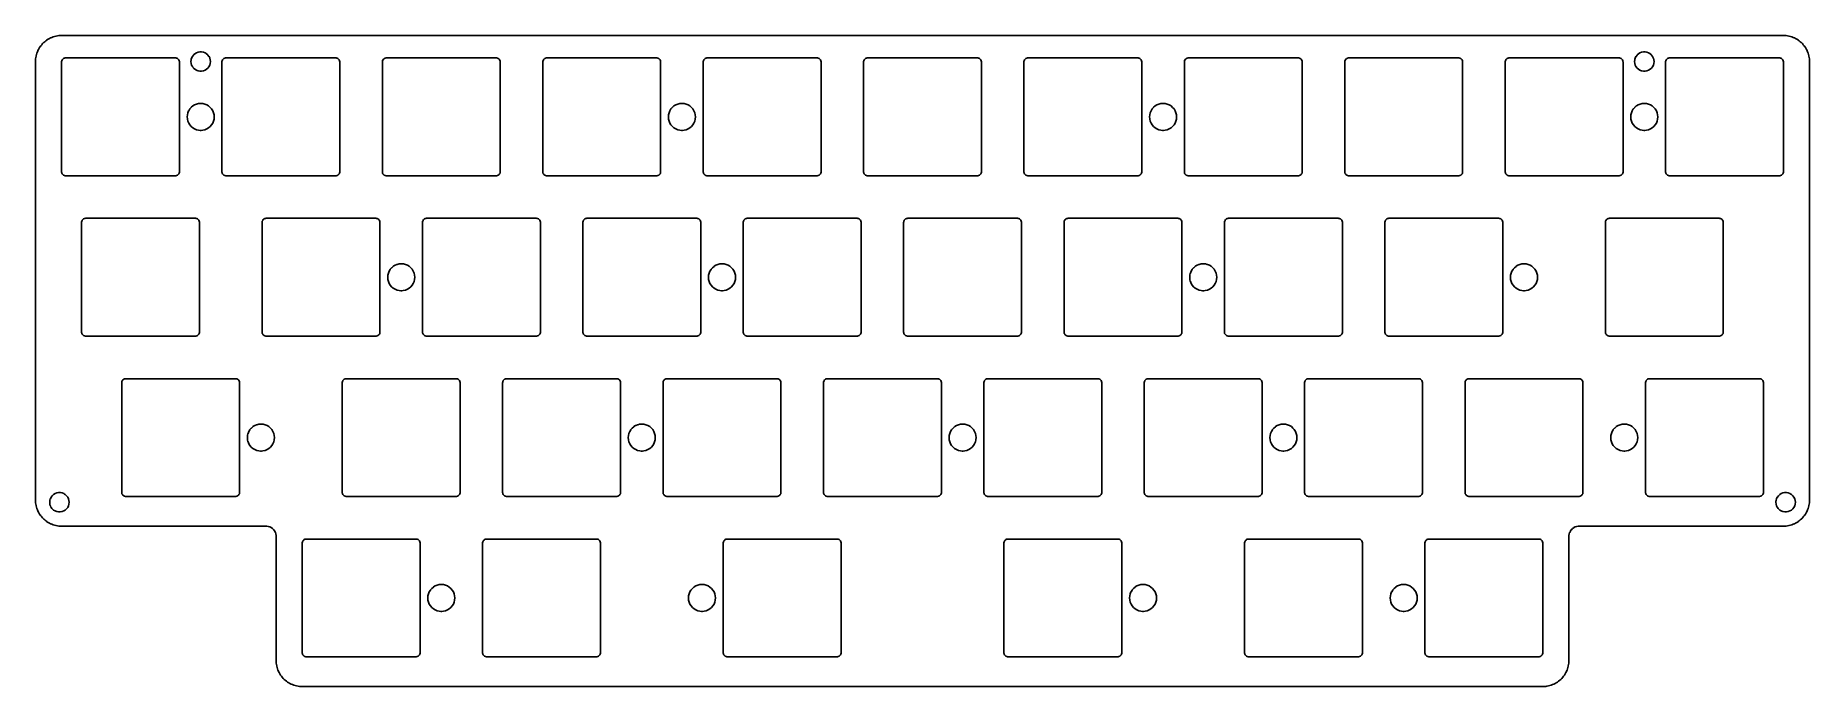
# Model space of a CAD drawing. Extents: x 1.73 to 10.02, y -4.91 to -1.87.
import ezdxf

# ---------------------------------------------------------------- set-up
doc = ezdxf.new("R2010")
doc.units = 0
doc.header["$MEASUREMENT"] = 0
doc.layers.add('BLACK', color=7, linetype='CONTINUOUS')

msp = doc.modelspace()

# ---------------------------------------------------------------- linework, layer by layer
at = {"layer": 'BLACK', "linetype": 'CONTINUOUS'}
for p, q in [((1.75658, -1.91214), (1.7608, -1.90743)), ((1.7608, -1.90743), (1.76098, -1.90723)), ((1.76098, -1.90723), (1.7655, -1.90272)), ((1.7655, -1.90272), (1.7657, -1.90253)), ((1.7657, -1.90253), (1.77041, -1.89832)), ((1.77041, -1.89832), (1.77059, -1.89816)), ((1.77059, -1.89816), (1.77555, -1.89415)), ((1.77555, -1.89415), (1.7758, -1.89396)), ((1.7758, -1.89396), (1.78096, -1.8903)), ((1.78096, -1.8903), (1.78112, -1.89019)), ((1.78112, -1.89019), (1.78647, -1.88672)), ((1.78647, -1.88672), (1.78677, -1.88654)), ((1.78677, -1.88654), (1.79232, -1.88347)), ((1.79232, -1.88347), (1.79246, -1.88339)), ((1.79246, -1.88339), (1.79812, -1.88051)), ((1.79812, -1.88051), (1.79847, -1.88034)), ((1.79847, -1.88034), (1.80438, -1.8779)), ((1.80438, -1.8779), (1.80449, -1.87786)), ((1.80449, -1.87786), (1.81038, -1.87559)), ((1.81038, -1.87559), (1.81078, -1.87546)), ((1.81078, -1.87546), (1.81699, -1.87367)), ((1.81699, -1.87367), (1.81707, -1.87365)), ((1.81707, -1.87365), (1.8231, -1.87203)), ((1.8231, -1.87203), (1.82355, -1.87193)), ((1.82355, -1.87193), (1.83009, -1.87082)), ((1.83009, -1.87082), (1.83014, -1.87081)), ((1.83014, -1.87081), (1.83613, -1.86987)), ((1.83613, -1.86987), (1.83663, -1.86981)), ((1.83663, -1.86981), (1.84414, -1.86939)), ((1.84414, -1.86939), (1.84902, -1.86913)), ((1.84902, -1.86913), (1.84928, -1.86912)), ((1.84928, -1.86912), (1.84954, -1.86911)), ((1.84954, -1.86911), (9.90046, -1.86911)), ((9.90046, -1.86911), (9.90072, -1.86912)), ((9.90072, -1.86912), (9.90583, -1.86939)), ((9.90583, -1.86939), (9.91337, -1.86981)), ((9.91337, -1.86981), (9.91387, -1.86987)), ((9.91387, -1.86987), (9.91986, -1.87081)), ((9.91986, -1.87081), (9.9199, -1.87082)), ((9.9199, -1.87082), (9.92645, -1.87193)), ((9.92645, -1.87193), (9.9269, -1.87203)), ((9.9269, -1.87203), (9.93292, -1.87365)), ((9.93292, -1.87365), (9.93301, -1.87367)), ((9.93301, -1.87367), (9.93922, -1.87546)), ((9.93922, -1.87546), (9.93962, -1.87559)), ((9.93962, -1.87559), (9.94551, -1.87785)), ((9.94551, -1.87785), (9.94562, -1.8779)), ((9.94562, -1.8779), (9.95153, -1.88034)), ((9.95153, -1.88034), (9.95188, -1.88051)), ((9.95188, -1.88051), (9.95753, -1.88339)), ((9.95753, -1.88339), (9.95768, -1.88347)), ((9.95768, -1.88347), (9.96323, -1.88654)), ((9.96323, -1.88654), (9.96354, -1.88672)), ((9.96354, -1.88672), (9.96887, -1.89018)), ((9.96887, -1.89018), (9.96904, -1.8903)), ((9.96904, -1.8903), (9.9742, -1.89396)), ((9.9742, -1.89396), (9.9742, -1.89396)), ((9.9742, -1.89396), (9.97445, -1.89415)), ((9.97445, -1.89415), (9.97941, -1.89816)), ((9.97941, -1.89816), (9.97959, -1.89832)), ((9.97959, -1.89832), (9.9843, -1.90253)), ((9.9843, -1.90253), (9.9843, -1.90253)), ((9.9843, -1.90253), (9.9845, -1.90272)), ((9.9845, -1.90272), (9.98901, -1.90723)), ((9.98901, -1.90723), (9.9892, -1.90743)), ((9.9892, -1.90743), (9.99342, -1.91214)), ((1.72739, -1.99101), (1.72756, -1.98782)), ((1.72756, -1.98782), (1.72766, -1.98589)), ((1.72766, -1.98589), (1.72808, -1.97836)), ((1.72808, -1.97836), (1.72813, -1.97786)), ((1.72813, -1.97786), (1.72908, -1.97187)), ((1.72908, -1.97187), (1.72909, -1.97183)), ((1.72909, -1.97183), (1.7302, -1.96528)), ((1.7302, -1.96528), (1.7303, -1.96483)), ((1.7303, -1.96483), (1.73192, -1.9588)), ((1.73192, -1.9588), (1.73194, -1.95872)), ((1.73194, -1.95872), (1.73373, -1.95252)), ((1.73373, -1.95252), (1.73386, -1.95211)), ((1.73386, -1.95211), (1.73612, -1.94622)), ((1.73612, -1.94622), (1.73617, -1.9461)), ((1.73617, -1.9461), (1.73861, -1.94021)), ((1.73861, -1.94021), (1.73877, -1.93985)), ((1.73877, -1.93985), (1.74166, -1.9342)), ((1.74166, -1.9342), (1.74173, -1.93405)), ((1.74173, -1.93405), (1.7448, -1.9285)), ((1.7448, -1.9285), (1.74498, -1.9282)), ((1.74498, -1.9282), (1.74845, -1.92285)), ((1.74845, -1.92285), (1.74856, -1.92269)), ((1.74856, -1.92269), (1.75223, -1.91753)), ((1.75223, -1.91753), (1.75242, -1.91728)), ((1.75242, -1.91728), (1.75643, -1.91232)), ((1.75643, -1.91232), (1.75658, -1.91214)), ((1.85032, -1.98782), (1.84945, -1.9916)), ((1.85038, -1.98755), (1.85032, -1.98782)), ((1.85032, -1.98782), (1.85032, -1.98782)), ((1.8505, -1.98729), (1.85038, -1.98755)), ((1.85218, -1.9838), (1.8505, -1.98729)), ((1.8505, -1.98729), (1.8505, -1.98729)), ((1.8523, -1.98354), (1.85218, -1.9838)), ((1.85218, -1.9838), (1.85218, -1.9838)), ((1.85248, -1.98333), (1.8523, -1.98354)), ((1.8549, -1.98029), (1.85248, -1.98333)), ((1.85248, -1.98333), (1.85248, -1.98333)), ((1.85507, -1.98007), (1.8549, -1.98029)), ((1.8549, -1.98029), (1.8549, -1.98029)), ((1.85529, -1.9799), (1.85507, -1.98007)), ((1.85833, -1.97748), (1.85529, -1.9799)), ((1.85529, -1.9799), (1.85529, -1.9799)), ((1.85854, -1.9773), (1.85833, -1.97748)), ((1.85833, -1.97748), (1.85833, -1.97748)), ((1.8588, -1.97718), (1.85854, -1.9773)), ((1.86229, -1.9755), (1.8588, -1.97718)), ((1.8588, -1.97718), (1.8588, -1.97718)), ((1.86255, -1.97538), (1.86229, -1.9755)), ((1.86229, -1.9755), (1.86229, -1.9755)), ((1.86282, -1.97532), (1.86255, -1.97538)), ((1.8666, -1.97445), (1.86282, -1.97532)), ((1.86282, -1.97532), (1.86282, -1.97532)), ((1.86687, -1.97439), (1.8666, -1.97445)), ((1.8666, -1.97445), (1.8666, -1.97445)), ((1.86909, -1.97439), (1.86687, -1.97439)), ((1.86911, -1.97439), (1.86909, -1.97439)), ((2.38091, -1.97439), (1.86911, -1.97439)), ((2.38285, -1.97439), (2.38091, -1.97439)), ((2.38313, -1.97439), (2.38285, -1.97439)), ((2.38285, -1.97439), (2.38285, -1.97439)), ((2.3834, -1.97445), (2.38313, -1.97439)), ((2.38718, -1.97532), (2.3834, -1.97445)), ((2.3834, -1.97445), (2.3834, -1.97445)), ((2.38745, -1.97538), (2.38718, -1.97532)), ((2.38718, -1.97532), (2.38718, -1.97532)), ((2.38771, -1.9755), (2.38745, -1.97538)), ((2.3912, -1.97718), (2.38771, -1.9755)), ((2.38771, -1.9755), (2.38771, -1.9755)), ((2.39145, -1.97731), (2.3912, -1.97718)), ((2.3912, -1.97718), (2.3912, -1.97718)), ((2.39493, -1.98007), (2.39145, -1.97731)), ((2.39769, -1.98355), (2.39493, -1.98007)), ((2.39962, -1.98755), (2.39769, -1.98355)), ((2.40044, -1.99114), (2.39962, -1.98755)), ((2.45519, -1.9838), (2.45451, -1.99114)), ((2.45526, -1.98301), (2.45519, -1.9838)), ((2.45529, -1.98278), (2.45526, -1.98301)), ((2.45526, -1.98301), (2.45526, -1.98301)), ((2.45599, -1.98029), (2.45529, -1.98278)), ((2.45752, -1.97493), (2.45599, -1.98029)), ((2.45758, -1.97471), (2.45752, -1.97493)), ((2.45752, -1.97493), (2.45752, -1.97493)), ((2.45768, -1.9745), (2.45758, -1.97471)), ((2.46122, -1.9674), (2.45768, -1.9745)), ((2.45768, -1.9745), (2.45768, -1.9745)), ((2.46132, -1.96719), (2.46122, -1.9674)), ((2.46122, -1.9674), (2.46122, -1.9674)), ((2.46146, -1.96701), (2.46132, -1.96719)), ((2.46624, -1.96068), (2.46146, -1.96701)), ((2.46146, -1.96701), (2.46146, -1.96701)), ((2.46638, -1.9605), (2.46624, -1.96068)), ((2.46624, -1.96068), (2.46624, -1.96068)), ((2.46655, -1.96034), (2.46638, -1.9605)), ((2.47242, -1.95499), (2.46655, -1.96034)), ((2.46655, -1.96034), (2.46655, -1.96034)), ((2.47259, -1.95484), (2.47242, -1.95499)), ((2.47242, -1.95499), (2.47242, -1.95499)), ((2.47278, -1.95472), (2.47259, -1.95484)), ((2.47953, -1.95054), (2.47278, -1.95472)), ((2.47278, -1.95472), (2.47278, -1.95472)), ((2.47972, -1.95042), (2.47953, -1.95054)), ((2.47953, -1.95054), (2.47953, -1.95054)), ((2.47994, -1.95034), (2.47972, -1.95042)), ((2.48734, -1.94747), (2.47994, -1.95034)), ((2.47994, -1.95034), (2.47994, -1.95034)), ((2.48755, -1.94739), (2.48734, -1.94747)), ((2.48734, -1.94747), (2.48734, -1.94747)), ((2.48778, -1.94735), (2.48755, -1.94739)), ((2.49558, -1.94589), (2.48778, -1.94735)), ((2.48778, -1.94735), (2.48778, -1.94735)), ((2.4958, -1.94585), (2.49558, -1.94589)), ((2.49558, -1.94589), (2.49558, -1.94589)), ((2.5042, -1.94585), (2.4958, -1.94585)), ((2.50442, -1.94589), (2.5042, -1.94585)), ((2.51222, -1.94735), (2.50442, -1.94589)), ((2.50442, -1.94589), (2.50442, -1.94589)), ((2.51245, -1.94739), (2.51222, -1.94735)), ((2.51222, -1.94735), (2.51222, -1.94735)), ((2.51266, -1.94747), (2.51245, -1.94739)), ((2.52006, -1.95034), (2.51266, -1.94747)), ((2.51266, -1.94747), (2.51266, -1.94747)), ((2.52028, -1.95042), (2.52006, -1.95034)), ((2.52006, -1.95034), (2.52006, -1.95034)), ((2.52047, -1.95054), (2.52028, -1.95042)), ((2.52588, -1.95389), (2.52047, -1.95054)), ((2.52047, -1.95054), (2.52047, -1.95054)), ((2.52741, -1.95484), (2.52588, -1.95389)), ((2.52758, -1.95499), (2.52741, -1.95484)), ((2.53345, -1.96034), (2.52758, -1.95499)), ((2.52758, -1.95499), (2.52758, -1.95499)), ((2.53362, -1.9605), (2.53345, -1.96034)), ((2.53345, -1.96034), (2.53345, -1.96034)), ((2.53868, -1.96719), (2.53362, -1.9605)), ((2.53878, -1.9674), (2.53868, -1.96719)), ((2.54229, -1.97445), (2.53878, -1.9674)), ((2.54242, -1.97471), (2.54229, -1.97445)), ((2.54471, -1.98278), (2.54242, -1.97471)), ((2.54549, -1.99114), (2.54471, -1.98278)), ((2.60032, -1.98782), (2.59945, -1.9916)), ((2.60038, -1.98755), (2.60032, -1.98782)), ((2.60032, -1.98782), (2.60032, -1.98782)), ((2.6005, -1.98729), (2.60038, -1.98755)), ((2.60218, -1.9838), (2.6005, -1.98729)), ((2.6005, -1.98729), (2.6005, -1.98729)), ((2.6023, -1.98354), (2.60218, -1.9838)), ((2.60218, -1.9838), (2.60218, -1.9838)), ((2.60248, -1.98333), (2.6023, -1.98354)), ((2.6049, -1.98029), (2.60248, -1.98333)), ((2.60248, -1.98333), (2.60248, -1.98333)), ((2.60507, -1.98007), (2.6049, -1.98029)), ((2.6049, -1.98029), (2.6049, -1.98029)), ((2.60529, -1.9799), (2.60507, -1.98007)), ((2.60833, -1.97748), (2.60529, -1.9799)), ((2.60529, -1.9799), (2.60529, -1.9799)), ((2.60854, -1.9773), (2.60833, -1.97748)), ((2.60833, -1.97748), (2.60833, -1.97748)), ((2.6088, -1.97718), (2.60854, -1.9773)), ((2.61229, -1.9755), (2.6088, -1.97718)), ((2.6088, -1.97718), (2.6088, -1.97718)), ((2.61255, -1.97538), (2.61229, -1.9755)), ((2.61229, -1.9755), (2.61229, -1.9755)), ((2.61282, -1.97532), (2.61255, -1.97538)), ((2.6166, -1.97445), (2.61282, -1.97532)), ((2.61282, -1.97532), (2.61282, -1.97532)), ((2.61687, -1.97439), (2.6166, -1.97445)), ((2.6166, -1.97445), (2.6166, -1.97445)), ((2.61909, -1.97439), (2.61687, -1.97439)), ((2.61911, -1.97439), (2.61909, -1.97439)), ((3.13091, -1.97439), (2.61911, -1.97439)), ((3.13285, -1.97439), (3.13091, -1.97439)), ((3.13313, -1.97439), (3.13285, -1.97439)), ((3.13285, -1.97439), (3.13285, -1.97439)), ((3.1334, -1.97445), (3.13313, -1.97439)), ((3.13718, -1.97532), (3.1334, -1.97445)), ((3.1334, -1.97445), (3.1334, -1.97445)), ((3.13745, -1.97538), (3.13718, -1.97532)), ((3.13718, -1.97532), (3.13718, -1.97532)), ((3.13771, -1.9755), (3.13745, -1.97538)), ((3.1412, -1.97718), (3.13771, -1.9755)), ((3.13771, -1.9755), (3.13771, -1.9755)), ((3.14145, -1.97731), (3.1412, -1.97718)), ((3.1412, -1.97718), (3.1412, -1.97718)), ((3.14493, -1.98007), (3.14145, -1.97731)), ((3.14769, -1.98355), (3.14493, -1.98007)), ((3.14962, -1.98755), (3.14769, -1.98355)), ((3.15061, -1.99187), (3.14962, -1.98755)), ((3.35032, -1.98782), (3.34945, -1.9916)), ((3.35038, -1.98755), (3.35032, -1.98782)), ((3.35032, -1.98782), (3.35032, -1.98782)), ((3.3505, -1.98729), (3.35038, -1.98755)), ((3.35218, -1.9838), (3.3505, -1.98729)), ((3.3505, -1.98729), (3.3505, -1.98729)), ((3.3523, -1.98354), (3.35218, -1.9838)), ((3.35218, -1.9838), (3.35218, -1.9838)), ((3.35248, -1.98333), (3.3523, -1.98354)), ((3.3549, -1.98029), (3.35248, -1.98333)), ((3.35248, -1.98333), (3.35248, -1.98333)), ((3.35507, -1.98007), (3.3549, -1.98029)), ((3.3549, -1.98029), (3.3549, -1.98029)), ((3.35529, -1.9799), (3.35507, -1.98007)), ((3.35833, -1.97748), (3.35529, -1.9799)), ((3.35529, -1.9799), (3.35529, -1.9799)), ((3.35854, -1.9773), (3.35833, -1.97748)), ((3.35833, -1.97748), (3.35833, -1.97748)), ((3.3588, -1.97718), (3.35854, -1.9773)), ((3.36229, -1.9755), (3.3588, -1.97718)), ((3.3588, -1.97718), (3.3588, -1.97718)), ((3.36255, -1.97538), (3.36229, -1.9755)), ((3.36229, -1.9755), (3.36229, -1.9755)), ((3.36282, -1.97532), (3.36255, -1.97538)), ((3.3666, -1.97445), (3.36282, -1.97532)), ((3.36282, -1.97532), (3.36282, -1.97532)), ((3.36687, -1.97439), (3.3666, -1.97445)), ((3.3666, -1.97445), (3.3666, -1.97445)), ((3.36909, -1.97439), (3.36687, -1.97439)), ((3.36911, -1.97439), (3.36909, -1.97439)), ((3.88091, -1.97439), (3.36911, -1.97439)), ((3.88285, -1.97439), (3.88091, -1.97439)), ((3.88313, -1.97439), (3.88285, -1.97439)), ((3.88285, -1.97439), (3.88285, -1.97439)), ((3.8834, -1.97445), (3.88313, -1.97439)), ((3.88718, -1.97532), (3.8834, -1.97445)), ((3.8834, -1.97445), (3.8834, -1.97445)), ((3.88745, -1.97538), (3.88718, -1.97532)), ((3.88718, -1.97532), (3.88718, -1.97532)), ((3.88771, -1.9755), (3.88745, -1.97538)), ((3.8912, -1.97718), (3.88771, -1.9755)), ((3.88771, -1.9755), (3.88771, -1.9755)), ((3.89145, -1.97731), (3.8912, -1.97718)), ((3.8912, -1.97718), (3.8912, -1.97718)), ((3.89493, -1.98007), (3.89145, -1.97731)), ((3.89769, -1.98355), (3.89493, -1.98007)), ((3.89962, -1.98755), (3.89769, -1.98355)), ((3.90061, -1.99187), (3.89962, -1.98755)), ((4.10032, -1.98782), (4.09945, -1.9916)), ((4.10038, -1.98755), (4.10032, -1.98782)), ((4.10032, -1.98782), (4.10032, -1.98782)), ((4.1005, -1.98729), (4.10038, -1.98755)), ((4.10218, -1.9838), (4.1005, -1.98729)), ((4.1005, -1.98729), (4.1005, -1.98729)), ((4.1023, -1.98354), (4.10218, -1.9838)), ((4.10218, -1.9838), (4.10218, -1.9838)), ((4.10248, -1.98333), (4.1023, -1.98354)), ((4.1049, -1.98029), (4.10248, -1.98333)), ((4.10248, -1.98333), (4.10248, -1.98333)), ((4.10507, -1.98007), (4.1049, -1.98029)), ((4.1049, -1.98029), (4.1049, -1.98029)), ((4.10529, -1.9799), (4.10507, -1.98007)), ((4.10833, -1.97748), (4.10529, -1.9799)), ((4.10529, -1.9799), (4.10529, -1.9799)), ((4.10854, -1.9773), (4.10833, -1.97748)), ((4.10833, -1.97748), (4.10833, -1.97748)), ((4.1088, -1.97718), (4.10854, -1.9773)), ((4.11229, -1.9755), (4.1088, -1.97718)), ((4.1088, -1.97718), (4.1088, -1.97718)), ((4.11255, -1.97538), (4.11229, -1.9755)), ((4.11229, -1.9755), (4.11229, -1.9755)), ((4.11282, -1.97532), (4.11255, -1.97538)), ((4.1166, -1.97445), (4.11282, -1.97532)), ((4.11282, -1.97532), (4.11282, -1.97532)), ((4.11687, -1.97439), (4.1166, -1.97445)), ((4.1166, -1.97445), (4.1166, -1.97445)), ((4.11909, -1.97439), (4.11687, -1.97439)), ((4.11911, -1.97439), (4.11909, -1.97439)), ((4.63091, -1.97439), (4.11911, -1.97439)), ((4.63285, -1.97439), (4.63091, -1.97439)), ((4.63313, -1.97439), (4.63285, -1.97439)), ((4.63285, -1.97439), (4.63285, -1.97439)), ((4.6334, -1.97445), (4.63313, -1.97439)), ((4.63718, -1.97532), (4.6334, -1.97445)), ((4.6334, -1.97445), (4.6334, -1.97445)), ((4.63745, -1.97538), (4.63718, -1.97532)), ((4.63718, -1.97532), (4.63718, -1.97532)), ((4.63771, -1.9755), (4.63745, -1.97538)), ((4.6412, -1.97718), (4.63771, -1.9755)), ((4.63771, -1.9755), (4.63771, -1.9755)), ((4.64145, -1.97731), (4.6412, -1.97718)), ((4.6412, -1.97718), (4.6412, -1.97718)), ((4.64493, -1.98007), (4.64145, -1.97731)), ((4.64769, -1.98355), (4.64493, -1.98007)), ((4.64962, -1.98755), (4.64769, -1.98355)), ((4.65061, -1.99187), (4.64962, -1.98755)), ((4.85032, -1.98782), (4.84945, -1.9916)), ((4.85038, -1.98755), (4.85032, -1.98782)), ((4.85032, -1.98782), (4.85032, -1.98782)), ((4.8505, -1.98729), (4.85038, -1.98755)), ((4.85218, -1.9838), (4.8505, -1.98729)), ((4.8505, -1.98729), (4.8505, -1.98729)), ((4.8523, -1.98354), (4.85218, -1.9838)), ((4.85218, -1.9838), (4.85218, -1.9838)), ((4.85248, -1.98333), (4.8523, -1.98354)), ((4.8549, -1.98029), (4.85248, -1.98333)), ((4.85248, -1.98333), (4.85248, -1.98333)), ((4.85507, -1.98007), (4.8549, -1.98029)), ((4.8549, -1.98029), (4.8549, -1.98029)), ((4.85529, -1.9799), (4.85507, -1.98007)), ((4.85833, -1.97748), (4.85529, -1.9799)), ((4.85529, -1.9799), (4.85529, -1.9799)), ((4.85854, -1.9773), (4.85833, -1.97748)), ((4.85833, -1.97748), (4.85833, -1.97748)), ((4.8588, -1.97718), (4.85854, -1.9773)), ((4.86229, -1.9755), (4.8588, -1.97718)), ((4.8588, -1.97718), (4.8588, -1.97718)), ((4.86255, -1.97538), (4.86229, -1.9755)), ((4.86229, -1.9755), (4.86229, -1.9755)), ((4.86282, -1.97532), (4.86255, -1.97538)), ((4.8666, -1.97445), (4.86282, -1.97532)), ((4.86282, -1.97532), (4.86282, -1.97532)), ((4.86687, -1.97439), (4.8666, -1.97445)), ((4.8666, -1.97445), (4.8666, -1.97445)), ((4.86909, -1.97439), (4.86687, -1.97439)), ((4.86911, -1.97439), (4.86909, -1.97439)), ((5.38091, -1.97439), (4.86911, -1.97439)), ((5.38285, -1.97439), (5.38091, -1.97439)), ((5.38313, -1.97439), (5.38285, -1.97439)), ((5.38285, -1.97439), (5.38285, -1.97439)), ((5.3834, -1.97445), (5.38313, -1.97439)), ((5.38718, -1.97532), (5.3834, -1.97445)), ((5.3834, -1.97445), (5.3834, -1.97445)), ((5.38745, -1.97538), (5.38718, -1.97532)), ((5.38718, -1.97532), (5.38718, -1.97532)), ((5.38771, -1.9755), (5.38745, -1.97538)), ((5.3912, -1.97718), (5.38771, -1.9755)), ((5.38771, -1.9755), (5.38771, -1.9755)), ((5.39145, -1.97731), (5.3912, -1.97718)), ((5.3912, -1.97718), (5.3912, -1.97718)), ((5.39493, -1.98007), (5.39145, -1.97731)), ((5.39769, -1.98355), (5.39493, -1.98007)), ((5.39962, -1.98755), (5.39769, -1.98355)), ((5.40061, -1.99187), (5.39962, -1.98755)), ((5.60032, -1.98782), (5.59945, -1.9916)), ((5.60038, -1.98755), (5.60032, -1.98782)), ((5.60032, -1.98782), (5.60032, -1.98782)), ((5.6005, -1.98729), (5.60038, -1.98755)), ((5.60218, -1.9838), (5.6005, -1.98729)), ((5.6005, -1.98729), (5.6005, -1.98729)), ((5.6023, -1.98354), (5.60218, -1.9838)), ((5.60218, -1.9838), (5.60218, -1.9838)), ((5.60248, -1.98333), (5.6023, -1.98354)), ((5.6049, -1.98029), (5.60248, -1.98333)), ((5.60248, -1.98333), (5.60248, -1.98333)), ((5.60507, -1.98007), (5.6049, -1.98029)), ((5.6049, -1.98029), (5.6049, -1.98029)), ((5.60529, -1.9799), (5.60507, -1.98007)), ((5.60833, -1.97748), (5.60529, -1.9799)), ((5.60529, -1.9799), (5.60529, -1.9799)), ((5.60854, -1.9773), (5.60833, -1.97748)), ((5.60833, -1.97748), (5.60833, -1.97748)), ((5.6088, -1.97718), (5.60854, -1.9773)), ((5.61229, -1.9755), (5.6088, -1.97718)), ((5.6088, -1.97718), (5.6088, -1.97718)), ((5.61255, -1.97538), (5.61229, -1.9755)), ((5.61229, -1.9755), (5.61229, -1.9755)), ((5.61282, -1.97532), (5.61255, -1.97538)), ((5.6166, -1.97445), (5.61282, -1.97532)), ((5.61282, -1.97532), (5.61282, -1.97532)), ((5.61687, -1.97439), (5.6166, -1.97445)), ((5.6166, -1.97445), (5.6166, -1.97445)), ((5.61909, -1.97439), (5.61687, -1.97439)), ((5.61911, -1.97439), (5.61909, -1.97439)), ((6.13091, -1.97439), (5.61911, -1.97439)), ((6.13285, -1.97439), (6.13091, -1.97439)), ((6.13313, -1.97439), (6.13285, -1.97439)), ((6.13285, -1.97439), (6.13285, -1.97439)), ((6.1334, -1.97445), (6.13313, -1.97439)), ((6.13718, -1.97532), (6.1334, -1.97445)), ((6.1334, -1.97445), (6.1334, -1.97445)), ((6.13745, -1.97538), (6.13718, -1.97532)), ((6.13718, -1.97532), (6.13718, -1.97532)), ((6.13771, -1.9755), (6.13745, -1.97538)), ((6.1412, -1.97718), (6.13771, -1.9755)), ((6.13771, -1.9755), (6.13771, -1.9755)), ((6.14145, -1.97731), (6.1412, -1.97718)), ((6.1412, -1.97718), (6.1412, -1.97718)), ((6.14493, -1.98007), (6.14145, -1.97731)), ((6.14769, -1.98355), (6.14493, -1.98007)), ((6.14962, -1.98755), (6.14769, -1.98355)), ((6.15061, -1.99187), (6.14962, -1.98755)), ((6.35032, -1.98782), (6.34945, -1.9916)), ((6.35038, -1.98755), (6.35032, -1.98782)), ((6.35032, -1.98782), (6.35032, -1.98782)), ((6.3505, -1.98729), (6.35038, -1.98755)), ((6.35218, -1.9838), (6.3505, -1.98729)), ((6.3505, -1.98729), (6.3505, -1.98729)), ((6.3523, -1.98354), (6.35218, -1.9838)), ((6.35218, -1.9838), (6.35218, -1.9838)), ((6.35248, -1.98333), (6.3523, -1.98354)), ((6.3549, -1.98029), (6.35248, -1.98333)), ((6.35248, -1.98333), (6.35248, -1.98333)), ((6.35507, -1.98007), (6.3549, -1.98029)), ((6.3549, -1.98029), (6.3549, -1.98029)), ((6.35529, -1.9799), (6.35507, -1.98007)), ((6.35833, -1.97748), (6.35529, -1.9799)), ((6.35529, -1.9799), (6.35529, -1.9799)), ((6.35854, -1.9773), (6.35833, -1.97748)), ((6.35833, -1.97748), (6.35833, -1.97748)), ((6.3588, -1.97718), (6.35854, -1.9773)), ((6.36229, -1.9755), (6.3588, -1.97718)), ((6.3588, -1.97718), (6.3588, -1.97718)), ((6.36255, -1.97538), (6.36229, -1.9755)), ((6.36229, -1.9755), (6.36229, -1.9755)), ((6.36282, -1.97532), (6.36255, -1.97538)), ((6.3666, -1.97445), (6.36282, -1.97532)), ((6.36282, -1.97532), (6.36282, -1.97532)), ((6.36687, -1.97439), (6.3666, -1.97445)), ((6.3666, -1.97445), (6.3666, -1.97445)), ((6.36909, -1.97439), (6.36687, -1.97439)), ((6.36911, -1.97439), (6.36909, -1.97439)), ((6.88091, -1.97439), (6.36911, -1.97439)), ((6.88285, -1.97439), (6.88091, -1.97439)), ((6.88313, -1.97439), (6.88285, -1.97439)), ((6.88285, -1.97439), (6.88285, -1.97439)), ((6.8834, -1.97445), (6.88313, -1.97439)), ((6.88718, -1.97532), (6.8834, -1.97445)), ((6.8834, -1.97445), (6.8834, -1.97445)), ((6.88745, -1.97538), (6.88718, -1.97532)), ((6.88718, -1.97532), (6.88718, -1.97532)), ((6.88771, -1.9755), (6.88745, -1.97538)), ((6.8912, -1.97718), (6.88771, -1.9755)), ((6.88771, -1.9755), (6.88771, -1.9755)), ((6.89145, -1.97731), (6.8912, -1.97718)), ((6.8912, -1.97718), (6.8912, -1.97718)), ((6.89493, -1.98007), (6.89145, -1.97731)), ((6.89769, -1.98355), (6.89493, -1.98007)), ((6.89962, -1.98755), (6.89769, -1.98355)), ((6.90061, -1.99187), (6.89962, -1.98755)), ((7.10032, -1.98782), (7.09945, -1.9916)), ((7.10038, -1.98755), (7.10032, -1.98782)), ((7.10032, -1.98782), (7.10032, -1.98782)), ((7.1005, -1.98729), (7.10038, -1.98755)), ((7.10218, -1.9838), (7.1005, -1.98729)), ((7.1005, -1.98729), (7.1005, -1.98729)), ((7.1023, -1.98354), (7.10218, -1.9838)), ((7.10218, -1.9838), (7.10218, -1.9838)), ((7.10248, -1.98333), (7.1023, -1.98354)), ((7.1049, -1.98029), (7.10248, -1.98333)), ((7.10248, -1.98333), (7.10248, -1.98333)), ((7.10507, -1.98007), (7.1049, -1.98029)), ((7.1049, -1.98029), (7.1049, -1.98029)), ((7.10529, -1.9799), (7.10507, -1.98007)), ((7.10833, -1.97748), (7.10529, -1.9799)), ((7.10529, -1.9799), (7.10529, -1.9799)), ((7.10854, -1.9773), (7.10833, -1.97748)), ((7.10833, -1.97748), (7.10833, -1.97748)), ((7.1088, -1.97718), (7.10854, -1.9773)), ((7.11229, -1.9755), (7.1088, -1.97718)), ((7.1088, -1.97718), (7.1088, -1.97718)), ((7.11255, -1.97538), (7.11229, -1.9755)), ((7.11229, -1.9755), (7.11229, -1.9755)), ((7.11282, -1.97532), (7.11255, -1.97538)), ((7.1166, -1.97445), (7.11282, -1.97532)), ((7.11282, -1.97532), (7.11282, -1.97532)), ((7.11687, -1.97439), (7.1166, -1.97445)), ((7.1166, -1.97445), (7.1166, -1.97445)), ((7.11909, -1.97439), (7.11687, -1.97439)), ((7.11911, -1.97439), (7.11909, -1.97439)), ((7.63091, -1.97439), (7.11911, -1.97439)), ((7.63285, -1.97439), (7.63091, -1.97439)), ((7.63313, -1.97439), (7.63285, -1.97439)), ((7.63285, -1.97439), (7.63285, -1.97439)), ((7.6334, -1.97445), (7.63313, -1.97439)), ((7.63718, -1.97532), (7.6334, -1.97445)), ((7.6334, -1.97445), (7.6334, -1.97445)), ((7.63745, -1.97538), (7.63718, -1.97532)), ((7.63718, -1.97532), (7.63718, -1.97532)), ((7.63771, -1.9755), (7.63745, -1.97538)), ((7.6412, -1.97718), (7.63771, -1.9755)), ((7.63771, -1.9755), (7.63771, -1.9755)), ((7.64145, -1.97731), (7.6412, -1.97718)), ((7.6412, -1.97718), (7.6412, -1.97718)), ((7.64493, -1.98007), (7.64145, -1.97731)), ((7.64769, -1.98355), (7.64493, -1.98007)), ((7.64962, -1.98755), (7.64769, -1.98355)), ((7.65061, -1.99187), (7.64962, -1.98755)), ((7.85032, -1.98782), (7.84945, -1.9916)), ((7.85038, -1.98755), (7.85032, -1.98782)), ((7.85032, -1.98782), (7.85032, -1.98782)), ((7.8505, -1.98729), (7.85038, -1.98755)), ((7.85218, -1.9838), (7.8505, -1.98729)), ((7.8505, -1.98729), (7.8505, -1.98729)), ((7.8523, -1.98354), (7.85218, -1.9838)), ((7.85218, -1.9838), (7.85218, -1.9838)), ((7.85248, -1.98333), (7.8523, -1.98354)), ((7.8549, -1.98029), (7.85248, -1.98333)), ((7.85248, -1.98333), (7.85248, -1.98333)), ((7.85507, -1.98007), (7.8549, -1.98029)), ((7.8549, -1.98029), (7.8549, -1.98029)), ((7.85529, -1.9799), (7.85507, -1.98007)), ((7.85833, -1.97748), (7.85529, -1.9799)), ((7.85529, -1.9799), (7.85529, -1.9799)), ((7.85854, -1.9773), (7.85833, -1.97748)), ((7.85833, -1.97748), (7.85833, -1.97748)), ((7.8588, -1.97718), (7.85854, -1.9773)), ((7.86229, -1.9755), (7.8588, -1.97718)), ((7.8588, -1.97718), (7.8588, -1.97718)), ((7.86255, -1.97538), (7.86229, -1.9755)), ((7.86229, -1.9755), (7.86229, -1.9755)), ((7.86282, -1.97532), (7.86255, -1.97538)), ((7.8666, -1.97445), (7.86282, -1.97532)), ((7.86282, -1.97532), (7.86282, -1.97532)), ((7.86687, -1.97439), (7.8666, -1.97445)), ((7.8666, -1.97445), (7.8666, -1.97445)), ((7.86909, -1.97439), (7.86687, -1.97439)), ((7.86911, -1.97439), (7.86909, -1.97439)), ((8.38091, -1.97439), (7.86911, -1.97439)), ((8.38285, -1.97439), (8.38091, -1.97439)), ((8.38313, -1.97439), (8.38285, -1.97439)), ((8.38285, -1.97439), (8.38285, -1.97439)), ((8.3834, -1.97445), (8.38313, -1.97439)), ((8.38718, -1.97532), (8.3834, -1.97445)), ((8.3834, -1.97445), (8.3834, -1.97445)), ((8.38745, -1.97538), (8.38718, -1.97532)), ((8.38718, -1.97532), (8.38718, -1.97532)), ((8.38771, -1.9755), (8.38745, -1.97538)), ((8.3912, -1.97718), (8.38771, -1.9755)), ((8.38771, -1.9755), (8.38771, -1.9755)), ((8.39145, -1.97731), (8.3912, -1.97718)), ((8.3912, -1.97718), (8.3912, -1.97718)), ((8.39493, -1.98007), (8.39145, -1.97731)), ((8.39769, -1.98355), (8.39493, -1.98007)), ((8.39962, -1.98755), (8.39769, -1.98355)), ((8.40061, -1.99187), (8.39962, -1.98755)), ((8.60032, -1.98782), (8.59945, -1.9916)), ((8.60038, -1.98755), (8.60032, -1.98782)), ((8.60032, -1.98782), (8.60032, -1.98782)), ((8.6005, -1.98729), (8.60038, -1.98755)), ((8.60218, -1.9838), (8.6005, -1.98729)), ((8.6005, -1.98729), (8.6005, -1.98729)), ((8.6023, -1.98354), (8.60218, -1.9838)), ((8.60218, -1.9838), (8.60218, -1.9838)), ((8.60248, -1.98333), (8.6023, -1.98354)), ((8.6049, -1.98029), (8.60248, -1.98333)), ((8.60248, -1.98333), (8.60248, -1.98333)), ((8.60507, -1.98007), (8.6049, -1.98029)), ((8.6049, -1.98029), (8.6049, -1.98029)), ((8.60529, -1.9799), (8.60507, -1.98007)), ((8.60833, -1.97748), (8.60529, -1.9799)), ((8.60529, -1.9799), (8.60529, -1.9799)), ((8.60854, -1.9773), (8.60833, -1.97748)), ((8.60833, -1.97748), (8.60833, -1.97748)), ((8.6088, -1.97718), (8.60854, -1.9773)), ((8.61229, -1.9755), (8.6088, -1.97718)), ((8.6088, -1.97718), (8.6088, -1.97718)), ((8.61255, -1.97538), (8.61229, -1.9755)), ((8.61229, -1.9755), (8.61229, -1.9755)), ((8.61282, -1.97532), (8.61255, -1.97538)), ((8.6166, -1.97445), (8.61282, -1.97532)), ((8.61282, -1.97532), (8.61282, -1.97532)), ((8.61687, -1.97439), (8.6166, -1.97445)), ((8.6166, -1.97445), (8.6166, -1.97445)), ((8.61909, -1.97439), (8.61687, -1.97439)), ((8.61911, -1.97439), (8.61909, -1.97439)), ((9.13091, -1.97439), (8.61911, -1.97439)), ((9.13285, -1.97439), (9.13091, -1.97439)), ((9.13313, -1.97439), (9.13285, -1.97439)), ((9.13285, -1.97439), (9.13285, -1.97439)), ((9.1334, -1.97445), (9.13313, -1.97439)), ((9.13718, -1.97532), (9.1334, -1.97445)), ((9.1334, -1.97445), (9.1334, -1.97445)), ((9.13745, -1.97538), (9.13718, -1.97532)), ((9.13718, -1.97532), (9.13718, -1.97532)), ((9.13771, -1.9755), (9.13745, -1.97538)), ((9.1412, -1.97718), (9.13771, -1.9755)), ((9.13771, -1.9755), (9.13771, -1.9755)), ((9.14145, -1.97731), (9.1412, -1.97718)), ((9.1412, -1.97718), (9.1412, -1.97718)), ((9.14493, -1.98007), (9.14145, -1.97731)), ((9.14769, -1.98355), (9.14493, -1.98007)), ((9.14962, -1.98755), (9.14769, -1.98355)), ((9.15044, -1.99114), (9.14962, -1.98755)), ((9.20519, -1.9838), (9.20451, -1.99114)), ((9.20526, -1.98301), (9.20519, -1.9838)), ((9.20529, -1.98278), (9.20526, -1.98301)), ((9.20526, -1.98301), (9.20526, -1.98301)), ((9.20599, -1.98029), (9.20529, -1.98278)), ((9.20752, -1.97493), (9.20599, -1.98029)), ((9.20758, -1.97471), (9.20752, -1.97493)), ((9.20752, -1.97493), (9.20752, -1.97493)), ((9.20768, -1.9745), (9.20758, -1.97471)), ((9.21122, -1.9674), (9.20768, -1.9745)), ((9.20768, -1.9745), (9.20768, -1.9745)), ((9.21132, -1.96719), (9.21122, -1.9674)), ((9.21122, -1.9674), (9.21122, -1.9674)), ((9.21146, -1.96701), (9.21132, -1.96719)), ((9.21624, -1.96068), (9.21146, -1.96701)), ((9.21146, -1.96701), (9.21146, -1.96701)), ((9.21638, -1.9605), (9.21624, -1.96068)), ((9.21624, -1.96068), (9.21624, -1.96068)), ((9.21655, -1.96034), (9.21638, -1.9605)), ((9.22242, -1.95499), (9.21655, -1.96034)), ((9.21655, -1.96034), (9.21655, -1.96034)), ((9.22259, -1.95484), (9.22242, -1.95499)), ((9.22242, -1.95499), (9.22242, -1.95499)), ((9.22278, -1.95472), (9.22259, -1.95484)), ((9.22953, -1.95054), (9.22278, -1.95472)), ((9.22278, -1.95472), (9.22278, -1.95472)), ((9.22972, -1.95042), (9.22953, -1.95054)), ((9.22953, -1.95054), (9.22953, -1.95054)), ((9.22994, -1.95034), (9.22972, -1.95042)), ((9.23734, -1.94747), (9.22994, -1.95034)), ((9.22994, -1.95034), (9.22994, -1.95034)), ((9.23755, -1.94739), (9.23734, -1.94747)), ((9.23734, -1.94747), (9.23734, -1.94747)), ((9.23778, -1.94735), (9.23755, -1.94739)), ((9.24558, -1.94589), (9.23778, -1.94735)), ((9.23778, -1.94735), (9.23778, -1.94735)), ((9.2458, -1.94585), (9.24558, -1.94589)), ((9.24558, -1.94589), (9.24558, -1.94589)), ((9.2542, -1.94585), (9.2458, -1.94585)), ((9.25442, -1.94589), (9.2542, -1.94585)), ((9.26222, -1.94735), (9.25442, -1.94589)), ((9.25442, -1.94589), (9.25442, -1.94589)), ((9.26245, -1.94739), (9.26222, -1.94735)), ((9.26222, -1.94735), (9.26222, -1.94735)), ((9.26266, -1.94747), (9.26245, -1.94739)), ((9.27006, -1.95034), (9.26266, -1.94747)), ((9.26266, -1.94747), (9.26266, -1.94747)), ((9.27028, -1.95042), (9.27006, -1.95034)), ((9.27006, -1.95034), (9.27006, -1.95034)), ((9.27047, -1.95054), (9.27028, -1.95042)), ((9.27588, -1.95389), (9.27047, -1.95054)), ((9.27047, -1.95054), (9.27047, -1.95054)), ((9.27741, -1.95484), (9.27588, -1.95389)), ((9.27758, -1.95499), (9.27741, -1.95484)), ((9.28345, -1.96034), (9.27758, -1.95499)), ((9.27758, -1.95499), (9.27758, -1.95499)), ((9.28362, -1.9605), (9.28345, -1.96034)), ((9.28345, -1.96034), (9.28345, -1.96034)), ((9.28868, -1.96719), (9.28362, -1.9605)), ((9.28878, -1.9674), (9.28868, -1.96719)), ((9.29229, -1.97445), (9.28878, -1.9674)), ((9.29242, -1.97471), (9.29229, -1.97445)), ((9.29471, -1.98278), (9.29242, -1.97471)), ((9.29549, -1.99114), (9.29471, -1.98278)), ((9.35032, -1.98782), (9.34945, -1.9916)), ((9.35038, -1.98755), (9.35032, -1.98782)), ((9.35032, -1.98782), (9.35032, -1.98782)), ((9.3505, -1.98729), (9.35038, -1.98755)), ((9.35218, -1.9838), (9.3505, -1.98729)), ((9.3505, -1.98729), (9.3505, -1.98729)), ((9.3523, -1.98354), (9.35218, -1.9838)), ((9.35218, -1.9838), (9.35218, -1.9838)), ((9.35248, -1.98333), (9.3523, -1.98354)), ((9.3549, -1.98029), (9.35248, -1.98333)), ((9.35248, -1.98333), (9.35248, -1.98333)), ((9.35507, -1.98007), (9.3549, -1.98029)), ((9.3549, -1.98029), (9.3549, -1.98029)), ((9.35529, -1.9799), (9.35507, -1.98007)), ((9.35833, -1.97748), (9.35529, -1.9799)), ((9.35529, -1.9799), (9.35529, -1.9799)), ((9.35854, -1.9773), (9.35833, -1.97748)), ((9.35833, -1.97748), (9.35833, -1.97748)), ((9.3588, -1.97718), (9.35854, -1.9773)), ((9.36229, -1.9755), (9.3588, -1.97718)), ((9.3588, -1.97718), (9.3588, -1.97718)), ((9.36255, -1.97538), (9.36229, -1.9755)), ((9.36229, -1.9755), (9.36229, -1.9755)), ((9.36282, -1.97532), (9.36255, -1.97538)), ((9.3666, -1.97445), (9.36282, -1.97532)), ((9.36282, -1.97532), (9.36282, -1.97532)), ((9.36687, -1.97439), (9.3666, -1.97445)), ((9.3666, -1.97445), (9.3666, -1.97445)), ((9.36909, -1.97439), (9.36687, -1.97439)), ((9.36911, -1.97439), (9.36909, -1.97439)), ((9.88091, -1.97439), (9.36911, -1.97439)), ((9.88285, -1.97439), (9.88091, -1.97439)), ((9.88313, -1.97439), (9.88285, -1.97439)), ((9.88285, -1.97439), (9.88285, -1.97439)), ((9.8834, -1.97445), (9.88313, -1.97439)), ((9.88718, -1.97532), (9.8834, -1.97445)), ((9.8834, -1.97445), (9.8834, -1.97445)), ((9.88745, -1.97538), (9.88718, -1.97532)), ((9.88718, -1.97532), (9.88718, -1.97532)), ((9.88771, -1.9755), (9.88745, -1.97538)), ((9.8912, -1.97718), (9.88771, -1.9755)), ((9.88771, -1.9755), (9.88771, -1.9755)), ((9.89145, -1.97731), (9.8912, -1.97718)), ((9.8912, -1.97718), (9.8912, -1.97718)), ((9.89493, -1.98007), (9.89145, -1.97731)), ((9.89769, -1.98355), (9.89493, -1.98007)), ((9.89962, -1.98755), (9.89769, -1.98355)), ((9.90061, -1.99187), (9.89962, -1.98755)), ((9.99342, -1.91214), (9.99357, -1.91233)), ((9.99357, -1.91233), (9.99758, -1.91728)), ((9.99758, -1.91728), (9.99777, -1.91753)), ((9.99777, -1.91753), (10.0014, -1.92269)), ((10.0014, -1.92269), (10.0015, -1.92286)), ((10.0015, -1.92286), (10.005, -1.9282)), ((10.005, -1.9282), (10.0052, -1.9285)), ((10.0052, -1.9285), (10.0052, -1.9285)), ((10.0052, -1.9285), (10.0083, -1.93405)), ((10.0083, -1.93405), (10.0083, -1.9342)), ((10.0083, -1.9342), (10.0112, -1.93985)), ((10.0112, -1.93985), (10.0114, -1.94021)), ((10.0114, -1.94021), (10.0138, -1.9461)), ((10.0138, -1.9461), (10.0139, -1.94622)), ((10.0139, -1.94622), (10.0161, -1.95211)), ((10.0161, -1.95211), (10.0163, -1.95252)), ((10.0163, -1.95252), (10.0181, -1.95872)), ((10.0181, -1.95872), (10.0181, -1.95881)), ((10.0181, -1.95881), (10.0197, -1.96483)), ((10.0197, -1.96483), (10.0198, -1.96528)), ((10.0198, -1.96528), (10.0209, -1.97183)), ((10.0209, -1.97183), (10.0209, -1.97188)), ((10.0209, -1.97188), (10.0219, -1.97786)), ((10.0219, -1.97786), (10.0219, -1.97836)), ((10.0219, -1.97836), (10.0223, -1.98591)), ((10.0223, -1.98591), (10.0223, -1.98592)), ((10.0223, -1.98592), (10.0226, -1.99101)), ((1.72738, -1.99127), (1.72739, -1.99101)), ((1.72738, -2.50591), (1.72738, -1.99127)), ((1.84945, -1.9916), (1.84939, -1.99187)), ((1.84939, -1.99187), (1.84939, -1.99215)), ((1.84939, -1.99215), (1.84939, -2.50591)), ((1.84945, -1.9916), (1.84945, -1.9916)), ((2.40061, -1.99187), (2.40044, -1.99114)), ((2.40061, -1.99409), (2.40061, -1.99187)), ((2.40061, -2.25), (2.40061, -1.99409)), ((2.40061, -1.99409), (2.40073, -1.99409)), ((2.40073, -1.99409), (2.40061, -1.99409)), ((2.40073, -1.99409), (2.40073, -1.99409)), ((2.45451, -1.99114), (2.45529, -1.9995)), ((2.45529, -1.9995), (2.45758, -2.00757)), ((2.45758, -2.00757), (2.45768, -2.00778)), ((2.45768, -2.00778), (2.45768, -2.00778)), ((2.45768, -2.00778), (2.46122, -2.01488)), ((2.46122, -2.01488), (2.46132, -2.01509)), ((2.46132, -2.01509), (2.46146, -2.01527)), ((2.46146, -2.01527), (2.46146, -2.01527)), ((2.46146, -2.01527), (2.46578, -2.02099)), ((2.46578, -2.02099), (2.46638, -2.02179)), ((2.46638, -2.02179), (2.46655, -2.02194)), ((2.46655, -2.02194), (2.46655, -2.02194)), ((2.46655, -2.02194), (2.47242, -2.02729)), ((2.47242, -2.02729), (2.47242, -2.02729)), ((2.47242, -2.02729), (2.47259, -2.02744)), ((2.47259, -2.02744), (2.47972, -2.03186)), ((2.47972, -2.03186), (2.47994, -2.03194)), ((2.47994, -2.03194), (2.47994, -2.03194)), ((2.47994, -2.03194), (2.48276, -2.03304)), ((2.48276, -2.03304), (2.48755, -2.03489)), ((2.48755, -2.03489), (2.4958, -2.03644)), ((2.4958, -2.03644), (2.50397, -2.03644)), ((2.50397, -2.03644), (2.5042, -2.03644)), ((2.5042, -2.03644), (2.51245, -2.03489)), ((2.51245, -2.03489), (2.52028, -2.03186)), ((2.52028, -2.03186), (2.52741, -2.02744)), ((2.52741, -2.02744), (2.53362, -2.02179)), ((2.53362, -2.02179), (2.53868, -2.01509)), ((2.53868, -2.01509), (2.54242, -2.00757)), ((2.54242, -2.00757), (2.54471, -1.9995)), ((2.54471, -1.9995), (2.54549, -1.99114)), ((2.59945, -1.9916), (2.59939, -1.99187)), ((2.59939, -1.99187), (2.59939, -1.99215)), ((2.59939, -1.99215), (2.59939, -2.50591)), ((2.59945, -1.9916), (2.59945, -1.9916)), ((3.15061, -1.99409), (3.15061, -1.99187)), ((3.15061, -2.50589), (3.15061, -1.99409)), ((3.15061, -1.99409), (3.15073, -1.99409)), ((3.15073, -1.99409), (3.15061, -1.99409)), ((3.15073, -1.99409), (3.15073, -1.99409)), ((3.34945, -1.9916), (3.34939, -1.99187)), ((3.34939, -1.99187), (3.34939, -1.99215)), ((3.34939, -1.99215), (3.34939, -2.50591)), ((3.34945, -1.9916), (3.34945, -1.9916)), ((3.90061, -1.99409), (3.90061, -1.99187)), ((3.90061, -2.50589), (3.90061, -1.99409)), ((3.90061, -1.99409), (3.90073, -1.99409)), ((3.90073, -1.99409), (3.90061, -1.99409)), ((3.90073, -1.99409), (3.90073, -1.99409)), ((4.09945, -1.9916), (4.09939, -1.99187)), ((4.09939, -1.99187), (4.09939, -1.99215)), ((4.09939, -1.99215), (4.09939, -2.50591)), ((4.09945, -1.9916), (4.09945, -1.9916)), ((4.65061, -1.99409), (4.65061, -1.99187)), ((4.65061, -2.25), (4.65061, -1.99409)), ((4.65061, -1.99409), (4.65073, -1.99409)), ((4.65073, -1.99409), (4.65061, -1.99409)), ((4.65073, -1.99409), (4.65073, -1.99409)), ((4.84945, -1.9916), (4.84939, -1.99187)), ((4.84939, -1.99187), (4.84939, -1.99215)), ((4.84939, -1.99215), (4.84939, -2.50591)), ((4.84945, -1.9916), (4.84945, -1.9916)), ((5.40061, -1.99409), (5.40061, -1.99187)), ((5.40061, -2.50589), (5.40061, -1.99409)), ((5.40061, -1.99409), (5.40073, -1.99409)), ((5.40073, -1.99409), (5.40061, -1.99409)), ((5.40073, -1.99409), (5.40073, -1.99409)), ((5.59945, -1.9916), (5.59939, -1.99187)), ((5.59939, -1.99187), (5.59939, -1.99215)), ((5.59939, -1.99215), (5.59939, -2.50591)), ((5.59945, -1.9916), (5.59945, -1.9916)), ((6.15061, -1.99409), (6.15061, -1.99187)), ((6.15061, -2.50589), (6.15061, -1.99409)), ((6.15061, -1.99409), (6.15073, -1.99409)), ((6.15073, -1.99409), (6.15061, -1.99409)), ((6.15073, -1.99409), (6.15073, -1.99409)), ((6.34945, -1.9916), (6.34939, -1.99187)), ((6.34939, -1.99187), (6.34939, -1.99215)), ((6.34939, -1.99215), (6.34939, -2.50591)), ((6.34945, -1.9916), (6.34945, -1.9916)), ((6.90061, -1.99409), (6.90061, -1.99187)), ((6.90061, -2.25), (6.90061, -1.99409)), ((6.90061, -1.99409), (6.90073, -1.99409)), ((6.90073, -1.99409), (6.90061, -1.99409)), ((6.90073, -1.99409), (6.90073, -1.99409)), ((7.09945, -1.9916), (7.09939, -1.99187)), ((7.09939, -1.99187), (7.09939, -1.99215)), ((7.09939, -1.99215), (7.09939, -2.50591)), ((7.09945, -1.9916), (7.09945, -1.9916)), ((7.65061, -1.99409), (7.65061, -1.99187)), ((7.65061, -2.50589), (7.65061, -1.99409)), ((7.65061, -1.99409), (7.65073, -1.99409)), ((7.65073, -1.99409), (7.65061, -1.99409)), ((7.65073, -1.99409), (7.65073, -1.99409)), ((7.84945, -1.9916), (7.84939, -1.99187)), ((7.84939, -1.99187), (7.84939, -1.99215)), ((7.84939, -1.99215), (7.84939, -2.50591)), ((7.84945, -1.9916), (7.84945, -1.9916)), ((8.40061, -1.99409), (8.40061, -1.99187)), ((8.40061, -2.50589), (8.40061, -1.99409)), ((8.40061, -1.99409), (8.40073, -1.99409)), ((8.40073, -1.99409), (8.40061, -1.99409)), ((8.40073, -1.99409), (8.40073, -1.99409)), ((8.59945, -1.9916), (8.59939, -1.99187)), ((8.59939, -1.99187), (8.59939, -1.99215)), ((8.59939, -1.99215), (8.59939, -2.50591)), ((8.59945, -1.9916), (8.59945, -1.9916)), ((9.15061, -1.99187), (9.15044, -1.99114)), ((9.15061, -1.99409), (9.15061, -1.99187)), ((9.15061, -2.25), (9.15061, -1.99409)), ((9.15061, -1.99409), (9.15073, -1.99409)), ((9.15073, -1.99409), (9.15061, -1.99409)), ((9.15073, -1.99409), (9.15073, -1.99409)), ((9.20451, -1.99114), (9.20529, -1.9995)), ((9.20529, -1.9995), (9.20758, -2.00757)), ((9.20758, -2.00757), (9.20768, -2.00778)), ((9.20768, -2.00778), (9.20768, -2.00778)), ((9.20768, -2.00778), (9.21122, -2.01488)), ((9.21122, -2.01488), (9.21132, -2.01509)), ((9.21132, -2.01509), (9.21146, -2.01527)), ((9.21146, -2.01527), (9.21146, -2.01527)), ((9.21146, -2.01527), (9.21578, -2.02099)), ((9.21578, -2.02099), (9.21638, -2.02179)), ((9.21638, -2.02179), (9.21655, -2.02194)), ((9.21655, -2.02194), (9.21655, -2.02194)), ((9.21655, -2.02194), (9.22242, -2.02729)), ((9.22242, -2.02729), (9.22242, -2.02729)), ((9.22242, -2.02729), (9.22259, -2.02744)), ((9.22259, -2.02744), (9.22972, -2.03186)), ((9.22972, -2.03186), (9.22994, -2.03194)), ((9.22994, -2.03194), (9.22994, -2.03194)), ((9.22994, -2.03194), (9.23276, -2.03304)), ((9.23276, -2.03304), (9.23755, -2.03489)), ((9.23755, -2.03489), (9.2458, -2.03644)), ((9.2458, -2.03644), (9.25397, -2.03644)), ((9.25397, -2.03644), (9.2542, -2.03644)), ((9.2542, -2.03644), (9.26245, -2.03489)), ((9.26245, -2.03489), (9.27028, -2.03186)), ((9.27028, -2.03186), (9.27741, -2.02744)), ((9.27741, -2.02744), (9.28362, -2.02179)), ((9.28362, -2.02179), (9.28868, -2.01509)), ((9.28868, -2.01509), (9.29242, -2.00757)), ((9.29242, -2.00757), (9.29471, -1.9995)), ((9.29471, -1.9995), (9.29549, -1.99114)), ((9.34945, -1.9916), (9.34939, -1.99187)), ((9.34939, -1.99187), (9.34939, -1.99215)), ((9.34939, -1.99215), (9.34939, -2.50591)), ((9.34945, -1.9916), (9.34945, -1.9916)), ((9.90061, -1.99409), (9.90061, -1.99187)), ((9.90061, -2.50589), (9.90061, -1.99409)), ((9.90061, -1.99409), (9.90073, -1.99409)), ((9.90073, -1.99409), (9.90061, -1.99409)), ((9.90073, -1.99409), (9.90073, -1.99409)), ((10.0226, -1.99101), (10.0226, -1.99127)), ((10.0226, -1.99127), (10.0226, -4.04219)), ((2.43984, -2.23066), (2.43762, -2.23992)), ((2.43989, -2.23047), (2.43984, -2.23066)), ((2.43984, -2.23066), (2.43984, -2.23066)), ((2.43996, -2.23029), (2.43989, -2.23047)), ((2.44361, -2.22148), (2.43996, -2.23029)), ((2.43996, -2.23029), (2.43996, -2.23029)), ((2.44368, -2.2213), (2.44361, -2.22148)), ((2.44361, -2.22148), (2.44361, -2.22148)), ((2.44378, -2.22114), (2.44368, -2.2213)), ((2.44876, -2.21301), (2.44378, -2.22114)), ((2.44378, -2.22114), (2.44378, -2.22114)), ((2.44886, -2.21285), (2.44876, -2.21301)), ((2.44876, -2.21301), (2.44876, -2.21301)), ((2.44899, -2.2127), (2.44886, -2.21285)), ((2.45518, -2.20545), (2.44899, -2.2127)), ((2.44899, -2.2127), (2.44899, -2.2127)), ((2.45531, -2.20531), (2.45518, -2.20545)), ((2.45518, -2.20545), (2.45518, -2.20545)), ((2.45545, -2.20518), (2.45531, -2.20531)), ((2.4627, -2.19899), (2.45545, -2.20518)), ((2.45545, -2.20518), (2.45545, -2.20518)), ((2.46285, -2.19886), (2.4627, -2.19899)), ((2.4627, -2.19899), (2.4627, -2.19899)), ((2.46301, -2.19876), (2.46285, -2.19886)), ((2.47114, -2.19378), (2.46301, -2.19876)), ((2.46301, -2.19876), (2.46301, -2.19876)), ((2.4713, -2.19368), (2.47114, -2.19378)), ((2.47114, -2.19378), (2.47114, -2.19378)), ((2.47148, -2.19361), (2.4713, -2.19368)), ((2.48029, -2.18996), (2.47148, -2.19361)), ((2.47148, -2.19361), (2.47148, -2.19361)), ((2.48047, -2.18989), (2.48029, -2.18996)), ((2.48029, -2.18996), (2.48029, -2.18996)), ((2.48066, -2.18984), (2.48047, -2.18989)), ((2.48992, -2.18762), (2.48066, -2.18984)), ((2.48066, -2.18984), (2.48066, -2.18984)), ((2.49011, -2.18757), (2.48992, -2.18762)), ((2.48992, -2.18762), (2.48992, -2.18762)), ((2.49031, -2.18756), (2.49011, -2.18757)), ((2.49743, -2.187), (2.49031, -2.18756)), ((2.49031, -2.18756), (2.49031, -2.18756)), ((2.49752, -2.18699), (2.49743, -2.187)), ((2.49743, -2.187), (2.49743, -2.187)), ((2.50248, -2.18699), (2.49752, -2.18699)), ((2.50257, -2.187), (2.50248, -2.18699)), ((2.50969, -2.18756), (2.50257, -2.187)), ((2.50257, -2.187), (2.50257, -2.187)), ((2.50989, -2.18757), (2.50969, -2.18756)), ((2.50969, -2.18756), (2.50969, -2.18756)), ((2.51008, -2.18762), (2.50989, -2.18757)), ((2.51934, -2.18984), (2.51008, -2.18762)), ((2.51008, -2.18762), (2.51008, -2.18762)), ((2.51953, -2.18989), (2.51934, -2.18984)), ((2.51934, -2.18984), (2.51934, -2.18984)), ((2.5287, -2.19368), (2.51953, -2.18989)), ((2.53715, -2.19886), (2.5287, -2.19368)), ((2.54469, -2.20531), (2.53715, -2.19886)), ((2.55114, -2.21285), (2.54469, -2.20531)), ((2.55632, -2.2213), (2.55114, -2.21285)), ((2.56011, -2.23047), (2.55632, -2.2213)), ((2.56243, -2.24011), (2.56011, -2.23047)), ((4.68984, -2.23066), (4.68762, -2.23992)), ((4.68989, -2.23047), (4.68984, -2.23066)), ((4.68984, -2.23066), (4.68984, -2.23066)), ((4.68996, -2.23029), (4.68989, -2.23047)), ((4.69361, -2.22148), (4.68996, -2.23029)), ((4.68996, -2.23029), (4.68996, -2.23029)), ((4.69368, -2.2213), (4.69361, -2.22148)), ((4.69361, -2.22148), (4.69361, -2.22148)), ((4.69378, -2.22114), (4.69368, -2.2213)), ((4.69876, -2.21301), (4.69378, -2.22114)), ((4.69378, -2.22114), (4.69378, -2.22114)), ((4.69886, -2.21285), (4.69876, -2.21301)), ((4.69876, -2.21301), (4.69876, -2.21301)), ((4.69899, -2.2127), (4.69886, -2.21285)), ((4.70518, -2.20545), (4.69899, -2.2127)), ((4.69899, -2.2127), (4.69899, -2.2127)), ((4.70531, -2.20531), (4.70518, -2.20545)), ((4.70518, -2.20545), (4.70518, -2.20545)), ((4.70545, -2.20518), (4.70531, -2.20531)), ((4.7127, -2.19899), (4.70545, -2.20518)), ((4.70545, -2.20518), (4.70545, -2.20518)), ((4.71285, -2.19886), (4.7127, -2.19899)), ((4.7127, -2.19899), (4.7127, -2.19899)), ((4.71301, -2.19876), (4.71285, -2.19886)), ((4.72114, -2.19378), (4.71301, -2.19876)), ((4.71301, -2.19876), (4.71301, -2.19876)), ((4.7213, -2.19368), (4.72114, -2.19378)), ((4.72114, -2.19378), (4.72114, -2.19378)), ((4.72148, -2.19361), (4.7213, -2.19368)), ((4.73029, -2.18996), (4.72148, -2.19361)), ((4.72148, -2.19361), (4.72148, -2.19361)), ((4.73047, -2.18989), (4.73029, -2.18996)), ((4.73029, -2.18996), (4.73029, -2.18996)), ((4.73066, -2.18984), (4.73047, -2.18989)), ((4.73992, -2.18762), (4.73066, -2.18984)), ((4.73066, -2.18984), (4.73066, -2.18984)), ((4.74011, -2.18757), (4.73992, -2.18762)), ((4.73992, -2.18762), (4.73992, -2.18762)), ((4.74031, -2.18756), (4.74011, -2.18757)), ((4.74743, -2.187), (4.74031, -2.18756)), ((4.74031, -2.18756), (4.74031, -2.18756)), ((4.74752, -2.18699), (4.74743, -2.187)), ((4.74743, -2.187), (4.74743, -2.187)), ((4.75248, -2.18699), (4.74752, -2.18699)), ((4.75257, -2.187), (4.75248, -2.18699)), ((4.75969, -2.18756), (4.75257, -2.187)), ((4.75257, -2.187), (4.75257, -2.187)), ((4.75989, -2.18757), (4.75969, -2.18756)), ((4.75969, -2.18756), (4.75969, -2.18756)), ((4.76008, -2.18762), (4.75989, -2.18757)), ((4.76934, -2.18984), (4.76008, -2.18762)), ((4.76008, -2.18762), (4.76008, -2.18762)), ((4.76953, -2.18989), (4.76934, -2.18984)), ((4.76934, -2.18984), (4.76934, -2.18984)), ((4.7787, -2.19368), (4.76953, -2.18989)), ((4.78715, -2.19886), (4.7787, -2.19368)), ((4.79469, -2.20531), (4.78715, -2.19886)), ((4.80114, -2.21285), (4.79469, -2.20531)), ((4.80632, -2.2213), (4.80114, -2.21285)), ((4.81011, -2.23047), (4.80632, -2.2213)), ((4.81243, -2.24011), (4.81011, -2.23047)), ((6.93984, -2.23066), (6.93762, -2.23992)), ((6.93989, -2.23047), (6.93984, -2.23066)), ((6.93984, -2.23066), (6.93984, -2.23066)), ((6.93996, -2.23029), (6.93989, -2.23047)), ((6.94361, -2.22148), (6.93996, -2.23029)), ((6.93996, -2.23029), (6.93996, -2.23029)), ((6.94368, -2.2213), (6.94361, -2.22148)), ((6.94361, -2.22148), (6.94361, -2.22148)), ((6.94378, -2.22114), (6.94368, -2.2213)), ((6.94876, -2.21301), (6.94378, -2.22114)), ((6.94378, -2.22114), (6.94378, -2.22114)), ((6.94886, -2.21285), (6.94876, -2.21301)), ((6.94876, -2.21301), (6.94876, -2.21301)), ((6.94899, -2.2127), (6.94886, -2.21285)), ((6.95518, -2.20545), (6.94899, -2.2127)), ((6.94899, -2.2127), (6.94899, -2.2127)), ((6.95531, -2.20531), (6.95518, -2.20545)), ((6.95518, -2.20545), (6.95518, -2.20545)), ((6.95545, -2.20518), (6.95531, -2.20531)), ((6.9627, -2.19899), (6.95545, -2.20518)), ((6.95545, -2.20518), (6.95545, -2.20518)), ((6.96285, -2.19886), (6.9627, -2.19899)), ((6.9627, -2.19899), (6.9627, -2.19899)), ((6.96301, -2.19876), (6.96285, -2.19886)), ((6.97114, -2.19378), (6.96301, -2.19876)), ((6.96301, -2.19876), (6.96301, -2.19876)), ((6.9713, -2.19368), (6.97114, -2.19378)), ((6.97114, -2.19378), (6.97114, -2.19378)), ((6.97148, -2.19361), (6.9713, -2.19368)), ((6.98029, -2.18996), (6.97148, -2.19361)), ((6.97148, -2.19361), (6.97148, -2.19361)), ((6.98047, -2.18989), (6.98029, -2.18996)), ((6.98029, -2.18996), (6.98029, -2.18996)), ((6.98066, -2.18984), (6.98047, -2.18989)), ((6.98992, -2.18762), (6.98066, -2.18984)), ((6.98066, -2.18984), (6.98066, -2.18984)), ((6.99011, -2.18757), (6.98992, -2.18762)), ((6.98992, -2.18762), (6.98992, -2.18762)), ((6.99031, -2.18756), (6.99011, -2.18757)), ((6.99743, -2.187), (6.99031, -2.18756)), ((6.99031, -2.18756), (6.99031, -2.18756)), ((6.99752, -2.18699), (6.99743, -2.187)), ((6.99743, -2.187), (6.99743, -2.187)), ((7.00248, -2.18699), (6.99752, -2.18699)), ((7.00257, -2.187), (7.00248, -2.18699)), ((7.00969, -2.18756), (7.00257, -2.187)), ((7.00257, -2.187), (7.00257, -2.187)), ((7.00989, -2.18757), (7.00969, -2.18756)), ((7.00969, -2.18756), (7.00969, -2.18756)), ((7.01008, -2.18762), (7.00989, -2.18757)), ((7.01934, -2.18984), (7.01008, -2.18762)), ((7.01008, -2.18762), (7.01008, -2.18762)), ((7.01953, -2.18989), (7.01934, -2.18984)), ((7.01934, -2.18984), (7.01934, -2.18984)), ((7.0287, -2.19368), (7.01953, -2.18989)), ((7.03715, -2.19886), (7.0287, -2.19368)), ((7.04469, -2.20531), (7.03715, -2.19886)), ((7.05114, -2.21285), (7.04469, -2.20531)), ((7.05632, -2.2213), (7.05114, -2.21285)), ((7.06011, -2.23047), (7.05632, -2.2213)), ((7.06243, -2.24011), (7.06011, -2.23047)), ((9.18984, -2.23066), (9.18762, -2.23992)), ((9.18989, -2.23047), (9.18984, -2.23066)), ((9.18984, -2.23066), (9.18984, -2.23066)), ((9.18996, -2.23029), (9.18989, -2.23047)), ((9.19361, -2.22148), (9.18996, -2.23029)), ((9.18996, -2.23029), (9.18996, -2.23029)), ((9.19368, -2.2213), (9.19361, -2.22148)), ((9.19361, -2.22148), (9.19361, -2.22148)), ((9.19378, -2.22114), (9.19368, -2.2213)), ((9.19876, -2.21301), (9.19378, -2.22114)), ((9.19378, -2.22114), (9.19378, -2.22114)), ((9.19886, -2.21285), (9.19876, -2.21301)), ((9.19876, -2.21301), (9.19876, -2.21301)), ((9.19899, -2.2127), (9.19886, -2.21285)), ((9.20518, -2.20545), (9.19899, -2.2127)), ((9.19899, -2.2127), (9.19899, -2.2127)), ((9.20531, -2.20531), (9.20518, -2.20545)), ((9.20518, -2.20545), (9.20518, -2.20545)), ((9.20545, -2.20518), (9.20531, -2.20531)), ((9.2127, -2.19899), (9.20545, -2.20518)), ((9.20545, -2.20518), (9.20545, -2.20518)), ((9.21285, -2.19886), (9.2127, -2.19899)), ((9.2127, -2.19899), (9.2127, -2.19899)), ((9.21301, -2.19876), (9.21285, -2.19886)), ((9.22114, -2.19378), (9.21301, -2.19876)), ((9.21301, -2.19876), (9.21301, -2.19876)), ((9.2213, -2.19368), (9.22114, -2.19378)), ((9.22114, -2.19378), (9.22114, -2.19378)), ((9.22148, -2.19361), (9.2213, -2.19368)), ((9.23029, -2.18996), (9.22148, -2.19361)), ((9.22148, -2.19361), (9.22148, -2.19361)), ((9.23047, -2.18989), (9.23029, -2.18996)), ((9.23029, -2.18996), (9.23029, -2.18996)), ((9.23066, -2.18984), (9.23047, -2.18989)), ((9.23992, -2.18762), (9.23066, -2.18984)), ((9.23066, -2.18984), (9.23066, -2.18984)), ((9.24011, -2.18757), (9.23992, -2.18762)), ((9.23992, -2.18762), (9.23992, -2.18762)), ((9.24031, -2.18756), (9.24011, -2.18757)), ((9.24743, -2.187), (9.24031, -2.18756)), ((9.24031, -2.18756), (9.24031, -2.18756)), ((9.24752, -2.18699), (9.24743, -2.187)), ((9.24743, -2.187), (9.24743, -2.187)), ((9.25248, -2.18699), (9.24752, -2.18699)), ((9.25257, -2.187), (9.25248, -2.18699)), ((9.25969, -2.18756), (9.25257, -2.187)), ((9.25257, -2.187), (9.25257, -2.187)), ((9.25989, -2.18757), (9.25969, -2.18756)), ((9.25969, -2.18756), (9.25969, -2.18756)), ((9.26008, -2.18762), (9.25989, -2.18757)), ((9.26934, -2.18984), (9.26008, -2.18762)), ((9.26008, -2.18762), (9.26008, -2.18762)), ((9.26953, -2.18989), (9.26934, -2.18984)), ((9.26934, -2.18984), (9.26934, -2.18984)), ((9.2787, -2.19368), (9.26953, -2.18989)), ((9.28715, -2.19886), (9.2787, -2.19368)), ((9.29469, -2.20531), (9.28715, -2.19886)), ((9.30114, -2.21285), (9.29469, -2.20531)), ((9.30632, -2.2213), (9.30114, -2.21285)), ((9.31011, -2.23047), (9.30632, -2.2213)), ((9.31243, -2.24011), (9.31011, -2.23047)), ((2.40061, -2.50589), (2.40061, -2.25)), ((2.43681, -2.24981), (2.43679, -2.25)), ((2.43679, -2.25), (2.43681, -2.25019)), ((2.43756, -2.24031), (2.43681, -2.24981)), ((2.43681, -2.25019), (2.43756, -2.25969)), ((2.43757, -2.24011), (2.43756, -2.24031)), ((2.43756, -2.24031), (2.43756, -2.24031)), ((2.43756, -2.25969), (2.43756, -2.25969)), ((2.43756, -2.25969), (2.43757, -2.25989)), ((2.43762, -2.23992), (2.43757, -2.24011)), ((2.43757, -2.25989), (2.43762, -2.26008)), ((2.43762, -2.26008), (2.43762, -2.26008)), ((2.43762, -2.26008), (2.43984, -2.26934)), ((2.43984, -2.26934), (2.43984, -2.26934)), ((2.43984, -2.26934), (2.43989, -2.26953)), ((2.43989, -2.26953), (2.44368, -2.2787)), ((2.44368, -2.2787), (2.44886, -2.28715)), ((2.44886, -2.28715), (2.45531, -2.29469)), ((2.45531, -2.29469), (2.46285, -2.30114)), ((2.46285, -2.30114), (2.4713, -2.30632)), ((2.4713, -2.30632), (2.48047, -2.31011)), ((2.48047, -2.31011), (2.49011, -2.31243)), ((2.49011, -2.31243), (2.49752, -2.31301)), ((2.49752, -2.31301), (2.50238, -2.31301)), ((2.50238, -2.31301), (2.50248, -2.31301)), ((2.50248, -2.31301), (2.50989, -2.31243)), ((2.50989, -2.31243), (2.51953, -2.31011)), ((2.51953, -2.31011), (2.5287, -2.30632)), ((2.5287, -2.30632), (2.53715, -2.30114)), ((2.53715, -2.30114), (2.54469, -2.29469)), ((2.54469, -2.29469), (2.55114, -2.28715)), ((2.55114, -2.28715), (2.55632, -2.2787)), ((2.55632, -2.2787), (2.56011, -2.26953)), ((2.56011, -2.26953), (2.56243, -2.25989)), ((2.56321, -2.25), (2.56243, -2.24011)), ((2.56243, -2.25989), (2.56321, -2.25)), ((4.65061, -2.50589), (4.65061, -2.25)), ((4.68681, -2.24981), (4.68679, -2.25)), ((4.68679, -2.25), (4.68681, -2.25019)), ((4.68756, -2.24031), (4.68681, -2.24981)), ((4.68681, -2.25019), (4.68756, -2.25969)), ((4.68757, -2.24011), (4.68756, -2.24031)), ((4.68756, -2.24031), (4.68756, -2.24031)), ((4.68756, -2.25969), (4.68756, -2.25969)), ((4.68756, -2.25969), (4.68757, -2.25989)), ((4.68762, -2.23992), (4.68757, -2.24011)), ((4.68757, -2.25989), (4.68762, -2.26008)), ((4.68762, -2.26008), (4.68762, -2.26008)), ((4.68762, -2.26008), (4.68984, -2.26934)), ((4.68984, -2.26934), (4.68984, -2.26934)), ((4.68984, -2.26934), (4.68989, -2.26953)), ((4.68989, -2.26953), (4.69368, -2.2787)), ((4.69368, -2.2787), (4.69886, -2.28715)), ((4.69886, -2.28715), (4.70531, -2.29469)), ((4.70531, -2.29469), (4.71285, -2.30114)), ((4.71285, -2.30114), (4.7213, -2.30632)), ((4.7213, -2.30632), (4.73047, -2.31011)), ((4.73047, -2.31011), (4.74011, -2.31243)), ((4.74011, -2.31243), (4.74752, -2.31301)), ((4.74752, -2.31301), (4.75238, -2.31301)), ((4.75238, -2.31301), (4.75248, -2.31301)), ((4.75248, -2.31301), (4.75989, -2.31243)), ((4.75989, -2.31243), (4.76953, -2.31011)), ((4.76953, -2.31011), (4.7787, -2.30632)), ((4.7787, -2.30632), (4.78715, -2.30114)), ((4.78715, -2.30114), (4.79469, -2.29469)), ((4.79469, -2.29469), (4.80114, -2.28715)), ((4.80114, -2.28715), (4.80632, -2.2787)), ((4.80632, -2.2787), (4.81011, -2.26953)), ((4.81011, -2.26953), (4.81243, -2.25989)), ((4.81321, -2.25), (4.81243, -2.24011)), ((4.81243, -2.25989), (4.81321, -2.25)), ((6.90061, -2.50589), (6.90061, -2.25)), ((6.93681, -2.24981), (6.93679, -2.25)), ((6.93679, -2.25), (6.93681, -2.25019)), ((6.93756, -2.24031), (6.93681, -2.24981)), ((6.93681, -2.25019), (6.93756, -2.25969)), ((6.93757, -2.24011), (6.93756, -2.24031)), ((6.93756, -2.24031), (6.93756, -2.24031)), ((6.93756, -2.25969), (6.93756, -2.25969)), ((6.93756, -2.25969), (6.93757, -2.25989)), ((6.93762, -2.23992), (6.93757, -2.24011)), ((6.93757, -2.25989), (6.93762, -2.26008)), ((6.93762, -2.26008), (6.93762, -2.26008)), ((6.93762, -2.26008), (6.93984, -2.26934)), ((6.93984, -2.26934), (6.93984, -2.26934)), ((6.93984, -2.26934), (6.93989, -2.26953)), ((6.93989, -2.26953), (6.94368, -2.2787)), ((6.94368, -2.2787), (6.94886, -2.28715)), ((6.94886, -2.28715), (6.95531, -2.29469)), ((6.95531, -2.29469), (6.96285, -2.30114)), ((6.96285, -2.30114), (6.9713, -2.30632)), ((6.9713, -2.30632), (6.98047, -2.31011)), ((6.98047, -2.31011), (6.99011, -2.31243)), ((6.99011, -2.31243), (6.99752, -2.31301)), ((6.99752, -2.31301), (7.00238, -2.31301)), ((7.00238, -2.31301), (7.00248, -2.31301)), ((7.00248, -2.31301), (7.00989, -2.31243)), ((7.00989, -2.31243), (7.01953, -2.31011)), ((7.01953, -2.31011), (7.0287, -2.30632)), ((7.0287, -2.30632), (7.03715, -2.30114)), ((7.03715, -2.30114), (7.04469, -2.29469)), ((7.04469, -2.29469), (7.05114, -2.28715)), ((7.05114, -2.28715), (7.05632, -2.2787)), ((7.05632, -2.2787), (7.06011, -2.26953)), ((7.06011, -2.26953), (7.06243, -2.25989)), ((7.06321, -2.25), (7.06243, -2.24011)), ((7.06243, -2.25989), (7.06321, -2.25)), ((9.15061, -2.50589), (9.15061, -2.25)), ((9.18681, -2.24981), (9.18679, -2.25)), ((9.18679, -2.25), (9.18681, -2.25019)), ((9.18756, -2.24031), (9.18681, -2.24981)), ((9.18681, -2.25019), (9.18756, -2.25969)), ((9.18757, -2.24011), (9.18756, -2.24031)), ((9.18756, -2.24031), (9.18756, -2.24031)), ((9.18756, -2.25969), (9.18756, -2.25969)), ((9.18756, -2.25969), (9.18757, -2.25989)), ((9.18762, -2.23992), (9.18757, -2.24011)), ((9.18757, -2.25989), (9.18762, -2.26008)), ((9.18762, -2.26008), (9.18762, -2.26008)), ((9.18762, -2.26008), (9.18984, -2.26934)), ((9.18984, -2.26934), (9.18984, -2.26934)), ((9.18984, -2.26934), (9.18989, -2.26953)), ((9.18989, -2.26953), (9.19368, -2.2787)), ((9.19368, -2.2787), (9.19886, -2.28715)), ((9.19886, -2.28715), (9.20531, -2.29469)), ((9.20531, -2.29469), (9.21285, -2.30114)), ((9.21285, -2.30114), (9.2213, -2.30632)), ((9.2213, -2.30632), (9.23047, -2.31011)), ((9.23047, -2.31011), (9.24011, -2.31243)), ((9.24011, -2.31243), (9.24752, -2.31301)), ((9.24752, -2.31301), (9.25238, -2.31301)), ((9.25238, -2.31301), (9.25248, -2.31301)), ((9.25248, -2.31301), (9.25989, -2.31243)), ((9.25989, -2.31243), (9.26953, -2.31011)), ((9.26953, -2.31011), (9.2787, -2.30632)), ((9.2787, -2.30632), (9.28715, -2.30114)), ((9.28715, -2.30114), (9.29469, -2.29469)), ((9.29469, -2.29469), (9.30114, -2.28715)), ((9.30114, -2.28715), (9.30632, -2.2787)), ((9.30632, -2.2787), (9.31011, -2.26953)), ((9.31011, -2.26953), (9.31243, -2.25989)), ((9.31321, -2.25), (9.31243, -2.24011)), ((9.31243, -2.25989), (9.31321, -2.25)), ((1.72738, -3.25591), (1.72738, -2.50591)), ((1.84939, -2.50591), (1.84939, -2.50785)), ((1.84939, -2.50785), (1.84939, -2.50785)), ((1.84939, -2.50785), (1.84939, -2.50813)), ((1.84939, -2.50813), (1.84945, -2.5084)), ((1.84945, -2.5084), (1.84945, -2.5084)), ((1.84945, -2.5084), (1.85032, -2.51218)), ((1.85032, -2.51218), (1.85032, -2.51218)), ((1.85032, -2.51218), (1.85038, -2.51245)), ((1.85038, -2.51245), (1.85231, -2.51645)), ((1.85231, -2.51645), (1.85507, -2.51993)), ((1.85507, -2.51993), (1.85855, -2.52269)), ((1.85855, -2.52269), (1.86255, -2.52462)), ((1.86255, -2.52462), (1.86687, -2.52561)), ((1.86687, -2.52561), (1.86909, -2.52561)), ((1.86909, -2.52561), (1.86909, -2.52573)), ((1.86909, -2.52573), (1.86909, -2.52561)), ((1.86909, -2.52561), (2.38285, -2.52561)), ((1.86909, -2.52573), (1.86909, -2.52573)), ((2.38285, -2.52561), (2.38313, -2.52561)), ((2.38313, -2.52561), (2.38745, -2.52462)), ((2.38745, -2.52462), (2.39146, -2.5227)), ((2.39146, -2.5227), (2.39493, -2.51993)), ((2.39493, -2.51993), (2.3977, -2.51646)), ((2.3977, -2.51646), (2.39962, -2.51245)), ((2.39962, -2.51245), (2.40061, -2.50813)), ((2.40061, -2.50591), (2.40061, -2.50589)), ((2.40061, -2.50813), (2.40061, -2.50591)), ((2.59939, -2.50591), (2.59939, -2.50785)), ((2.59939, -2.50785), (2.59939, -2.50785)), ((2.59939, -2.50785), (2.59939, -2.50813)), ((2.59939, -2.50813), (2.59945, -2.5084)), ((2.59945, -2.5084), (2.59945, -2.5084)), ((2.59945, -2.5084), (2.60032, -2.51218)), ((2.60032, -2.51218), (2.60032, -2.51218)), ((2.60032, -2.51218), (2.60038, -2.51245)), ((2.60038, -2.51245), (2.60231, -2.51645)), ((2.60231, -2.51645), (2.60507, -2.51993)), ((2.60507, -2.51993), (2.60855, -2.52269)), ((2.60855, -2.52269), (2.61255, -2.52462)), ((2.61255, -2.52462), (2.61687, -2.52561)), ((2.61687, -2.52561), (2.61909, -2.52561)), ((2.61909, -2.52561), (2.61909, -2.52573)), ((2.61909, -2.52573), (2.61909, -2.52561)), ((2.61909, -2.52561), (3.13285, -2.52561)), ((2.61909, -2.52573), (2.61909, -2.52573)), ((3.13285, -2.52561), (3.13313, -2.52561)), ((3.13313, -2.52561), (3.13745, -2.52462)), ((3.13745, -2.52462), (3.14146, -2.5227)), ((3.14146, -2.5227), (3.14493, -2.51993)), ((3.14493, -2.51993), (3.1477, -2.51646)), ((3.1477, -2.51646), (3.14962, -2.51245)), ((3.14962, -2.51245), (3.15061, -2.50813)), ((3.15061, -2.50591), (3.15061, -2.50589)), ((3.15061, -2.50813), (3.15061, -2.50591)), ((3.34939, -2.50591), (3.34939, -2.50785)), ((3.34939, -2.50785), (3.34939, -2.50785)), ((3.34939, -2.50785), (3.34939, -2.50813)), ((3.34939, -2.50813), (3.34945, -2.5084)), ((3.34945, -2.5084), (3.34945, -2.5084)), ((3.34945, -2.5084), (3.35032, -2.51218)), ((3.35032, -2.51218), (3.35032, -2.51218)), ((3.35032, -2.51218), (3.35038, -2.51245)), ((3.35038, -2.51245), (3.35231, -2.51645)), ((3.35231, -2.51645), (3.35507, -2.51993)), ((3.35507, -2.51993), (3.35855, -2.52269)), ((3.35855, -2.52269), (3.36255, -2.52462)), ((3.36255, -2.52462), (3.36687, -2.52561)), ((3.36687, -2.52561), (3.36909, -2.52561)), ((3.36909, -2.52561), (3.36909, -2.52573)), ((3.36909, -2.52573), (3.36909, -2.52561)), ((3.36909, -2.52561), (3.88285, -2.52561)), ((3.36909, -2.52573), (3.36909, -2.52573)), ((3.88285, -2.52561), (3.88313, -2.52561)), ((3.88313, -2.52561), (3.88745, -2.52462)), ((3.88745, -2.52462), (3.89146, -2.5227)), ((3.89146, -2.5227), (3.89493, -2.51993)), ((3.89493, -2.51993), (3.8977, -2.51646)), ((3.8977, -2.51646), (3.89962, -2.51245)), ((3.89962, -2.51245), (3.90061, -2.50813)), ((3.90061, -2.50591), (3.90061, -2.50589)), ((3.90061, -2.50813), (3.90061, -2.50591)), ((4.09939, -2.50591), (4.09939, -2.50785)), ((4.09939, -2.50785), (4.09939, -2.50785)), ((4.09939, -2.50785), (4.09939, -2.50813)), ((4.09939, -2.50813), (4.09945, -2.5084)), ((4.09945, -2.5084), (4.09945, -2.5084)), ((4.09945, -2.5084), (4.10032, -2.51218)), ((4.10032, -2.51218), (4.10032, -2.51218)), ((4.10032, -2.51218), (4.10038, -2.51245)), ((4.10038, -2.51245), (4.10231, -2.51645)), ((4.10231, -2.51645), (4.10507, -2.51993)), ((4.10507, -2.51993), (4.10855, -2.52269)), ((4.10855, -2.52269), (4.11255, -2.52462)), ((4.11255, -2.52462), (4.11687, -2.52561)), ((4.11687, -2.52561), (4.11909, -2.52561)), ((4.11909, -2.52561), (4.11909, -2.52573)), ((4.11909, -2.52573), (4.11909, -2.52561)), ((4.11909, -2.52561), (4.63285, -2.52561)), ((4.11909, -2.52573), (4.11909, -2.52573)), ((4.63285, -2.52561), (4.63313, -2.52561)), ((4.63313, -2.52561), (4.63745, -2.52462)), ((4.63745, -2.52462), (4.64146, -2.5227)), ((4.64146, -2.5227), (4.64493, -2.51993)), ((4.64493, -2.51993), (4.6477, -2.51646)), ((4.6477, -2.51646), (4.64962, -2.51245)), ((4.64962, -2.51245), (4.65061, -2.50813)), ((4.65061, -2.50591), (4.65061, -2.50589)), ((4.65061, -2.50813), (4.65061, -2.50591)), ((4.84939, -2.50591), (4.84939, -2.50785)), ((4.84939, -2.50785), (4.84939, -2.50785)), ((4.84939, -2.50785), (4.84939, -2.50813)), ((4.84939, -2.50813), (4.84945, -2.5084)), ((4.84945, -2.5084), (4.84945, -2.5084)), ((4.84945, -2.5084), (4.85032, -2.51218)), ((4.85032, -2.51218), (4.85032, -2.51218)), ((4.85032, -2.51218), (4.85038, -2.51245)), ((4.85038, -2.51245), (4.85231, -2.51645)), ((4.85231, -2.51645), (4.85507, -2.51993)), ((4.85507, -2.51993), (4.85855, -2.52269)), ((4.85855, -2.52269), (4.86255, -2.52462)), ((4.86255, -2.52462), (4.86687, -2.52561)), ((4.86687, -2.52561), (4.86909, -2.52561)), ((4.86909, -2.52561), (4.86909, -2.52573)), ((4.86909, -2.52573), (4.86909, -2.52561)), ((4.86909, -2.52561), (5.38285, -2.52561)), ((4.86909, -2.52573), (4.86909, -2.52573)), ((5.38285, -2.52561), (5.38313, -2.52561)), ((5.38313, -2.52561), (5.38745, -2.52462)), ((5.38745, -2.52462), (5.39146, -2.5227)), ((5.39146, -2.5227), (5.39493, -2.51993)), ((5.39493, -2.51993), (5.3977, -2.51646)), ((5.3977, -2.51646), (5.39962, -2.51245)), ((5.39962, -2.51245), (5.40061, -2.50813)), ((5.40061, -2.50591), (5.40061, -2.50589)), ((5.40061, -2.50813), (5.40061, -2.50591)), ((5.59939, -2.50591), (5.59939, -2.50785)), ((5.59939, -2.50785), (5.59939, -2.50785)), ((5.59939, -2.50785), (5.59939, -2.50813)), ((5.59939, -2.50813), (5.59945, -2.5084)), ((5.59945, -2.5084), (5.59945, -2.5084)), ((5.59945, -2.5084), (5.60032, -2.51218)), ((5.60032, -2.51218), (5.60032, -2.51218)), ((5.60032, -2.51218), (5.60038, -2.51245)), ((5.60038, -2.51245), (5.60231, -2.51645)), ((5.60231, -2.51645), (5.60507, -2.51993)), ((5.60507, -2.51993), (5.60855, -2.52269)), ((5.60855, -2.52269), (5.61255, -2.52462)), ((5.61255, -2.52462), (5.61687, -2.52561)), ((5.61687, -2.52561), (5.61909, -2.52561)), ((5.61909, -2.52561), (5.61909, -2.52573)), ((5.61909, -2.52573), (5.61909, -2.52561)), ((5.61909, -2.52561), (6.13285, -2.52561)), ((5.61909, -2.52573), (5.61909, -2.52573)), ((6.13285, -2.52561), (6.13313, -2.52561)), ((6.13313, -2.52561), (6.13745, -2.52462)), ((6.13745, -2.52462), (6.14146, -2.5227)), ((6.14146, -2.5227), (6.14493, -2.51993)), ((6.14493, -2.51993), (6.1477, -2.51646)), ((6.1477, -2.51646), (6.14962, -2.51245)), ((6.14962, -2.51245), (6.15061, -2.50813)), ((6.15061, -2.50591), (6.15061, -2.50589)), ((6.15061, -2.50813), (6.15061, -2.50591)), ((6.34939, -2.50591), (6.34939, -2.50785)), ((6.34939, -2.50785), (6.34939, -2.50785)), ((6.34939, -2.50785), (6.34939, -2.50813)), ((6.34939, -2.50813), (6.34945, -2.5084)), ((6.34945, -2.5084), (6.34945, -2.5084)), ((6.34945, -2.5084), (6.35032, -2.51218)), ((6.35032, -2.51218), (6.35032, -2.51218)), ((6.35032, -2.51218), (6.35038, -2.51245)), ((6.35038, -2.51245), (6.35231, -2.51645)), ((6.35231, -2.51645), (6.35507, -2.51993)), ((6.35507, -2.51993), (6.35855, -2.52269)), ((6.35855, -2.52269), (6.36255, -2.52462)), ((6.36255, -2.52462), (6.36687, -2.52561)), ((6.36687, -2.52561), (6.36909, -2.52561)), ((6.36909, -2.52561), (6.36909, -2.52573)), ((6.36909, -2.52573), (6.36909, -2.52561)), ((6.36909, -2.52561), (6.88285, -2.52561)), ((6.36909, -2.52573), (6.36909, -2.52573)), ((6.88285, -2.52561), (6.88313, -2.52561)), ((6.88313, -2.52561), (6.88745, -2.52462)), ((6.88745, -2.52462), (6.89146, -2.5227)), ((6.89146, -2.5227), (6.89493, -2.51993)), ((6.89493, -2.51993), (6.8977, -2.51646)), ((6.8977, -2.51646), (6.89962, -2.51245)), ((6.89962, -2.51245), (6.90061, -2.50813)), ((6.90061, -2.50591), (6.90061, -2.50589)), ((6.90061, -2.50813), (6.90061, -2.50591)), ((7.09939, -2.50591), (7.09939, -2.50785)), ((7.09939, -2.50785), (7.09939, -2.50785)), ((7.09939, -2.50785), (7.09939, -2.50813)), ((7.09939, -2.50813), (7.09945, -2.5084)), ((7.09945, -2.5084), (7.09945, -2.5084)), ((7.09945, -2.5084), (7.10032, -2.51218)), ((7.10032, -2.51218), (7.10032, -2.51218)), ((7.10032, -2.51218), (7.10038, -2.51245)), ((7.10038, -2.51245), (7.10231, -2.51645)), ((7.10231, -2.51645), (7.10507, -2.51993)), ((7.10507, -2.51993), (7.10855, -2.52269)), ((7.10855, -2.52269), (7.11255, -2.52462)), ((7.11255, -2.52462), (7.11687, -2.52561)), ((7.11687, -2.52561), (7.11909, -2.52561)), ((7.11909, -2.52561), (7.11909, -2.52573)), ((7.11909, -2.52573), (7.11909, -2.52561)), ((7.11909, -2.52561), (7.63285, -2.52561)), ((7.11909, -2.52573), (7.11909, -2.52573)), ((7.63285, -2.52561), (7.63313, -2.52561)), ((7.63313, -2.52561), (7.63745, -2.52462)), ((7.63745, -2.52462), (7.64146, -2.5227)), ((7.64146, -2.5227), (7.64493, -2.51993)), ((7.64493, -2.51993), (7.6477, -2.51646)), ((7.6477, -2.51646), (7.64962, -2.51245)), ((7.64962, -2.51245), (7.65061, -2.50813)), ((7.65061, -2.50591), (7.65061, -2.50589)), ((7.65061, -2.50813), (7.65061, -2.50591)), ((7.84939, -2.50591), (7.84939, -2.50785)), ((7.84939, -2.50785), (7.84939, -2.50785)), ((7.84939, -2.50785), (7.84939, -2.50813)), ((7.84939, -2.50813), (7.84945, -2.5084)), ((7.84945, -2.5084), (7.84945, -2.5084)), ((7.84945, -2.5084), (7.85032, -2.51218)), ((7.85032, -2.51218), (7.85032, -2.51218)), ((7.85032, -2.51218), (7.85038, -2.51245)), ((7.85038, -2.51245), (7.85231, -2.51645)), ((7.85231, -2.51645), (7.85507, -2.51993)), ((7.85507, -2.51993), (7.85855, -2.52269)), ((7.85855, -2.52269), (7.86255, -2.52462)), ((7.86255, -2.52462), (7.86687, -2.52561)), ((7.86687, -2.52561), (7.86909, -2.52561)), ((7.86909, -2.52561), (7.86909, -2.52573)), ((7.86909, -2.52573), (7.86909, -2.52561)), ((7.86909, -2.52561), (8.38285, -2.52561)), ((7.86909, -2.52573), (7.86909, -2.52573)), ((8.38285, -2.52561), (8.38313, -2.52561)), ((8.38313, -2.52561), (8.38745, -2.52462)), ((8.38745, -2.52462), (8.39146, -2.5227)), ((8.39146, -2.5227), (8.39493, -2.51993)), ((8.39493, -2.51993), (8.3977, -2.51646)), ((8.3977, -2.51646), (8.39962, -2.51245)), ((8.39962, -2.51245), (8.40061, -2.50813)), ((8.40061, -2.50591), (8.40061, -2.50589)), ((8.40061, -2.50813), (8.40061, -2.50591)), ((8.59939, -2.50591), (8.59939, -2.50785)), ((8.59939, -2.50785), (8.59939, -2.50785)), ((8.59939, -2.50785), (8.59939, -2.50813)), ((8.59939, -2.50813), (8.59945, -2.5084)), ((8.59945, -2.5084), (8.59945, -2.5084)), ((8.59945, -2.5084), (8.60032, -2.51218)), ((8.60032, -2.51218), (8.60032, -2.51218)), ((8.60032, -2.51218), (8.60038, -2.51245)), ((8.60038, -2.51245), (8.60231, -2.51645)), ((8.60231, -2.51645), (8.60507, -2.51993)), ((8.60507, -2.51993), (8.60855, -2.52269)), ((8.60855, -2.52269), (8.61255, -2.52462)), ((8.61255, -2.52462), (8.61687, -2.52561)), ((8.61687, -2.52561), (8.61909, -2.52561)), ((8.61909, -2.52561), (8.61909, -2.52573)), ((8.61909, -2.52573), (8.61909, -2.52561)), ((8.61909, -2.52561), (9.13285, -2.52561)), ((8.61909, -2.52573), (8.61909, -2.52573)), ((9.13285, -2.52561), (9.13313, -2.52561)), ((9.13313, -2.52561), (9.13745, -2.52462)), ((9.13745, -2.52462), (9.14146, -2.5227)), ((9.14146, -2.5227), (9.14493, -2.51993)), ((9.14493, -2.51993), (9.1477, -2.51646)), ((9.1477, -2.51646), (9.14962, -2.51245)), ((9.14962, -2.51245), (9.15061, -2.50813)), ((9.15061, -2.50591), (9.15061, -2.50589)), ((9.15061, -2.50813), (9.15061, -2.50591)), ((9.34939, -2.50591), (9.34939, -2.50785)), ((9.34939, -2.50785), (9.34939, -2.50785)), ((9.34939, -2.50785), (9.34939, -2.50813)), ((9.34939, -2.50813), (9.34945, -2.5084)), ((9.34945, -2.5084), (9.34945, -2.5084)), ((9.34945, -2.5084), (9.35032, -2.51218)), ((9.35032, -2.51218), (9.35032, -2.51218)), ((9.35032, -2.51218), (9.35038, -2.51245)), ((9.35038, -2.51245), (9.35231, -2.51645)), ((9.35231, -2.51645), (9.35507, -2.51993)), ((9.35507, -2.51993), (9.35855, -2.52269)), ((9.35855, -2.52269), (9.36255, -2.52462)), ((9.36255, -2.52462), (9.36687, -2.52561)), ((9.36687, -2.52561), (9.36909, -2.52561)), ((9.36909, -2.52561), (9.36909, -2.52573)), ((9.36909, -2.52573), (9.36909, -2.52561)), ((9.36909, -2.52561), (9.88285, -2.52561)), ((9.36909, -2.52573), (9.36909, -2.52573)), ((9.88285, -2.52561), (9.88313, -2.52561)), ((9.88313, -2.52561), (9.88745, -2.52462)), ((9.88745, -2.52462), (9.89146, -2.5227)), ((9.89146, -2.5227), (9.89493, -2.51993)), ((9.89493, -2.51993), (9.8977, -2.51646)), ((9.8977, -2.51646), (9.89962, -2.51245)), ((9.89962, -2.51245), (9.90061, -2.50813)), ((9.90061, -2.50591), (9.90061, -2.50589)), ((9.90061, -2.50813), (9.90061, -2.50591)), ((1.94432, -2.73729), (1.9442, -2.73755)), ((1.946, -2.7338), (1.94432, -2.73729)), ((1.94432, -2.73729), (1.94432, -2.73729)), ((1.94612, -2.73354), (1.946, -2.7338)), ((1.946, -2.7338), (1.946, -2.7338)), ((1.9463, -2.73333), (1.94612, -2.73354)), ((1.94872, -2.73029), (1.9463, -2.73333)), ((1.9463, -2.73333), (1.9463, -2.73333)), ((1.94889, -2.73007), (1.94872, -2.73029)), ((1.94872, -2.73029), (1.94872, -2.73029)), ((1.94911, -2.7299), (1.94889, -2.73007)), ((1.95215, -2.72748), (1.94911, -2.7299)), ((1.94911, -2.7299), (1.94911, -2.7299)), ((1.95236, -2.7273), (1.95215, -2.72748)), ((1.95215, -2.72748), (1.95215, -2.72748)), ((1.95261, -2.72718), (1.95236, -2.7273)), ((1.95611, -2.7255), (1.95261, -2.72718)), ((1.95261, -2.72718), (1.95261, -2.72718)), ((1.95636, -2.72538), (1.95611, -2.7255)), ((1.95611, -2.7255), (1.95611, -2.7255)), ((1.95664, -2.72532), (1.95636, -2.72538)), ((1.96042, -2.72445), (1.95664, -2.72532)), ((1.95664, -2.72532), (1.95664, -2.72532)), ((1.96069, -2.72439), (1.96042, -2.72445)), ((1.96042, -2.72445), (1.96042, -2.72445)), ((1.96291, -2.72439), (1.96069, -2.72439)), ((1.96293, -2.72439), (1.96291, -2.72439)), ((2.47473, -2.72439), (1.96293, -2.72439)), ((2.47667, -2.72439), (2.47473, -2.72439)), ((2.47694, -2.72439), (2.47667, -2.72439)), ((2.47667, -2.72439), (2.47667, -2.72439)), ((2.47722, -2.72445), (2.47694, -2.72439)), ((2.481, -2.72532), (2.47722, -2.72445)), ((2.47722, -2.72445), (2.47722, -2.72445)), ((2.48127, -2.72538), (2.481, -2.72532)), ((2.481, -2.72532), (2.481, -2.72532)), ((2.48152, -2.7255), (2.48127, -2.72538)), ((2.48502, -2.72718), (2.48152, -2.7255)), ((2.48152, -2.7255), (2.48152, -2.7255)), ((2.48527, -2.72731), (2.48502, -2.72718)), ((2.48502, -2.72718), (2.48502, -2.72718)), ((2.48874, -2.73007), (2.48527, -2.72731)), ((2.49151, -2.73355), (2.48874, -2.73007)), ((2.49344, -2.73755), (2.49151, -2.73355)), ((2.788, -2.73729), (2.78788, -2.73755)), ((2.78968, -2.7338), (2.788, -2.73729)), ((2.788, -2.73729), (2.788, -2.73729)), ((2.7898, -2.73354), (2.78968, -2.7338)), ((2.78968, -2.7338), (2.78968, -2.7338)), ((2.78998, -2.73333), (2.7898, -2.73354)), ((2.7924, -2.73029), (2.78998, -2.73333)), ((2.78998, -2.73333), (2.78998, -2.73333)), ((2.79257, -2.73007), (2.7924, -2.73029)), ((2.7924, -2.73029), (2.7924, -2.73029)), ((2.79279, -2.7299), (2.79257, -2.73007)), ((2.79583, -2.72748), (2.79279, -2.7299)), ((2.79279, -2.7299), (2.79279, -2.7299)), ((2.79604, -2.7273), (2.79583, -2.72748)), ((2.79583, -2.72748), (2.79583, -2.72748)), ((2.7963, -2.72718), (2.79604, -2.7273)), ((2.79979, -2.7255), (2.7963, -2.72718)), ((2.7963, -2.72718), (2.7963, -2.72718)), ((2.80005, -2.72538), (2.79979, -2.7255)), ((2.79979, -2.7255), (2.79979, -2.7255)), ((2.80032, -2.72532), (2.80005, -2.72538)), ((2.8041, -2.72445), (2.80032, -2.72532)), ((2.80032, -2.72532), (2.80032, -2.72532)), ((2.80437, -2.72439), (2.8041, -2.72445)), ((2.8041, -2.72445), (2.8041, -2.72445)), ((2.80659, -2.72439), (2.80437, -2.72439)), ((2.80661, -2.72439), (2.80659, -2.72439)), ((3.31841, -2.72439), (2.80661, -2.72439)), ((3.32035, -2.72439), (3.31841, -2.72439)), ((3.32063, -2.72439), (3.32035, -2.72439)), ((3.32035, -2.72439), (3.32035, -2.72439)), ((3.3209, -2.72445), (3.32063, -2.72439)), ((3.32468, -2.72532), (3.3209, -2.72445)), ((3.3209, -2.72445), (3.3209, -2.72445)), ((3.32495, -2.72538), (3.32468, -2.72532)), ((3.32468, -2.72532), (3.32468, -2.72532)), ((3.32521, -2.7255), (3.32495, -2.72538)), ((3.3287, -2.72718), (3.32521, -2.7255)), ((3.32521, -2.7255), (3.32521, -2.7255)), ((3.32895, -2.72731), (3.3287, -2.72718)), ((3.3287, -2.72718), (3.3287, -2.72718)), ((3.33243, -2.73007), (3.32895, -2.72731)), ((3.33519, -2.73355), (3.33243, -2.73007)), ((3.33712, -2.73755), (3.33519, -2.73355)), ((3.538, -2.73729), (3.53788, -2.73755)), ((3.53968, -2.7338), (3.538, -2.73729)), ((3.538, -2.73729), (3.538, -2.73729)), ((3.5398, -2.73354), (3.53968, -2.7338)), ((3.53968, -2.7338), (3.53968, -2.7338)), ((3.53998, -2.73333), (3.5398, -2.73354)), ((3.5424, -2.73029), (3.53998, -2.73333)), ((3.53998, -2.73333), (3.53998, -2.73333)), ((3.54257, -2.73007), (3.5424, -2.73029)), ((3.5424, -2.73029), (3.5424, -2.73029)), ((3.54279, -2.7299), (3.54257, -2.73007)), ((3.54583, -2.72748), (3.54279, -2.7299)), ((3.54279, -2.7299), (3.54279, -2.7299)), ((3.54604, -2.7273), (3.54583, -2.72748)), ((3.54583, -2.72748), (3.54583, -2.72748)), ((3.5463, -2.72718), (3.54604, -2.7273)), ((3.54979, -2.7255), (3.5463, -2.72718)), ((3.5463, -2.72718), (3.5463, -2.72718)), ((3.55005, -2.72538), (3.54979, -2.7255)), ((3.54979, -2.7255), (3.54979, -2.7255)), ((3.55032, -2.72532), (3.55005, -2.72538)), ((3.5541, -2.72445), (3.55032, -2.72532)), ((3.55032, -2.72532), (3.55032, -2.72532)), ((3.55437, -2.72439), (3.5541, -2.72445)), ((3.5541, -2.72445), (3.5541, -2.72445)), ((3.55659, -2.72439), (3.55437, -2.72439)), ((3.55661, -2.72439), (3.55659, -2.72439)), ((4.06841, -2.72439), (3.55661, -2.72439)), ((4.07035, -2.72439), (4.06841, -2.72439)), ((4.07063, -2.72439), (4.07035, -2.72439)), ((4.07035, -2.72439), (4.07035, -2.72439)), ((4.0709, -2.72445), (4.07063, -2.72439)), ((4.07468, -2.72532), (4.0709, -2.72445)), ((4.0709, -2.72445), (4.0709, -2.72445)), ((4.07495, -2.72538), (4.07468, -2.72532)), ((4.07468, -2.72532), (4.07468, -2.72532)), ((4.07521, -2.7255), (4.07495, -2.72538)), ((4.0787, -2.72718), (4.07521, -2.7255)), ((4.07521, -2.7255), (4.07521, -2.7255)), ((4.07895, -2.72731), (4.0787, -2.72718)), ((4.0787, -2.72718), (4.0787, -2.72718)), ((4.08243, -2.73007), (4.07895, -2.72731)), ((4.08519, -2.73355), (4.08243, -2.73007)), ((4.08712, -2.73755), (4.08519, -2.73355)), ((4.288, -2.73729), (4.28788, -2.73755)), ((4.28968, -2.7338), (4.288, -2.73729)), ((4.288, -2.73729), (4.288, -2.73729)), ((4.2898, -2.73354), (4.28968, -2.7338)), ((4.28968, -2.7338), (4.28968, -2.7338)), ((4.28998, -2.73333), (4.2898, -2.73354)), ((4.2924, -2.73029), (4.28998, -2.73333)), ((4.28998, -2.73333), (4.28998, -2.73333)), ((4.29257, -2.73007), (4.2924, -2.73029)), ((4.2924, -2.73029), (4.2924, -2.73029)), ((4.29279, -2.7299), (4.29257, -2.73007)), ((4.29583, -2.72748), (4.29279, -2.7299)), ((4.29279, -2.7299), (4.29279, -2.7299)), ((4.29604, -2.7273), (4.29583, -2.72748)), ((4.29583, -2.72748), (4.29583, -2.72748)), ((4.2963, -2.72718), (4.29604, -2.7273)), ((4.29979, -2.7255), (4.2963, -2.72718)), ((4.2963, -2.72718), (4.2963, -2.72718)), ((4.30005, -2.72538), (4.29979, -2.7255)), ((4.29979, -2.7255), (4.29979, -2.7255)), ((4.30032, -2.72532), (4.30005, -2.72538)), ((4.3041, -2.72445), (4.30032, -2.72532)), ((4.30032, -2.72532), (4.30032, -2.72532)), ((4.30437, -2.72439), (4.3041, -2.72445)), ((4.3041, -2.72445), (4.3041, -2.72445)), ((4.30659, -2.72439), (4.30437, -2.72439)), ((4.30661, -2.72439), (4.30659, -2.72439)), ((4.81841, -2.72439), (4.30661, -2.72439)), ((4.82035, -2.72439), (4.81841, -2.72439)), ((4.82063, -2.72439), (4.82035, -2.72439)), ((4.82035, -2.72439), (4.82035, -2.72439)), ((4.8209, -2.72445), (4.82063, -2.72439)), ((4.82468, -2.72532), (4.8209, -2.72445)), ((4.8209, -2.72445), (4.8209, -2.72445)), ((4.82495, -2.72538), (4.82468, -2.72532)), ((4.82468, -2.72532), (4.82468, -2.72532)), ((4.82521, -2.7255), (4.82495, -2.72538)), ((4.8287, -2.72718), (4.82521, -2.7255)), ((4.82521, -2.7255), (4.82521, -2.7255)), ((4.82895, -2.72731), (4.8287, -2.72718)), ((4.8287, -2.72718), (4.8287, -2.72718)), ((4.83243, -2.73007), (4.82895, -2.72731)), ((4.83519, -2.73355), (4.83243, -2.73007)), ((4.83712, -2.73755), (4.83519, -2.73355)), ((5.038, -2.73729), (5.03788, -2.73755)), ((5.03968, -2.7338), (5.038, -2.73729)), ((5.038, -2.73729), (5.038, -2.73729)), ((5.0398, -2.73354), (5.03968, -2.7338)), ((5.03968, -2.7338), (5.03968, -2.7338)), ((5.03998, -2.73333), (5.0398, -2.73354)), ((5.0424, -2.73029), (5.03998, -2.73333)), ((5.03998, -2.73333), (5.03998, -2.73333)), ((5.04257, -2.73007), (5.0424, -2.73029)), ((5.0424, -2.73029), (5.0424, -2.73029)), ((5.04279, -2.7299), (5.04257, -2.73007)), ((5.04583, -2.72748), (5.04279, -2.7299)), ((5.04279, -2.7299), (5.04279, -2.7299)), ((5.04604, -2.7273), (5.04583, -2.72748)), ((5.04583, -2.72748), (5.04583, -2.72748)), ((5.0463, -2.72718), (5.04604, -2.7273)), ((5.04979, -2.7255), (5.0463, -2.72718)), ((5.0463, -2.72718), (5.0463, -2.72718)), ((5.05005, -2.72538), (5.04979, -2.7255)), ((5.04979, -2.7255), (5.04979, -2.7255)), ((5.05032, -2.72532), (5.05005, -2.72538)), ((5.0541, -2.72445), (5.05032, -2.72532)), ((5.05032, -2.72532), (5.05032, -2.72532)), ((5.05437, -2.72439), (5.0541, -2.72445)), ((5.0541, -2.72445), (5.0541, -2.72445)), ((5.05659, -2.72439), (5.05437, -2.72439)), ((5.05661, -2.72439), (5.05659, -2.72439)), ((5.56841, -2.72439), (5.05661, -2.72439)), ((5.57035, -2.72439), (5.56841, -2.72439)), ((5.57063, -2.72439), (5.57035, -2.72439)), ((5.57035, -2.72439), (5.57035, -2.72439)), ((5.5709, -2.72445), (5.57063, -2.72439)), ((5.57468, -2.72532), (5.5709, -2.72445)), ((5.5709, -2.72445), (5.5709, -2.72445)), ((5.57495, -2.72538), (5.57468, -2.72532)), ((5.57468, -2.72532), (5.57468, -2.72532)), ((5.57521, -2.7255), (5.57495, -2.72538)), ((5.5787, -2.72718), (5.57521, -2.7255)), ((5.57521, -2.7255), (5.57521, -2.7255)), ((5.57895, -2.72731), (5.5787, -2.72718)), ((5.5787, -2.72718), (5.5787, -2.72718)), ((5.58243, -2.73007), (5.57895, -2.72731)), ((5.58519, -2.73355), (5.58243, -2.73007)), ((5.58712, -2.73755), (5.58519, -2.73355)), ((5.788, -2.73729), (5.78788, -2.73755)), ((5.78968, -2.7338), (5.788, -2.73729)), ((5.788, -2.73729), (5.788, -2.73729)), ((5.7898, -2.73354), (5.78968, -2.7338)), ((5.78968, -2.7338), (5.78968, -2.7338)), ((5.78998, -2.73333), (5.7898, -2.73354)), ((5.7924, -2.73029), (5.78998, -2.73333)), ((5.78998, -2.73333), (5.78998, -2.73333)), ((5.79257, -2.73007), (5.7924, -2.73029)), ((5.7924, -2.73029), (5.7924, -2.73029)), ((5.79279, -2.7299), (5.79257, -2.73007)), ((5.79583, -2.72748), (5.79279, -2.7299)), ((5.79279, -2.7299), (5.79279, -2.7299)), ((5.79604, -2.7273), (5.79583, -2.72748)), ((5.79583, -2.72748), (5.79583, -2.72748)), ((5.7963, -2.72718), (5.79604, -2.7273)), ((5.79979, -2.7255), (5.7963, -2.72718)), ((5.7963, -2.72718), (5.7963, -2.72718)), ((5.80005, -2.72538), (5.79979, -2.7255)), ((5.79979, -2.7255), (5.79979, -2.7255)), ((5.80032, -2.72532), (5.80005, -2.72538)), ((5.8041, -2.72445), (5.80032, -2.72532)), ((5.80032, -2.72532), (5.80032, -2.72532)), ((5.80437, -2.72439), (5.8041, -2.72445)), ((5.8041, -2.72445), (5.8041, -2.72445)), ((5.80659, -2.72439), (5.80437, -2.72439)), ((5.80661, -2.72439), (5.80659, -2.72439)), ((6.31841, -2.72439), (5.80661, -2.72439)), ((6.32035, -2.72439), (6.31841, -2.72439)), ((6.32063, -2.72439), (6.32035, -2.72439)), ((6.32035, -2.72439), (6.32035, -2.72439)), ((6.3209, -2.72445), (6.32063, -2.72439)), ((6.32468, -2.72532), (6.3209, -2.72445)), ((6.3209, -2.72445), (6.3209, -2.72445)), ((6.32495, -2.72538), (6.32468, -2.72532)), ((6.32468, -2.72532), (6.32468, -2.72532)), ((6.32521, -2.7255), (6.32495, -2.72538)), ((6.3287, -2.72718), (6.32521, -2.7255)), ((6.32521, -2.7255), (6.32521, -2.7255)), ((6.32895, -2.72731), (6.3287, -2.72718)), ((6.3287, -2.72718), (6.3287, -2.72718)), ((6.33243, -2.73007), (6.32895, -2.72731)), ((6.33519, -2.73355), (6.33243, -2.73007)), ((6.33712, -2.73755), (6.33519, -2.73355)), ((6.538, -2.73729), (6.53788, -2.73755)), ((6.53968, -2.7338), (6.538, -2.73729)), ((6.538, -2.73729), (6.538, -2.73729)), ((6.5398, -2.73354), (6.53968, -2.7338)), ((6.53968, -2.7338), (6.53968, -2.7338)), ((6.53998, -2.73333), (6.5398, -2.73354)), ((6.5424, -2.73029), (6.53998, -2.73333)), ((6.53998, -2.73333), (6.53998, -2.73333)), ((6.54257, -2.73007), (6.5424, -2.73029)), ((6.5424, -2.73029), (6.5424, -2.73029)), ((6.54279, -2.7299), (6.54257, -2.73007)), ((6.54583, -2.72748), (6.54279, -2.7299)), ((6.54279, -2.7299), (6.54279, -2.7299)), ((6.54604, -2.7273), (6.54583, -2.72748)), ((6.54583, -2.72748), (6.54583, -2.72748)), ((6.5463, -2.72718), (6.54604, -2.7273)), ((6.54979, -2.7255), (6.5463, -2.72718)), ((6.5463, -2.72718), (6.5463, -2.72718)), ((6.55005, -2.72538), (6.54979, -2.7255)), ((6.54979, -2.7255), (6.54979, -2.7255)), ((6.55032, -2.72532), (6.55005, -2.72538)), ((6.5541, -2.72445), (6.55032, -2.72532)), ((6.55032, -2.72532), (6.55032, -2.72532)), ((6.55437, -2.72439), (6.5541, -2.72445)), ((6.5541, -2.72445), (6.5541, -2.72445)), ((6.55659, -2.72439), (6.55437, -2.72439)), ((6.55661, -2.72439), (6.55659, -2.72439)), ((7.06841, -2.72439), (6.55661, -2.72439)), ((7.07035, -2.72439), (7.06841, -2.72439)), ((7.07063, -2.72439), (7.07035, -2.72439)), ((7.07035, -2.72439), (7.07035, -2.72439)), ((7.0709, -2.72445), (7.07063, -2.72439)), ((7.07468, -2.72532), (7.0709, -2.72445)), ((7.0709, -2.72445), (7.0709, -2.72445)), ((7.07495, -2.72538), (7.07468, -2.72532)), ((7.07468, -2.72532), (7.07468, -2.72532)), ((7.07521, -2.7255), (7.07495, -2.72538)), ((7.0787, -2.72718), (7.07521, -2.7255)), ((7.07521, -2.7255), (7.07521, -2.7255)), ((7.07895, -2.72731), (7.0787, -2.72718)), ((7.0787, -2.72718), (7.0787, -2.72718)), ((7.08243, -2.73007), (7.07895, -2.72731)), ((7.08519, -2.73355), (7.08243, -2.73007)), ((7.08712, -2.73755), (7.08519, -2.73355)), ((7.288, -2.73729), (7.28788, -2.73755)), ((7.28968, -2.7338), (7.288, -2.73729)), ((7.288, -2.73729), (7.288, -2.73729)), ((7.2898, -2.73354), (7.28968, -2.7338)), ((7.28968, -2.7338), (7.28968, -2.7338)), ((7.28998, -2.73333), (7.2898, -2.73354)), ((7.2924, -2.73029), (7.28998, -2.73333)), ((7.28998, -2.73333), (7.28998, -2.73333)), ((7.29257, -2.73007), (7.2924, -2.73029)), ((7.2924, -2.73029), (7.2924, -2.73029)), ((7.29279, -2.7299), (7.29257, -2.73007)), ((7.29583, -2.72748), (7.29279, -2.7299)), ((7.29279, -2.7299), (7.29279, -2.7299)), ((7.29604, -2.7273), (7.29583, -2.72748)), ((7.29583, -2.72748), (7.29583, -2.72748)), ((7.2963, -2.72718), (7.29604, -2.7273)), ((7.29979, -2.7255), (7.2963, -2.72718)), ((7.2963, -2.72718), (7.2963, -2.72718)), ((7.30005, -2.72538), (7.29979, -2.7255)), ((7.29979, -2.7255), (7.29979, -2.7255)), ((7.30032, -2.72532), (7.30005, -2.72538)), ((7.3041, -2.72445), (7.30032, -2.72532)), ((7.30032, -2.72532), (7.30032, -2.72532)), ((7.30437, -2.72439), (7.3041, -2.72445)), ((7.3041, -2.72445), (7.3041, -2.72445)), ((7.30659, -2.72439), (7.30437, -2.72439)), ((7.30661, -2.72439), (7.30659, -2.72439)), ((7.81841, -2.72439), (7.30661, -2.72439)), ((7.82035, -2.72439), (7.81841, -2.72439)), ((7.82063, -2.72439), (7.82035, -2.72439)), ((7.82035, -2.72439), (7.82035, -2.72439)), ((7.8209, -2.72445), (7.82063, -2.72439)), ((7.82468, -2.72532), (7.8209, -2.72445)), ((7.8209, -2.72445), (7.8209, -2.72445)), ((7.82495, -2.72538), (7.82468, -2.72532)), ((7.82468, -2.72532), (7.82468, -2.72532)), ((7.82521, -2.7255), (7.82495, -2.72538)), ((7.8287, -2.72718), (7.82521, -2.7255)), ((7.82521, -2.7255), (7.82521, -2.7255)), ((7.82895, -2.72731), (7.8287, -2.72718)), ((7.8287, -2.72718), (7.8287, -2.72718)), ((7.83243, -2.73007), (7.82895, -2.72731)), ((7.83519, -2.73355), (7.83243, -2.73007)), ((7.83712, -2.73755), (7.83519, -2.73355)), ((8.038, -2.73729), (8.03788, -2.73755)), ((8.03968, -2.7338), (8.038, -2.73729)), ((8.038, -2.73729), (8.038, -2.73729)), ((8.0398, -2.73354), (8.03968, -2.7338)), ((8.03968, -2.7338), (8.03968, -2.7338)), ((8.03998, -2.73333), (8.0398, -2.73354)), ((8.0424, -2.73029), (8.03998, -2.73333)), ((8.03998, -2.73333), (8.03998, -2.73333)), ((8.04257, -2.73007), (8.0424, -2.73029)), ((8.0424, -2.73029), (8.0424, -2.73029)), ((8.04279, -2.7299), (8.04257, -2.73007)), ((8.04583, -2.72748), (8.04279, -2.7299)), ((8.04279, -2.7299), (8.04279, -2.7299)), ((8.04604, -2.7273), (8.04583, -2.72748)), ((8.04583, -2.72748), (8.04583, -2.72748)), ((8.0463, -2.72718), (8.04604, -2.7273)), ((8.04979, -2.7255), (8.0463, -2.72718)), ((8.0463, -2.72718), (8.0463, -2.72718)), ((8.05005, -2.72538), (8.04979, -2.7255)), ((8.04979, -2.7255), (8.04979, -2.7255)), ((8.05032, -2.72532), (8.05005, -2.72538)), ((8.0541, -2.72445), (8.05032, -2.72532)), ((8.05032, -2.72532), (8.05032, -2.72532)), ((8.05437, -2.72439), (8.0541, -2.72445)), ((8.0541, -2.72445), (8.0541, -2.72445)), ((8.05659, -2.72439), (8.05437, -2.72439)), ((8.05661, -2.72439), (8.05659, -2.72439)), ((8.56841, -2.72439), (8.05661, -2.72439)), ((8.57035, -2.72439), (8.56841, -2.72439)), ((8.57063, -2.72439), (8.57035, -2.72439)), ((8.57035, -2.72439), (8.57035, -2.72439)), ((8.5709, -2.72445), (8.57063, -2.72439)), ((8.57468, -2.72532), (8.5709, -2.72445)), ((8.5709, -2.72445), (8.5709, -2.72445)), ((8.57495, -2.72538), (8.57468, -2.72532)), ((8.57468, -2.72532), (8.57468, -2.72532)), ((8.57521, -2.7255), (8.57495, -2.72538)), ((8.5787, -2.72718), (8.57521, -2.7255)), ((8.57521, -2.7255), (8.57521, -2.7255)), ((8.57895, -2.72731), (8.5787, -2.72718)), ((8.5787, -2.72718), (8.5787, -2.72718)), ((8.58243, -2.73007), (8.57895, -2.72731)), ((8.58519, -2.73355), (8.58243, -2.73007)), ((8.58712, -2.73755), (8.58519, -2.73355)), ((9.0692, -2.73729), (9.06908, -2.73755)), ((9.07088, -2.7338), (9.0692, -2.73729)), ((9.0692, -2.73729), (9.0692, -2.73729)), ((9.07101, -2.73354), (9.07088, -2.7338)), ((9.07088, -2.7338), (9.07088, -2.7338)), ((9.07118, -2.73333), (9.07101, -2.73354)), ((9.0736, -2.73029), (9.07118, -2.73333)), ((9.07118, -2.73333), (9.07118, -2.73333)), ((9.07377, -2.73007), (9.0736, -2.73029)), ((9.0736, -2.73029), (9.0736, -2.73029)), ((9.07399, -2.7299), (9.07377, -2.73007)), ((9.07703, -2.72748), (9.07399, -2.7299)), ((9.07399, -2.7299), (9.07399, -2.7299)), ((9.07725, -2.7273), (9.07703, -2.72748)), ((9.07703, -2.72748), (9.07703, -2.72748)), ((9.0775, -2.72718), (9.07725, -2.7273)), ((9.08099, -2.7255), (9.0775, -2.72718)), ((9.0775, -2.72718), (9.0775, -2.72718)), ((9.081, -2.7255), (9.08099, -2.7255)), ((9.08125, -2.72538), (9.081, -2.7255)), ((9.08152, -2.72532), (9.08125, -2.72538)), ((9.0853, -2.72445), (9.08152, -2.72532)), ((9.08152, -2.72532), (9.08152, -2.72532)), ((9.08558, -2.72439), (9.0853, -2.72445)), ((9.0853, -2.72445), (9.0853, -2.72445)), ((9.0878, -2.72439), (9.08558, -2.72439)), ((9.08781, -2.72439), (9.0878, -2.72439)), ((9.59961, -2.72439), (9.08781, -2.72439)), ((9.60155, -2.72439), (9.59961, -2.72439)), ((9.60183, -2.72439), (9.60155, -2.72439)), ((9.60155, -2.72439), (9.60155, -2.72439)), ((9.6021, -2.72445), (9.60183, -2.72439)), ((9.60588, -2.72532), (9.6021, -2.72445)), ((9.6021, -2.72445), (9.6021, -2.72445)), ((9.60616, -2.72538), (9.60588, -2.72532)), ((9.60588, -2.72532), (9.60588, -2.72532)), ((9.60641, -2.7255), (9.60616, -2.72538)), ((9.6099, -2.72718), (9.60641, -2.7255)), ((9.60641, -2.7255), (9.60641, -2.7255)), ((9.61016, -2.72731), (9.6099, -2.72718)), ((9.6099, -2.72718), (9.6099, -2.72718)), ((9.61363, -2.73007), (9.61016, -2.72731)), ((9.6164, -2.73355), (9.61363, -2.73007)), ((9.61832, -2.73755), (9.6164, -2.73355)), ((1.94327, -2.7416), (1.94321, -2.74187)), ((1.94321, -2.74187), (1.94321, -2.74215)), ((1.94321, -2.74215), (1.94321, -3.25591)), ((1.94413, -2.73782), (1.94327, -2.7416)), ((1.94327, -2.7416), (1.94327, -2.7416)), ((1.9442, -2.73755), (1.94413, -2.73782)), ((1.94413, -2.73782), (1.94413, -2.73782)), ((2.49443, -2.74187), (2.49344, -2.73755)), ((2.49443, -2.74409), (2.49443, -2.74187)), ((2.49443, -3.25589), (2.49443, -2.74409)), ((2.49443, -2.74409), (2.49455, -2.74409)), ((2.49455, -2.74409), (2.49443, -2.74409)), ((2.49455, -2.74409), (2.49455, -2.74409)), ((2.78695, -2.7416), (2.78689, -2.74187)), ((2.78689, -2.74187), (2.78689, -2.74215)), ((2.78689, -2.74215), (2.78689, -3.25591)), ((2.78782, -2.73782), (2.78695, -2.7416)), ((2.78695, -2.7416), (2.78695, -2.7416)), ((2.78788, -2.73755), (2.78782, -2.73782)), ((2.78782, -2.73782), (2.78782, -2.73782)), ((3.33811, -2.74187), (3.33712, -2.73755)), ((3.33811, -2.74409), (3.33811, -2.74187)), ((3.33811, -3), (3.33811, -2.74409)), ((3.33811, -2.74409), (3.33823, -2.74409)), ((3.33823, -2.74409), (3.33811, -2.74409)), ((3.33823, -2.74409), (3.33823, -2.74409)), ((3.53695, -2.7416), (3.53689, -2.74187)), ((3.53689, -2.74187), (3.53689, -2.74215)), ((3.53689, -2.74215), (3.53689, -3.25591)), ((3.53782, -2.73782), (3.53695, -2.7416)), ((3.53695, -2.7416), (3.53695, -2.7416)), ((3.53788, -2.73755), (3.53782, -2.73782)), ((3.53782, -2.73782), (3.53782, -2.73782)), ((4.08811, -2.74187), (4.08712, -2.73755)), ((4.08811, -2.74409), (4.08811, -2.74187)), ((4.08811, -3.25589), (4.08811, -2.74409)), ((4.08811, -2.74409), (4.08823, -2.74409)), ((4.08823, -2.74409), (4.08811, -2.74409)), ((4.08823, -2.74409), (4.08823, -2.74409)), ((4.28695, -2.7416), (4.28689, -2.74187)), ((4.28689, -2.74187), (4.28689, -2.74215)), ((4.28689, -2.74215), (4.28689, -3.25591)), ((4.28782, -2.73782), (4.28695, -2.7416)), ((4.28695, -2.7416), (4.28695, -2.7416)), ((4.28788, -2.73755), (4.28782, -2.73782)), ((4.28782, -2.73782), (4.28782, -2.73782)), ((4.83811, -2.74187), (4.83712, -2.73755)), ((4.83811, -2.74409), (4.83811, -2.74187)), ((4.83811, -3), (4.83811, -2.74409)), ((4.83811, -2.74409), (4.83823, -2.74409)), ((4.83823, -2.74409), (4.83811, -2.74409)), ((4.83823, -2.74409), (4.83823, -2.74409)), ((5.03695, -2.7416), (5.03689, -2.74187)), ((5.03689, -2.74187), (5.03689, -2.74215)), ((5.03689, -2.74215), (5.03689, -3.25591)), ((5.03782, -2.73782), (5.03695, -2.7416)), ((5.03695, -2.7416), (5.03695, -2.7416)), ((5.03788, -2.73755), (5.03782, -2.73782)), ((5.03782, -2.73782), (5.03782, -2.73782)), ((5.58811, -2.74187), (5.58712, -2.73755)), ((5.58811, -2.74409), (5.58811, -2.74187)), ((5.58811, -3.25589), (5.58811, -2.74409)), ((5.58811, -2.74409), (5.58823, -2.74409)), ((5.58823, -2.74409), (5.58811, -2.74409)), ((5.58823, -2.74409), (5.58823, -2.74409)), ((5.78695, -2.7416), (5.78689, -2.74187)), ((5.78689, -2.74187), (5.78689, -2.74215)), ((5.78689, -2.74215), (5.78689, -3.25591)), ((5.78782, -2.73782), (5.78695, -2.7416)), ((5.78695, -2.7416), (5.78695, -2.7416)), ((5.78788, -2.73755), (5.78782, -2.73782)), ((5.78782, -2.73782), (5.78782, -2.73782)), ((6.33811, -2.74187), (6.33712, -2.73755)), ((6.33811, -2.74409), (6.33811, -2.74187)), ((6.33811, -3.25589), (6.33811, -2.74409)), ((6.33811, -2.74409), (6.33823, -2.74409)), ((6.33823, -2.74409), (6.33811, -2.74409)), ((6.33823, -2.74409), (6.33823, -2.74409)), ((6.53695, -2.7416), (6.53689, -2.74187)), ((6.53689, -2.74187), (6.53689, -2.74215)), ((6.53689, -2.74215), (6.53689, -3.25591)), ((6.53782, -2.73782), (6.53695, -2.7416)), ((6.53695, -2.7416), (6.53695, -2.7416)), ((6.53788, -2.73755), (6.53782, -2.73782)), ((6.53782, -2.73782), (6.53782, -2.73782)), ((7.08811, -2.74187), (7.08712, -2.73755)), ((7.08811, -2.74409), (7.08811, -2.74187)), ((7.08811, -3), (7.08811, -2.74409)), ((7.08811, -2.74409), (7.08823, -2.74409)), ((7.08823, -2.74409), (7.08811, -2.74409)), ((7.08823, -2.74409), (7.08823, -2.74409)), ((7.28695, -2.7416), (7.28689, -2.74187)), ((7.28689, -2.74187), (7.28689, -2.74215)), ((7.28689, -2.74215), (7.28689, -3.25591)), ((7.28782, -2.73782), (7.28695, -2.7416)), ((7.28695, -2.7416), (7.28695, -2.7416)), ((7.28788, -2.73755), (7.28782, -2.73782)), ((7.28782, -2.73782), (7.28782, -2.73782)), ((7.83811, -2.74187), (7.83712, -2.73755)), ((7.83811, -2.74409), (7.83811, -2.74187)), ((7.83811, -3.25589), (7.83811, -2.74409)), ((7.83811, -2.74409), (7.83823, -2.74409)), ((7.83823, -2.74409), (7.83811, -2.74409)), ((7.83823, -2.74409), (7.83823, -2.74409)), ((8.03695, -2.7416), (8.03689, -2.74187)), ((8.03689, -2.74187), (8.03689, -2.74215)), ((8.03689, -2.74215), (8.03689, -3.25591)), ((8.03782, -2.73782), (8.03695, -2.7416)), ((8.03695, -2.7416), (8.03695, -2.7416)), ((8.03788, -2.73755), (8.03782, -2.73782)), ((8.03782, -2.73782), (8.03782, -2.73782)), ((8.58811, -2.74187), (8.58712, -2.73755)), ((8.58811, -2.74409), (8.58811, -2.74187)), ((8.58811, -3), (8.58811, -2.74409)), ((8.58811, -2.74409), (8.58823, -2.74409)), ((8.58823, -2.74409), (8.58811, -2.74409)), ((8.58823, -2.74409), (8.58823, -2.74409)), ((9.06815, -2.7416), (9.06809, -2.74187)), ((9.06809, -2.74187), (9.06809, -2.74215)), ((9.06809, -2.74215), (9.06809, -3.25591)), ((9.06902, -2.73782), (9.06815, -2.7416)), ((9.06815, -2.7416), (9.06815, -2.7416)), ((9.06908, -2.73755), (9.06902, -2.73782)), ((9.06902, -2.73782), (9.06902, -2.73782)), ((9.61931, -2.74187), (9.61832, -2.73755)), ((9.61931, -2.74409), (9.61931, -2.74187)), ((9.61931, -3.25589), (9.61931, -2.74409)), ((9.61931, -2.74409), (9.61943, -2.74409)), ((9.61943, -2.74409), (9.61931, -2.74409)), ((9.61943, -2.74409), (9.61943, -2.74409)), ((3.37734, -2.98066), (3.37512, -2.98992)), ((3.37739, -2.98047), (3.37734, -2.98066)), ((3.37734, -2.98066), (3.37734, -2.98066)), ((3.37746, -2.98029), (3.37739, -2.98047)), ((3.38111, -2.97148), (3.37746, -2.98029)), ((3.37746, -2.98029), (3.37746, -2.98029)), ((3.38118, -2.9713), (3.38111, -2.97148)), ((3.38111, -2.97148), (3.38111, -2.97148)), ((3.38128, -2.97114), (3.38118, -2.9713)), ((3.38626, -2.96301), (3.38128, -2.97114)), ((3.38128, -2.97114), (3.38128, -2.97114)), ((3.38636, -2.96285), (3.38626, -2.96301)), ((3.38626, -2.96301), (3.38626, -2.96301)), ((3.38649, -2.9627), (3.38636, -2.96285)), ((3.39268, -2.95545), (3.38649, -2.9627)), ((3.38649, -2.9627), (3.38649, -2.9627)), ((3.39281, -2.95531), (3.39268, -2.95545)), ((3.39268, -2.95545), (3.39268, -2.95545)), ((3.39295, -2.95518), (3.39281, -2.95531)), ((3.4002, -2.94899), (3.39295, -2.95518)), ((3.39295, -2.95518), (3.39295, -2.95518)), ((3.40035, -2.94886), (3.4002, -2.94899)), ((3.4002, -2.94899), (3.4002, -2.94899)), ((3.40051, -2.94876), (3.40035, -2.94886)), ((3.40864, -2.94378), (3.40051, -2.94876)), ((3.40051, -2.94876), (3.40051, -2.94876)), ((3.4088, -2.94368), (3.40864, -2.94378)), ((3.40864, -2.94378), (3.40864, -2.94378)), ((3.40898, -2.94361), (3.4088, -2.94368)), ((3.41779, -2.93996), (3.40898, -2.94361)), ((3.40898, -2.94361), (3.40898, -2.94361)), ((3.41797, -2.93989), (3.41779, -2.93996)), ((3.41779, -2.93996), (3.41779, -2.93996)), ((3.41816, -2.93984), (3.41797, -2.93989)), ((3.42742, -2.93762), (3.41816, -2.93984)), ((3.41816, -2.93984), (3.41816, -2.93984)), ((3.42761, -2.93757), (3.42742, -2.93762)), ((3.42742, -2.93762), (3.42742, -2.93762)), ((3.42781, -2.93756), (3.42761, -2.93757)), ((3.43493, -2.937), (3.42781, -2.93756)), ((3.42781, -2.93756), (3.42781, -2.93756)), ((3.43502, -2.93699), (3.43493, -2.937)), ((3.43493, -2.937), (3.43493, -2.937)), ((3.43998, -2.93699), (3.43502, -2.93699)), ((3.44007, -2.937), (3.43998, -2.93699)), ((3.44719, -2.93756), (3.44007, -2.937)), ((3.44007, -2.937), (3.44007, -2.937)), ((3.44739, -2.93757), (3.44719, -2.93756)), ((3.44719, -2.93756), (3.44719, -2.93756)), ((3.44758, -2.93762), (3.44739, -2.93757)), ((3.45684, -2.93984), (3.44758, -2.93762)), ((3.44758, -2.93762), (3.44758, -2.93762)), ((3.45703, -2.93989), (3.45684, -2.93984)), ((3.45684, -2.93984), (3.45684, -2.93984)), ((3.4662, -2.94368), (3.45703, -2.93989)), ((3.47465, -2.94886), (3.4662, -2.94368)), ((3.48219, -2.95531), (3.47465, -2.94886)), ((3.48864, -2.96285), (3.48219, -2.95531)), ((3.49382, -2.9713), (3.48864, -2.96285)), ((3.49761, -2.98047), (3.49382, -2.9713)), ((3.49993, -2.99011), (3.49761, -2.98047)), ((4.87734, -2.98066), (4.87512, -2.98992)), ((4.87739, -2.98047), (4.87734, -2.98066)), ((4.87734, -2.98066), (4.87734, -2.98066)), ((4.87746, -2.98029), (4.87739, -2.98047)), ((4.88111, -2.97148), (4.87746, -2.98029)), ((4.87746, -2.98029), (4.87746, -2.98029)), ((4.88118, -2.9713), (4.88111, -2.97148)), ((4.88111, -2.97148), (4.88111, -2.97148)), ((4.88128, -2.97114), (4.88118, -2.9713)), ((4.88626, -2.96301), (4.88128, -2.97114)), ((4.88128, -2.97114), (4.88128, -2.97114)), ((4.88636, -2.96285), (4.88626, -2.96301)), ((4.88626, -2.96301), (4.88626, -2.96301)), ((4.88649, -2.9627), (4.88636, -2.96285)), ((4.89268, -2.95545), (4.88649, -2.9627)), ((4.88649, -2.9627), (4.88649, -2.9627)), ((4.89281, -2.95531), (4.89268, -2.95545)), ((4.89268, -2.95545), (4.89268, -2.95545)), ((4.89295, -2.95518), (4.89281, -2.95531)), ((4.9002, -2.94899), (4.89295, -2.95518)), ((4.89295, -2.95518), (4.89295, -2.95518)), ((4.90035, -2.94886), (4.9002, -2.94899)), ((4.9002, -2.94899), (4.9002, -2.94899)), ((4.90051, -2.94876), (4.90035, -2.94886)), ((4.90864, -2.94378), (4.90051, -2.94876)), ((4.90051, -2.94876), (4.90051, -2.94876)), ((4.9088, -2.94368), (4.90864, -2.94378)), ((4.90864, -2.94378), (4.90864, -2.94378)), ((4.90898, -2.94361), (4.9088, -2.94368)), ((4.91779, -2.93996), (4.90898, -2.94361)), ((4.90898, -2.94361), (4.90898, -2.94361)), ((4.91797, -2.93989), (4.91779, -2.93996)), ((4.91779, -2.93996), (4.91779, -2.93996)), ((4.91816, -2.93984), (4.91797, -2.93989)), ((4.92742, -2.93762), (4.91816, -2.93984)), ((4.91816, -2.93984), (4.91816, -2.93984)), ((4.92761, -2.93757), (4.92742, -2.93762)), ((4.92742, -2.93762), (4.92742, -2.93762)), ((4.92781, -2.93756), (4.92761, -2.93757)), ((4.93493, -2.937), (4.92781, -2.93756)), ((4.92781, -2.93756), (4.92781, -2.93756)), ((4.93502, -2.93699), (4.93493, -2.937)), ((4.93493, -2.937), (4.93493, -2.937)), ((4.93998, -2.93699), (4.93502, -2.93699)), ((4.94007, -2.937), (4.93998, -2.93699)), ((4.94719, -2.93756), (4.94007, -2.937)), ((4.94007, -2.937), (4.94007, -2.937)), ((4.94739, -2.93757), (4.94719, -2.93756)), ((4.94719, -2.93756), (4.94719, -2.93756)), ((4.94758, -2.93762), (4.94739, -2.93757)), ((4.95684, -2.93984), (4.94758, -2.93762)), ((4.94758, -2.93762), (4.94758, -2.93762)), ((4.95703, -2.93989), (4.95684, -2.93984)), ((4.95684, -2.93984), (4.95684, -2.93984)), ((4.9662, -2.94368), (4.95703, -2.93989)), ((4.97465, -2.94886), (4.9662, -2.94368)), ((4.98219, -2.95531), (4.97465, -2.94886)), ((4.98864, -2.96285), (4.98219, -2.95531)), ((4.99382, -2.9713), (4.98864, -2.96285)), ((4.99761, -2.98047), (4.99382, -2.9713)), ((4.99993, -2.99011), (4.99761, -2.98047)), ((7.12734, -2.98066), (7.12512, -2.98992)), ((7.12739, -2.98047), (7.12734, -2.98066)), ((7.12734, -2.98066), (7.12734, -2.98066)), ((7.12746, -2.98029), (7.12739, -2.98047)), ((7.13111, -2.97148), (7.12746, -2.98029)), ((7.12746, -2.98029), (7.12746, -2.98029)), ((7.13118, -2.9713), (7.13111, -2.97148)), ((7.13111, -2.97148), (7.13111, -2.97148)), ((7.13128, -2.97114), (7.13118, -2.9713)), ((7.13626, -2.96301), (7.13128, -2.97114)), ((7.13128, -2.97114), (7.13128, -2.97114)), ((7.13636, -2.96285), (7.13626, -2.96301)), ((7.13626, -2.96301), (7.13626, -2.96301)), ((7.13649, -2.9627), (7.13636, -2.96285)), ((7.14268, -2.95545), (7.13649, -2.9627)), ((7.13649, -2.9627), (7.13649, -2.9627)), ((7.14281, -2.95531), (7.14268, -2.95545)), ((7.14268, -2.95545), (7.14268, -2.95545)), ((7.14295, -2.95518), (7.14281, -2.95531)), ((7.1502, -2.94899), (7.14295, -2.95518)), ((7.14295, -2.95518), (7.14295, -2.95518)), ((7.15035, -2.94886), (7.1502, -2.94899)), ((7.1502, -2.94899), (7.1502, -2.94899)), ((7.15051, -2.94876), (7.15035, -2.94886)), ((7.15864, -2.94378), (7.15051, -2.94876)), ((7.15051, -2.94876), (7.15051, -2.94876)), ((7.1588, -2.94368), (7.15864, -2.94378)), ((7.15864, -2.94378), (7.15864, -2.94378)), ((7.15898, -2.94361), (7.1588, -2.94368)), ((7.16779, -2.93996), (7.15898, -2.94361)), ((7.15898, -2.94361), (7.15898, -2.94361)), ((7.16797, -2.93989), (7.16779, -2.93996)), ((7.16779, -2.93996), (7.16779, -2.93996)), ((7.16816, -2.93984), (7.16797, -2.93989)), ((7.17742, -2.93762), (7.16816, -2.93984)), ((7.16816, -2.93984), (7.16816, -2.93984)), ((7.17761, -2.93757), (7.17742, -2.93762)), ((7.17742, -2.93762), (7.17742, -2.93762)), ((7.17781, -2.93756), (7.17761, -2.93757)), ((7.18493, -2.937), (7.17781, -2.93756)), ((7.17781, -2.93756), (7.17781, -2.93756)), ((7.18502, -2.93699), (7.18493, -2.937)), ((7.18493, -2.937), (7.18493, -2.937)), ((7.18998, -2.93699), (7.18502, -2.93699)), ((7.19007, -2.937), (7.18998, -2.93699)), ((7.19719, -2.93756), (7.19007, -2.937)), ((7.19007, -2.937), (7.19007, -2.937)), ((7.19739, -2.93757), (7.19719, -2.93756)), ((7.19719, -2.93756), (7.19719, -2.93756)), ((7.19758, -2.93762), (7.19739, -2.93757)), ((7.20684, -2.93984), (7.19758, -2.93762)), ((7.19758, -2.93762), (7.19758, -2.93762)), ((7.20703, -2.93989), (7.20684, -2.93984)), ((7.20684, -2.93984), (7.20684, -2.93984)), ((7.2162, -2.94368), (7.20703, -2.93989)), ((7.22465, -2.94886), (7.2162, -2.94368)), ((7.23219, -2.95531), (7.22465, -2.94886)), ((7.23864, -2.96285), (7.23219, -2.95531)), ((7.24382, -2.9713), (7.23864, -2.96285)), ((7.24761, -2.98047), (7.24382, -2.9713)), ((7.24993, -2.99011), (7.24761, -2.98047)), ((8.62734, -2.98066), (8.62512, -2.98992)), ((8.62739, -2.98047), (8.62734, -2.98066)), ((8.62734, -2.98066), (8.62734, -2.98066)), ((8.62746, -2.98029), (8.62739, -2.98047)), ((8.63111, -2.97148), (8.62746, -2.98029)), ((8.62746, -2.98029), (8.62746, -2.98029)), ((8.63118, -2.9713), (8.63111, -2.97148)), ((8.63111, -2.97148), (8.63111, -2.97148)), ((8.63128, -2.97114), (8.63118, -2.9713)), ((8.63626, -2.96301), (8.63128, -2.97114)), ((8.63128, -2.97114), (8.63128, -2.97114)), ((8.63636, -2.96285), (8.63626, -2.96301)), ((8.63626, -2.96301), (8.63626, -2.96301)), ((8.63649, -2.9627), (8.63636, -2.96285)), ((8.64268, -2.95545), (8.63649, -2.9627)), ((8.63649, -2.9627), (8.63649, -2.9627)), ((8.64281, -2.95531), (8.64268, -2.95545)), ((8.64268, -2.95545), (8.64268, -2.95545)), ((8.64295, -2.95518), (8.64281, -2.95531)), ((8.6502, -2.94899), (8.64295, -2.95518)), ((8.64295, -2.95518), (8.64295, -2.95518)), ((8.65035, -2.94886), (8.6502, -2.94899)), ((8.6502, -2.94899), (8.6502, -2.94899)), ((8.65051, -2.94876), (8.65035, -2.94886)), ((8.65864, -2.94378), (8.65051, -2.94876)), ((8.65051, -2.94876), (8.65051, -2.94876)), ((8.6588, -2.94368), (8.65864, -2.94378)), ((8.65864, -2.94378), (8.65864, -2.94378)), ((8.65898, -2.94361), (8.6588, -2.94368)), ((8.66779, -2.93996), (8.65898, -2.94361)), ((8.65898, -2.94361), (8.65898, -2.94361)), ((8.66797, -2.93989), (8.66779, -2.93996)), ((8.66779, -2.93996), (8.66779, -2.93996)), ((8.66816, -2.93984), (8.66797, -2.93989)), ((8.67742, -2.93762), (8.66816, -2.93984)), ((8.66816, -2.93984), (8.66816, -2.93984)), ((8.67761, -2.93757), (8.67742, -2.93762)), ((8.67742, -2.93762), (8.67742, -2.93762)), ((8.67781, -2.93756), (8.67761, -2.93757)), ((8.68493, -2.937), (8.67781, -2.93756)), ((8.67781, -2.93756), (8.67781, -2.93756)), ((8.68502, -2.93699), (8.68493, -2.937)), ((8.68493, -2.937), (8.68493, -2.937)), ((8.68998, -2.93699), (8.68502, -2.93699)), ((8.69007, -2.937), (8.68998, -2.93699)), ((8.69719, -2.93756), (8.69007, -2.937)), ((8.69007, -2.937), (8.69007, -2.937)), ((8.69739, -2.93757), (8.69719, -2.93756)), ((8.69719, -2.93756), (8.69719, -2.93756)), ((8.69758, -2.93762), (8.69739, -2.93757)), ((8.70684, -2.93984), (8.69758, -2.93762)), ((8.69758, -2.93762), (8.69758, -2.93762)), ((8.70703, -2.93989), (8.70684, -2.93984)), ((8.70684, -2.93984), (8.70684, -2.93984)), ((8.7162, -2.94368), (8.70703, -2.93989)), ((8.72465, -2.94886), (8.7162, -2.94368)), ((8.73219, -2.95531), (8.72465, -2.94886)), ((8.73864, -2.96285), (8.73219, -2.95531)), ((8.74382, -2.9713), (8.73864, -2.96285)), ((8.74761, -2.98047), (8.74382, -2.9713)), ((8.74993, -2.99011), (8.74761, -2.98047)), ((3.33811, -3.25589), (3.33811, -3)), ((3.37431, -2.99981), (3.37429, -3)), ((3.37429, -3), (3.37431, -3.00019)), ((3.37506, -2.99031), (3.37431, -2.99981)), ((3.37431, -3.00019), (3.37506, -3.00969)), ((3.37507, -2.99011), (3.37506, -2.99031)), ((3.37506, -2.99031), (3.37506, -2.99031)), ((3.37506, -3.00969), (3.37506, -3.00969)), ((3.37506, -3.00969), (3.37507, -3.00989)), ((3.37512, -2.98992), (3.37507, -2.99011)), ((3.37507, -3.00989), (3.37512, -3.01008)), ((3.37512, -3.01008), (3.37512, -3.01008)), ((3.37512, -3.01008), (3.37734, -3.01934)), ((3.37734, -3.01934), (3.37734, -3.01934)), ((3.37734, -3.01934), (3.37739, -3.01953)), ((3.37739, -3.01953), (3.38118, -3.0287)), ((3.38118, -3.0287), (3.38636, -3.03715)), ((3.38636, -3.03715), (3.39281, -3.04469)), ((3.39281, -3.04469), (3.40035, -3.05114)), ((3.40035, -3.05114), (3.4088, -3.05632)), ((3.4088, -3.05632), (3.41797, -3.06011)), ((3.41797, -3.06011), (3.42761, -3.06243)), ((3.42761, -3.06243), (3.43502, -3.06301)), ((3.43502, -3.06301), (3.43988, -3.06301)), ((3.43988, -3.06301), (3.43998, -3.06301)), ((3.43998, -3.06301), (3.44739, -3.06243)), ((3.44739, -3.06243), (3.45703, -3.06011)), ((3.45703, -3.06011), (3.4662, -3.05632)), ((3.4662, -3.05632), (3.47465, -3.05114)), ((3.47465, -3.05114), (3.48219, -3.04469)), ((3.48219, -3.04469), (3.48864, -3.03715)), ((3.48864, -3.03715), (3.49382, -3.0287)), ((3.49382, -3.0287), (3.49761, -3.01953)), ((3.49761, -3.01953), (3.49993, -3.00989)), ((3.50071, -3), (3.49993, -2.99011)), ((3.49993, -3.00989), (3.50071, -3)), ((4.83811, -3.25589), (4.83811, -3)), ((4.87431, -2.99981), (4.87429, -3)), ((4.87429, -3), (4.87431, -3.00019)), ((4.87506, -2.99031), (4.87431, -2.99981)), ((4.87431, -3.00019), (4.87506, -3.00969)), ((4.87507, -2.99011), (4.87506, -2.99031)), ((4.87506, -2.99031), (4.87506, -2.99031)), ((4.87506, -3.00969), (4.87506, -3.00969)), ((4.87506, -3.00969), (4.87507, -3.00989)), ((4.87512, -2.98992), (4.87507, -2.99011)), ((4.87507, -3.00989), (4.87512, -3.01008)), ((4.87512, -3.01008), (4.87512, -3.01008)), ((4.87512, -3.01008), (4.87734, -3.01934)), ((4.87734, -3.01934), (4.87734, -3.01934)), ((4.87734, -3.01934), (4.87739, -3.01953)), ((4.87739, -3.01953), (4.88118, -3.0287)), ((4.88118, -3.0287), (4.88636, -3.03715)), ((4.88636, -3.03715), (4.89281, -3.04469)), ((4.89281, -3.04469), (4.90035, -3.05114)), ((4.90035, -3.05114), (4.9088, -3.05632)), ((4.9088, -3.05632), (4.91797, -3.06011)), ((4.91797, -3.06011), (4.92761, -3.06243)), ((4.92761, -3.06243), (4.93502, -3.06301)), ((4.93502, -3.06301), (4.93988, -3.06301)), ((4.93988, -3.06301), (4.93998, -3.06301)), ((4.93998, -3.06301), (4.94739, -3.06243)), ((4.94739, -3.06243), (4.95703, -3.06011)), ((4.95703, -3.06011), (4.9662, -3.05632)), ((4.9662, -3.05632), (4.97465, -3.05114)), ((4.97465, -3.05114), (4.98219, -3.04469)), ((4.98219, -3.04469), (4.98864, -3.03715)), ((4.98864, -3.03715), (4.99382, -3.0287)), ((4.99382, -3.0287), (4.99761, -3.01953)), ((4.99761, -3.01953), (4.99993, -3.00989)), ((5.00071, -3), (4.99993, -2.99011)), ((4.99993, -3.00989), (5.00071, -3)), ((7.08811, -3.25589), (7.08811, -3)), ((7.12431, -2.99981), (7.12429, -3)), ((7.12429, -3), (7.12431, -3.00019)), ((7.12506, -2.99031), (7.12431, -2.99981)), ((7.12431, -3.00019), (7.12506, -3.00969)), ((7.12507, -2.99011), (7.12506, -2.99031)), ((7.12506, -2.99031), (7.12506, -2.99031)), ((7.12506, -3.00969), (7.12506, -3.00969)), ((7.12506, -3.00969), (7.12507, -3.00989)), ((7.12512, -2.98992), (7.12507, -2.99011)), ((7.12507, -3.00989), (7.12512, -3.01008)), ((7.12512, -3.01008), (7.12512, -3.01008)), ((7.12512, -3.01008), (7.12734, -3.01934)), ((7.12734, -3.01934), (7.12734, -3.01934)), ((7.12734, -3.01934), (7.12739, -3.01953)), ((7.12739, -3.01953), (7.13118, -3.0287)), ((7.13118, -3.0287), (7.13636, -3.03715)), ((7.13636, -3.03715), (7.14281, -3.04469)), ((7.14281, -3.04469), (7.15035, -3.05114)), ((7.15035, -3.05114), (7.1588, -3.05632)), ((7.1588, -3.05632), (7.16797, -3.06011)), ((7.16797, -3.06011), (7.17761, -3.06243)), ((7.17761, -3.06243), (7.18502, -3.06301)), ((7.18502, -3.06301), (7.18988, -3.06301)), ((7.18988, -3.06301), (7.18998, -3.06301)), ((7.18998, -3.06301), (7.19739, -3.06243)), ((7.19739, -3.06243), (7.20703, -3.06011)), ((7.20703, -3.06011), (7.2162, -3.05632)), ((7.2162, -3.05632), (7.22465, -3.05114)), ((7.22465, -3.05114), (7.23219, -3.04469)), ((7.23219, -3.04469), (7.23864, -3.03715)), ((7.23864, -3.03715), (7.24382, -3.0287)), ((7.24382, -3.0287), (7.24761, -3.01953)), ((7.24761, -3.01953), (7.24993, -3.00989)), ((7.25071, -3), (7.24993, -2.99011)), ((7.24993, -3.00989), (7.25071, -3)), ((8.58811, -3.25589), (8.58811, -3)), ((8.62431, -2.99981), (8.62429, -3)), ((8.62429, -3), (8.62431, -3.00019)), ((8.62506, -2.99031), (8.62431, -2.99981)), ((8.62431, -3.00019), (8.62506, -3.00969)), ((8.62507, -2.99011), (8.62506, -2.99031)), ((8.62506, -2.99031), (8.62506, -2.99031)), ((8.62506, -3.00969), (8.62506, -3.00969)), ((8.62506, -3.00969), (8.62507, -3.00989)), ((8.62512, -2.98992), (8.62507, -2.99011)), ((8.62507, -3.00989), (8.62512, -3.01008)), ((8.62512, -3.01008), (8.62512, -3.01008)), ((8.62512, -3.01008), (8.62734, -3.01934)), ((8.62734, -3.01934), (8.62734, -3.01934)), ((8.62734, -3.01934), (8.62739, -3.01953)), ((8.62739, -3.01953), (8.63118, -3.0287)), ((8.63118, -3.0287), (8.63636, -3.03715)), ((8.63636, -3.03715), (8.64281, -3.04469)), ((8.64281, -3.04469), (8.65035, -3.05114)), ((8.65035, -3.05114), (8.6588, -3.05632)), ((8.6588, -3.05632), (8.66797, -3.06011)), ((8.66797, -3.06011), (8.67761, -3.06243)), ((8.67761, -3.06243), (8.68502, -3.06301)), ((8.68502, -3.06301), (8.68988, -3.06301)), ((8.68988, -3.06301), (8.68998, -3.06301)), ((8.68998, -3.06301), (8.69739, -3.06243)), ((8.69739, -3.06243), (8.70703, -3.06011)), ((8.70703, -3.06011), (8.7162, -3.05632)), ((8.7162, -3.05632), (8.72465, -3.05114)), ((8.72465, -3.05114), (8.73219, -3.04469)), ((8.73219, -3.04469), (8.73864, -3.03715)), ((8.73864, -3.03715), (8.74382, -3.0287)), ((8.74382, -3.0287), (8.74761, -3.01953)), ((8.74761, -3.01953), (8.74993, -3.00989)), ((8.75071, -3), (8.74993, -2.99011)), ((8.74993, -3.00989), (8.75071, -3)), ((1.72738, -4.00591), (1.72738, -3.25591)), ((1.94321, -3.25591), (1.94321, -3.25785)), ((1.94321, -3.25785), (1.94321, -3.25785)), ((1.94321, -3.25785), (1.94321, -3.25813)), ((1.94321, -3.25813), (1.94327, -3.2584)), ((1.94327, -3.2584), (1.94327, -3.2584)), ((1.94327, -3.2584), (1.94414, -3.26218)), ((1.94414, -3.26218), (1.94414, -3.26218)), ((1.94414, -3.26218), (1.9442, -3.26245)), ((1.9442, -3.26245), (1.94612, -3.26645)), ((1.94612, -3.26645), (1.94889, -3.26993)), ((1.94889, -3.26993), (1.95236, -3.27269)), ((1.95236, -3.27269), (1.95636, -3.27462)), ((1.95636, -3.27462), (1.96069, -3.27561)), ((1.96069, -3.27561), (1.96291, -3.27561)), ((1.96291, -3.27561), (1.96291, -3.27561)), ((1.96291, -3.27561), (1.96291, -3.27573)), ((1.96291, -3.27573), (1.96291, -3.27561)), ((1.96291, -3.27561), (2.47667, -3.27561)), ((1.96291, -3.27573), (1.96291, -3.27573)), ((2.47667, -3.27561), (2.47694, -3.27561)), ((2.47694, -3.27561), (2.48127, -3.27462)), ((2.48127, -3.27462), (2.48527, -3.2727)), ((2.48527, -3.2727), (2.48875, -3.26993)), ((2.48875, -3.26993), (2.49151, -3.26646)), ((2.49151, -3.26646), (2.49344, -3.26245)), ((2.49344, -3.26245), (2.49443, -3.25813)), ((2.49443, -3.25591), (2.49443, -3.25589)), ((2.49443, -3.25813), (2.49443, -3.25591)), ((2.78689, -3.25591), (2.78689, -3.25785)), ((2.78689, -3.25785), (2.78689, -3.25785)), ((2.78689, -3.25785), (2.78689, -3.25813)), ((2.78689, -3.25813), (2.78695, -3.2584)), ((2.78695, -3.2584), (2.78695, -3.2584)), ((2.78695, -3.2584), (2.78782, -3.26218)), ((2.78782, -3.26218), (2.78782, -3.26218)), ((2.78782, -3.26218), (2.78788, -3.26245)), ((2.78788, -3.26245), (2.78981, -3.26645)), ((2.78981, -3.26645), (2.79257, -3.26993)), ((2.79257, -3.26993), (2.79605, -3.27269)), ((2.79605, -3.27269), (2.80005, -3.27462)), ((2.80005, -3.27462), (2.80437, -3.27561)), ((2.80437, -3.27561), (2.80659, -3.27561)), ((2.80659, -3.27561), (2.80659, -3.27561)), ((2.80659, -3.27561), (2.80659, -3.27573)), ((2.80659, -3.27573), (2.80659, -3.27561)), ((2.80659, -3.27561), (3.32035, -3.27561)), ((2.80659, -3.27573), (2.80659, -3.27573)), ((3.32035, -3.27561), (3.32063, -3.27561)), ((3.32063, -3.27561), (3.32495, -3.27462)), ((3.32495, -3.27462), (3.32896, -3.2727)), ((3.32896, -3.2727), (3.33243, -3.26993)), ((3.33243, -3.26993), (3.3352, -3.26646)), ((3.3352, -3.26646), (3.33712, -3.26245)), ((3.33712, -3.26245), (3.33811, -3.25813)), ((3.33811, -3.25591), (3.33811, -3.25589)), ((3.33811, -3.25813), (3.33811, -3.25591)), ((3.53689, -3.25591), (3.53689, -3.25785)), ((3.53689, -3.25785), (3.53689, -3.25785)), ((3.53689, -3.25785), (3.53689, -3.25813)), ((3.53689, -3.25813), (3.53695, -3.2584)), ((3.53695, -3.2584), (3.53695, -3.2584)), ((3.53695, -3.2584), (3.53782, -3.26218)), ((3.53782, -3.26218), (3.53782, -3.26218)), ((3.53782, -3.26218), (3.53788, -3.26245)), ((3.53788, -3.26245), (3.53981, -3.26645)), ((3.53981, -3.26645), (3.54257, -3.26993)), ((3.54257, -3.26993), (3.54605, -3.27269)), ((3.54605, -3.27269), (3.55005, -3.27462)), ((3.55005, -3.27462), (3.55437, -3.27561)), ((3.55437, -3.27561), (3.55659, -3.27561)), ((3.55659, -3.27561), (3.55659, -3.27561)), ((3.55659, -3.27561), (3.55659, -3.27573)), ((3.55659, -3.27573), (3.55659, -3.27561)), ((3.55659, -3.27561), (4.07035, -3.27561)), ((3.55659, -3.27573), (3.55659, -3.27573)), ((4.07035, -3.27561), (4.07063, -3.27561)), ((4.07063, -3.27561), (4.07495, -3.27462)), ((4.07495, -3.27462), (4.07896, -3.2727)), ((4.07896, -3.2727), (4.08243, -3.26993)), ((4.08243, -3.26993), (4.0852, -3.26646)), ((4.0852, -3.26646), (4.08712, -3.26245)), ((4.08712, -3.26245), (4.08811, -3.25813)), ((4.08811, -3.25591), (4.08811, -3.25589)), ((4.08811, -3.25813), (4.08811, -3.25591)), ((4.28689, -3.25591), (4.28689, -3.25785)), ((4.28689, -3.25785), (4.28689, -3.25785)), ((4.28689, -3.25785), (4.28689, -3.25813)), ((4.28689, -3.25813), (4.28695, -3.2584)), ((4.28695, -3.2584), (4.28695, -3.2584)), ((4.28695, -3.2584), (4.28782, -3.26218)), ((4.28782, -3.26218), (4.28782, -3.26218)), ((4.28782, -3.26218), (4.28788, -3.26245)), ((4.28788, -3.26245), (4.28981, -3.26645)), ((4.28981, -3.26645), (4.29257, -3.26993)), ((4.29257, -3.26993), (4.29605, -3.27269)), ((4.29605, -3.27269), (4.30005, -3.27462)), ((4.30005, -3.27462), (4.30437, -3.27561)), ((4.30437, -3.27561), (4.30659, -3.27561)), ((4.30659, -3.27561), (4.30659, -3.27561)), ((4.30659, -3.27561), (4.30659, -3.27573)), ((4.30659, -3.27573), (4.30659, -3.27561)), ((4.30659, -3.27561), (4.82035, -3.27561)), ((4.30659, -3.27573), (4.30659, -3.27573)), ((4.82035, -3.27561), (4.82063, -3.27561)), ((4.82063, -3.27561), (4.82495, -3.27462)), ((4.82495, -3.27462), (4.82896, -3.2727)), ((4.82896, -3.2727), (4.83243, -3.26993)), ((4.83243, -3.26993), (4.8352, -3.26646)), ((4.8352, -3.26646), (4.83712, -3.26245)), ((4.83712, -3.26245), (4.83811, -3.25813)), ((4.83811, -3.25591), (4.83811, -3.25589)), ((4.83811, -3.25813), (4.83811, -3.25591)), ((5.03689, -3.25591), (5.03689, -3.25785)), ((5.03689, -3.25785), (5.03689, -3.25785)), ((5.03689, -3.25785), (5.03689, -3.25813)), ((5.03689, -3.25813), (5.03695, -3.2584)), ((5.03695, -3.2584), (5.03695, -3.2584)), ((5.03695, -3.2584), (5.03782, -3.26218)), ((5.03782, -3.26218), (5.03782, -3.26218)), ((5.03782, -3.26218), (5.03788, -3.26245)), ((5.03788, -3.26245), (5.03981, -3.26645)), ((5.03981, -3.26645), (5.04257, -3.26993)), ((5.04257, -3.26993), (5.04605, -3.27269)), ((5.04605, -3.27269), (5.05005, -3.27462)), ((5.05005, -3.27462), (5.05437, -3.27561)), ((5.05437, -3.27561), (5.05659, -3.27561)), ((5.05659, -3.27561), (5.05659, -3.27561)), ((5.05659, -3.27561), (5.05659, -3.27573)), ((5.05659, -3.27573), (5.05659, -3.27561)), ((5.05659, -3.27561), (5.57035, -3.27561)), ((5.05659, -3.27573), (5.05659, -3.27573)), ((5.57035, -3.27561), (5.57063, -3.27561)), ((5.57063, -3.27561), (5.57495, -3.27462)), ((5.57495, -3.27462), (5.57896, -3.2727)), ((5.57896, -3.2727), (5.58243, -3.26993)), ((5.58243, -3.26993), (5.5852, -3.26646)), ((5.5852, -3.26646), (5.58712, -3.26245)), ((5.58712, -3.26245), (5.58811, -3.25813)), ((5.58811, -3.25591), (5.58811, -3.25589)), ((5.58811, -3.25813), (5.58811, -3.25591)), ((5.78689, -3.25591), (5.78689, -3.25785)), ((5.78689, -3.25785), (5.78689, -3.25785)), ((5.78689, -3.25785), (5.78689, -3.25813)), ((5.78689, -3.25813), (5.78695, -3.2584)), ((5.78695, -3.2584), (5.78695, -3.2584)), ((5.78695, -3.2584), (5.78782, -3.26218)), ((5.78782, -3.26218), (5.78782, -3.26218)), ((5.78782, -3.26218), (5.78788, -3.26245)), ((5.78788, -3.26245), (5.78981, -3.26645)), ((5.78981, -3.26645), (5.79257, -3.26993)), ((5.79257, -3.26993), (5.79605, -3.27269)), ((5.79605, -3.27269), (5.80005, -3.27462)), ((5.80005, -3.27462), (5.80437, -3.27561)), ((5.80437, -3.27561), (5.80659, -3.27561)), ((5.80659, -3.27561), (5.80659, -3.27561)), ((5.80659, -3.27561), (5.80659, -3.27573)), ((5.80659, -3.27573), (5.80659, -3.27561)), ((5.80659, -3.27561), (6.32035, -3.27561)), ((5.80659, -3.27573), (5.80659, -3.27573)), ((6.32035, -3.27561), (6.32063, -3.27561)), ((6.32063, -3.27561), (6.32495, -3.27462)), ((6.32495, -3.27462), (6.32896, -3.2727)), ((6.32896, -3.2727), (6.33243, -3.26993)), ((6.33243, -3.26993), (6.3352, -3.26646)), ((6.3352, -3.26646), (6.33712, -3.26245)), ((6.33712, -3.26245), (6.33811, -3.25813)), ((6.33811, -3.25591), (6.33811, -3.25589)), ((6.33811, -3.25813), (6.33811, -3.25591)), ((6.53689, -3.25591), (6.53689, -3.25785)), ((6.53689, -3.25785), (6.53689, -3.25785)), ((6.53689, -3.25785), (6.53689, -3.25813)), ((6.53689, -3.25813), (6.53695, -3.2584)), ((6.53695, -3.2584), (6.53695, -3.2584)), ((6.53695, -3.2584), (6.53782, -3.26218)), ((6.53782, -3.26218), (6.53782, -3.26218)), ((6.53782, -3.26218), (6.53788, -3.26245)), ((6.53788, -3.26245), (6.53981, -3.26645)), ((6.53981, -3.26645), (6.54257, -3.26993)), ((6.54257, -3.26993), (6.54605, -3.27269)), ((6.54605, -3.27269), (6.55005, -3.27462)), ((6.55005, -3.27462), (6.55437, -3.27561)), ((6.55437, -3.27561), (6.55659, -3.27561)), ((6.55659, -3.27561), (6.55659, -3.27561)), ((6.55659, -3.27561), (6.55659, -3.27573)), ((6.55659, -3.27573), (6.55659, -3.27561)), ((6.55659, -3.27561), (7.07035, -3.27561)), ((6.55659, -3.27573), (6.55659, -3.27573)), ((7.07035, -3.27561), (7.07063, -3.27561)), ((7.07063, -3.27561), (7.07495, -3.27462)), ((7.07495, -3.27462), (7.07896, -3.2727)), ((7.07896, -3.2727), (7.08243, -3.26993)), ((7.08243, -3.26993), (7.0852, -3.26646)), ((7.0852, -3.26646), (7.08712, -3.26245)), ((7.08712, -3.26245), (7.08811, -3.25813)), ((7.08811, -3.25591), (7.08811, -3.25589)), ((7.08811, -3.25813), (7.08811, -3.25591)), ((7.28689, -3.25591), (7.28689, -3.25785)), ((7.28689, -3.25785), (7.28689, -3.25785)), ((7.28689, -3.25785), (7.28689, -3.25813)), ((7.28689, -3.25813), (7.28695, -3.2584)), ((7.28695, -3.2584), (7.28695, -3.2584)), ((7.28695, -3.2584), (7.28782, -3.26218)), ((7.28782, -3.26218), (7.28782, -3.26218)), ((7.28782, -3.26218), (7.28788, -3.26245)), ((7.28788, -3.26245), (7.28981, -3.26645)), ((7.28981, -3.26645), (7.29257, -3.26993)), ((7.29257, -3.26993), (7.29605, -3.27269)), ((7.29605, -3.27269), (7.30005, -3.27462)), ((7.30005, -3.27462), (7.30437, -3.27561)), ((7.30437, -3.27561), (7.30659, -3.27561)), ((7.30659, -3.27561), (7.30659, -3.27561)), ((7.30659, -3.27561), (7.30659, -3.27573)), ((7.30659, -3.27573), (7.30659, -3.27561)), ((7.30659, -3.27561), (7.82035, -3.27561)), ((7.30659, -3.27573), (7.30659, -3.27573)), ((7.82035, -3.27561), (7.82063, -3.27561)), ((7.82063, -3.27561), (7.82495, -3.27462)), ((7.82495, -3.27462), (7.82896, -3.2727)), ((7.82896, -3.2727), (7.83243, -3.26993)), ((7.83243, -3.26993), (7.8352, -3.26646)), ((7.8352, -3.26646), (7.83712, -3.26245)), ((7.83712, -3.26245), (7.83811, -3.25813)), ((7.83811, -3.25591), (7.83811, -3.25589)), ((7.83811, -3.25813), (7.83811, -3.25591)), ((8.03689, -3.25591), (8.03689, -3.25785)), ((8.03689, -3.25785), (8.03689, -3.25785)), ((8.03689, -3.25785), (8.03689, -3.25813)), ((8.03689, -3.25813), (8.03695, -3.2584)), ((8.03695, -3.2584), (8.03695, -3.2584)), ((8.03695, -3.2584), (8.03782, -3.26218)), ((8.03782, -3.26218), (8.03782, -3.26218)), ((8.03782, -3.26218), (8.03788, -3.26245)), ((8.03788, -3.26245), (8.03981, -3.26645)), ((8.03981, -3.26645), (8.04257, -3.26993)), ((8.04257, -3.26993), (8.04605, -3.27269)), ((8.04605, -3.27269), (8.05005, -3.27462)), ((8.05005, -3.27462), (8.05437, -3.27561)), ((8.05437, -3.27561), (8.05659, -3.27561)), ((8.05659, -3.27561), (8.05659, -3.27561)), ((8.05659, -3.27561), (8.05659, -3.27573)), ((8.05659, -3.27573), (8.05659, -3.27561)), ((8.05659, -3.27561), (8.57035, -3.27561)), ((8.05659, -3.27573), (8.05659, -3.27573)), ((8.57035, -3.27561), (8.57063, -3.27561)), ((8.57063, -3.27561), (8.57495, -3.27462)), ((8.57495, -3.27462), (8.57896, -3.2727)), ((8.57896, -3.2727), (8.58243, -3.26993)), ((8.58243, -3.26993), (8.5852, -3.26646)), ((8.5852, -3.26646), (8.58712, -3.26245)), ((8.58712, -3.26245), (8.58811, -3.25813)), ((8.58811, -3.25591), (8.58811, -3.25589)), ((8.58811, -3.25813), (8.58811, -3.25591)), ((9.06809, -3.25591), (9.06809, -3.25785)), ((9.06809, -3.25785), (9.06809, -3.25785)), ((9.06809, -3.25785), (9.06809, -3.25813)), ((9.06809, -3.25813), (9.06815, -3.2584)), ((9.06815, -3.2584), (9.06815, -3.2584)), ((9.06815, -3.2584), (9.06902, -3.26218)), ((9.06902, -3.26218), (9.06902, -3.26218)), ((9.06902, -3.26218), (9.06908, -3.26245)), ((9.06908, -3.26245), (9.07101, -3.26645)), ((9.07101, -3.26645), (9.07377, -3.26993)), ((9.07377, -3.26993), (9.07725, -3.27269)), ((9.07725, -3.27269), (9.08125, -3.27462)), ((9.08125, -3.27462), (9.08558, -3.27561)), ((9.08558, -3.27561), (9.08779, -3.27561)), ((9.08779, -3.27561), (9.08779, -3.27561)), ((9.08779, -3.27561), (9.08779, -3.27573)), ((9.08779, -3.27573), (9.08779, -3.27561)), ((9.08779, -3.27561), (9.60155, -3.27561)), ((9.08779, -3.27573), (9.08779, -3.27573)), ((9.60155, -3.27561), (9.60183, -3.27561)), ((9.60183, -3.27561), (9.60616, -3.27462)), ((9.60616, -3.27462), (9.61016, -3.2727)), ((9.61016, -3.2727), (9.61363, -3.26993)), ((9.61363, -3.26993), (9.6164, -3.26646)), ((9.6164, -3.26646), (9.61832, -3.26245)), ((9.61832, -3.26245), (9.61931, -3.25813)), ((9.61931, -3.25591), (9.61931, -3.25589)), ((9.61931, -3.25813), (9.61931, -3.25591)), ((2.13348, -3.4838), (2.1318, -3.48729)), ((2.1336, -3.48354), (2.13348, -3.4838)), ((2.13348, -3.4838), (2.13348, -3.4838)), ((2.13378, -3.48333), (2.1336, -3.48354)), ((2.1362, -3.48029), (2.13378, -3.48333)), ((2.13378, -3.48333), (2.13378, -3.48333)), ((2.13637, -3.48007), (2.1362, -3.48029)), ((2.1362, -3.48029), (2.1362, -3.48029)), ((2.13659, -3.4799), (2.13637, -3.48007)), ((2.13963, -3.47748), (2.13659, -3.4799)), ((2.13659, -3.4799), (2.13659, -3.4799)), ((2.13984, -3.4773), (2.13963, -3.47748)), ((2.13963, -3.47748), (2.13963, -3.47748)), ((2.14009, -3.47718), (2.13984, -3.4773)), ((2.14359, -3.4755), (2.14009, -3.47718)), ((2.14009, -3.47718), (2.14009, -3.47718)), ((2.14384, -3.47538), (2.14359, -3.4755)), ((2.14359, -3.4755), (2.14359, -3.4755)), ((2.14412, -3.47532), (2.14384, -3.47538)), ((2.1479, -3.47445), (2.14412, -3.47532)), ((2.14412, -3.47532), (2.14412, -3.47532)), ((2.14817, -3.47439), (2.1479, -3.47445)), ((2.1479, -3.47445), (2.1479, -3.47445)), ((2.15039, -3.47439), (2.14817, -3.47439)), ((2.15041, -3.47439), (2.15039, -3.47439)), ((2.66221, -3.47439), (2.15041, -3.47439)), ((2.66415, -3.47439), (2.66221, -3.47439)), ((2.66442, -3.47439), (2.66415, -3.47439)), ((2.66415, -3.47439), (2.66415, -3.47439)), ((2.6647, -3.47445), (2.66442, -3.47439)), ((2.66848, -3.47532), (2.6647, -3.47445)), ((2.6647, -3.47445), (2.6647, -3.47445)), ((2.66875, -3.47538), (2.66848, -3.47532)), ((2.66848, -3.47532), (2.66848, -3.47532)), ((2.669, -3.4755), (2.66875, -3.47538)), ((2.6725, -3.47718), (2.669, -3.4755)), ((2.669, -3.4755), (2.669, -3.4755)), ((2.67275, -3.47731), (2.6725, -3.47718)), ((2.6725, -3.47718), (2.6725, -3.47718)), ((2.67623, -3.48007), (2.67275, -3.47731)), ((2.67899, -3.48355), (2.67623, -3.48007)), ((2.68092, -3.48755), (2.67899, -3.48355)), ((3.16468, -3.4838), (3.163, -3.48729)), ((3.1648, -3.48354), (3.16468, -3.4838)), ((3.16468, -3.4838), (3.16468, -3.4838)), ((3.16498, -3.48333), (3.1648, -3.48354)), ((3.1674, -3.48029), (3.16498, -3.48333)), ((3.16498, -3.48333), (3.16498, -3.48333)), ((3.16757, -3.48007), (3.1674, -3.48029)), ((3.1674, -3.48029), (3.1674, -3.48029)), ((3.16779, -3.4799), (3.16757, -3.48007)), ((3.17083, -3.47748), (3.16779, -3.4799)), ((3.16779, -3.4799), (3.16779, -3.4799)), ((3.17104, -3.4773), (3.17083, -3.47748)), ((3.17083, -3.47748), (3.17083, -3.47748)), ((3.1713, -3.47718), (3.17104, -3.4773)), ((3.17479, -3.4755), (3.1713, -3.47718)), ((3.1713, -3.47718), (3.1713, -3.47718)), ((3.17505, -3.47538), (3.17479, -3.4755)), ((3.17479, -3.4755), (3.17479, -3.4755)), ((3.17532, -3.47532), (3.17505, -3.47538)), ((3.1791, -3.47445), (3.17532, -3.47532)), ((3.17532, -3.47532), (3.17532, -3.47532)), ((3.17937, -3.47439), (3.1791, -3.47445)), ((3.1791, -3.47445), (3.1791, -3.47445)), ((3.18159, -3.47439), (3.17937, -3.47439)), ((3.18161, -3.47439), (3.18159, -3.47439)), ((3.69341, -3.47439), (3.18161, -3.47439)), ((3.69535, -3.47439), (3.69341, -3.47439)), ((3.69563, -3.47439), (3.69535, -3.47439)), ((3.69535, -3.47439), (3.69535, -3.47439)), ((3.6959, -3.47445), (3.69563, -3.47439)), ((3.69968, -3.47532), (3.6959, -3.47445)), ((3.6959, -3.47445), (3.6959, -3.47445)), ((3.69995, -3.47538), (3.69968, -3.47532)), ((3.69968, -3.47532), (3.69968, -3.47532)), ((3.70021, -3.4755), (3.69995, -3.47538)), ((3.7037, -3.47718), (3.70021, -3.4755)), ((3.70021, -3.4755), (3.70021, -3.4755)), ((3.70395, -3.47731), (3.7037, -3.47718)), ((3.7037, -3.47718), (3.7037, -3.47718)), ((3.70743, -3.48007), (3.70395, -3.47731)), ((3.71019, -3.48355), (3.70743, -3.48007)), ((3.71212, -3.48755), (3.71019, -3.48355)), ((3.91468, -3.4838), (3.913, -3.48729)), ((3.9148, -3.48354), (3.91468, -3.4838)), ((3.91468, -3.4838), (3.91468, -3.4838)), ((3.91498, -3.48333), (3.9148, -3.48354)), ((3.9174, -3.48029), (3.91498, -3.48333)), ((3.91498, -3.48333), (3.91498, -3.48333)), ((3.91757, -3.48007), (3.9174, -3.48029)), ((3.9174, -3.48029), (3.9174, -3.48029)), ((3.91779, -3.4799), (3.91757, -3.48007)), ((3.92083, -3.47748), (3.91779, -3.4799)), ((3.91779, -3.4799), (3.91779, -3.4799)), ((3.92104, -3.4773), (3.92083, -3.47748)), ((3.92083, -3.47748), (3.92083, -3.47748)), ((3.9213, -3.47718), (3.92104, -3.4773)), ((3.92479, -3.4755), (3.9213, -3.47718)), ((3.9213, -3.47718), (3.9213, -3.47718)), ((3.92505, -3.47538), (3.92479, -3.4755)), ((3.92479, -3.4755), (3.92479, -3.4755)), ((3.92532, -3.47532), (3.92505, -3.47538)), ((3.9291, -3.47445), (3.92532, -3.47532)), ((3.92532, -3.47532), (3.92532, -3.47532)), ((3.92937, -3.47439), (3.9291, -3.47445)), ((3.9291, -3.47445), (3.9291, -3.47445)), ((3.93159, -3.47439), (3.92937, -3.47439)), ((3.93161, -3.47439), (3.93159, -3.47439)), ((4.44341, -3.47439), (3.93161, -3.47439)), ((4.44535, -3.47439), (4.44341, -3.47439)), ((4.44563, -3.47439), (4.44535, -3.47439)), ((4.44535, -3.47439), (4.44535, -3.47439)), ((4.4459, -3.47445), (4.44563, -3.47439)), ((4.44968, -3.47532), (4.4459, -3.47445)), ((4.4459, -3.47445), (4.4459, -3.47445)), ((4.44995, -3.47538), (4.44968, -3.47532)), ((4.44968, -3.47532), (4.44968, -3.47532)), ((4.45021, -3.4755), (4.44995, -3.47538)), ((4.4537, -3.47718), (4.45021, -3.4755)), ((4.45021, -3.4755), (4.45021, -3.4755)), ((4.45395, -3.47731), (4.4537, -3.47718)), ((4.4537, -3.47718), (4.4537, -3.47718)), ((4.45743, -3.48007), (4.45395, -3.47731)), ((4.46019, -3.48355), (4.45743, -3.48007)), ((4.46212, -3.48755), (4.46019, -3.48355)), ((4.66468, -3.4838), (4.663, -3.48729)), ((4.6648, -3.48354), (4.66468, -3.4838)), ((4.66468, -3.4838), (4.66468, -3.4838)), ((4.66498, -3.48333), (4.6648, -3.48354)), ((4.6674, -3.48029), (4.66498, -3.48333)), ((4.66498, -3.48333), (4.66498, -3.48333)), ((4.66757, -3.48007), (4.6674, -3.48029)), ((4.6674, -3.48029), (4.6674, -3.48029)), ((4.66779, -3.4799), (4.66757, -3.48007)), ((4.67083, -3.47748), (4.66779, -3.4799)), ((4.66779, -3.4799), (4.66779, -3.4799)), ((4.67104, -3.4773), (4.67083, -3.47748)), ((4.67083, -3.47748), (4.67083, -3.47748)), ((4.6713, -3.47718), (4.67104, -3.4773)), ((4.67479, -3.4755), (4.6713, -3.47718)), ((4.6713, -3.47718), (4.6713, -3.47718)), ((4.67505, -3.47538), (4.67479, -3.4755)), ((4.67479, -3.4755), (4.67479, -3.4755)), ((4.67532, -3.47532), (4.67505, -3.47538)), ((4.6791, -3.47445), (4.67532, -3.47532)), ((4.67532, -3.47532), (4.67532, -3.47532)), ((4.67937, -3.47439), (4.6791, -3.47445)), ((4.6791, -3.47445), (4.6791, -3.47445)), ((4.68159, -3.47439), (4.67937, -3.47439)), ((4.68161, -3.47439), (4.68159, -3.47439)), ((5.19341, -3.47439), (4.68161, -3.47439)), ((5.19535, -3.47439), (5.19341, -3.47439)), ((5.19563, -3.47439), (5.19535, -3.47439)), ((5.19535, -3.47439), (5.19535, -3.47439)), ((5.1959, -3.47445), (5.19563, -3.47439)), ((5.19968, -3.47532), (5.1959, -3.47445)), ((5.1959, -3.47445), (5.1959, -3.47445)), ((5.19995, -3.47538), (5.19968, -3.47532)), ((5.19968, -3.47532), (5.19968, -3.47532)), ((5.20021, -3.4755), (5.19995, -3.47538)), ((5.2037, -3.47718), (5.20021, -3.4755)), ((5.20021, -3.4755), (5.20021, -3.4755)), ((5.20395, -3.47731), (5.2037, -3.47718)), ((5.2037, -3.47718), (5.2037, -3.47718)), ((5.20743, -3.48007), (5.20395, -3.47731)), ((5.21019, -3.48355), (5.20743, -3.48007)), ((5.21212, -3.48755), (5.21019, -3.48355)), ((5.41468, -3.4838), (5.413, -3.48729)), ((5.4148, -3.48354), (5.41468, -3.4838)), ((5.41468, -3.4838), (5.41468, -3.4838)), ((5.41498, -3.48333), (5.4148, -3.48354)), ((5.4174, -3.48029), (5.41498, -3.48333)), ((5.41498, -3.48333), (5.41498, -3.48333)), ((5.41757, -3.48007), (5.4174, -3.48029)), ((5.4174, -3.48029), (5.4174, -3.48029)), ((5.41779, -3.4799), (5.41757, -3.48007)), ((5.42083, -3.47748), (5.41779, -3.4799)), ((5.41779, -3.4799), (5.41779, -3.4799)), ((5.42104, -3.4773), (5.42083, -3.47748)), ((5.42083, -3.47748), (5.42083, -3.47748)), ((5.4213, -3.47718), (5.42104, -3.4773)), ((5.42479, -3.4755), (5.4213, -3.47718)), ((5.4213, -3.47718), (5.4213, -3.47718)), ((5.42505, -3.47538), (5.42479, -3.4755)), ((5.42479, -3.4755), (5.42479, -3.4755)), ((5.42532, -3.47532), (5.42505, -3.47538)), ((5.4291, -3.47445), (5.42532, -3.47532)), ((5.42532, -3.47532), (5.42532, -3.47532)), ((5.42937, -3.47439), (5.4291, -3.47445)), ((5.4291, -3.47445), (5.4291, -3.47445)), ((5.43159, -3.47439), (5.42937, -3.47439)), ((5.43161, -3.47439), (5.43159, -3.47439)), ((5.94341, -3.47439), (5.43161, -3.47439)), ((5.94535, -3.47439), (5.94341, -3.47439)), ((5.94563, -3.47439), (5.94535, -3.47439)), ((5.94535, -3.47439), (5.94535, -3.47439)), ((5.9459, -3.47445), (5.94563, -3.47439)), ((5.94968, -3.47532), (5.9459, -3.47445)), ((5.9459, -3.47445), (5.9459, -3.47445)), ((5.94995, -3.47538), (5.94968, -3.47532)), ((5.94968, -3.47532), (5.94968, -3.47532)), ((5.95021, -3.4755), (5.94995, -3.47538)), ((5.9537, -3.47718), (5.95021, -3.4755)), ((5.95021, -3.4755), (5.95021, -3.4755)), ((5.95395, -3.47731), (5.9537, -3.47718)), ((5.9537, -3.47718), (5.9537, -3.47718)), ((5.95743, -3.48007), (5.95395, -3.47731)), ((5.96019, -3.48355), (5.95743, -3.48007)), ((5.96212, -3.48755), (5.96019, -3.48355)), ((6.16468, -3.4838), (6.163, -3.48729)), ((6.1648, -3.48354), (6.16468, -3.4838)), ((6.16468, -3.4838), (6.16468, -3.4838)), ((6.16498, -3.48333), (6.1648, -3.48354)), ((6.1674, -3.48029), (6.16498, -3.48333)), ((6.16498, -3.48333), (6.16498, -3.48333)), ((6.16757, -3.48007), (6.1674, -3.48029)), ((6.1674, -3.48029), (6.1674, -3.48029)), ((6.16779, -3.4799), (6.16757, -3.48007)), ((6.17083, -3.47748), (6.16779, -3.4799)), ((6.16779, -3.4799), (6.16779, -3.4799)), ((6.17104, -3.4773), (6.17083, -3.47748)), ((6.17083, -3.47748), (6.17083, -3.47748)), ((6.1713, -3.47718), (6.17104, -3.4773)), ((6.17479, -3.4755), (6.1713, -3.47718)), ((6.1713, -3.47718), (6.1713, -3.47718)), ((6.17505, -3.47538), (6.17479, -3.4755)), ((6.17479, -3.4755), (6.17479, -3.4755)), ((6.17532, -3.47532), (6.17505, -3.47538)), ((6.1791, -3.47445), (6.17532, -3.47532)), ((6.17532, -3.47532), (6.17532, -3.47532)), ((6.17937, -3.47439), (6.1791, -3.47445)), ((6.1791, -3.47445), (6.1791, -3.47445)), ((6.18159, -3.47439), (6.17937, -3.47439)), ((6.18161, -3.47439), (6.18159, -3.47439)), ((6.69341, -3.47439), (6.18161, -3.47439)), ((6.69535, -3.47439), (6.69341, -3.47439)), ((6.69563, -3.47439), (6.69535, -3.47439)), ((6.69535, -3.47439), (6.69535, -3.47439)), ((6.6959, -3.47445), (6.69563, -3.47439)), ((6.69968, -3.47532), (6.6959, -3.47445)), ((6.6959, -3.47445), (6.6959, -3.47445)), ((6.69995, -3.47538), (6.69968, -3.47532)), ((6.69968, -3.47532), (6.69968, -3.47532)), ((6.70021, -3.4755), (6.69995, -3.47538)), ((6.7037, -3.47718), (6.70021, -3.4755)), ((6.70021, -3.4755), (6.70021, -3.4755)), ((6.70395, -3.47731), (6.7037, -3.47718)), ((6.7037, -3.47718), (6.7037, -3.47718)), ((6.70743, -3.48007), (6.70395, -3.47731)), ((6.71019, -3.48355), (6.70743, -3.48007)), ((6.71212, -3.48755), (6.71019, -3.48355)), ((6.91468, -3.4838), (6.913, -3.48729)), ((6.9148, -3.48354), (6.91468, -3.4838)), ((6.91468, -3.4838), (6.91468, -3.4838)), ((6.91498, -3.48333), (6.9148, -3.48354)), ((6.9174, -3.48029), (6.91498, -3.48333)), ((6.91498, -3.48333), (6.91498, -3.48333)), ((6.91757, -3.48007), (6.9174, -3.48029)), ((6.9174, -3.48029), (6.9174, -3.48029)), ((6.91779, -3.4799), (6.91757, -3.48007)), ((6.92083, -3.47748), (6.91779, -3.4799)), ((6.91779, -3.4799), (6.91779, -3.4799)), ((6.92104, -3.4773), (6.92083, -3.47748)), ((6.92083, -3.47748), (6.92083, -3.47748)), ((6.9213, -3.47718), (6.92104, -3.4773)), ((6.92479, -3.4755), (6.9213, -3.47718)), ((6.9213, -3.47718), (6.9213, -3.47718)), ((6.92505, -3.47538), (6.92479, -3.4755)), ((6.92479, -3.4755), (6.92479, -3.4755)), ((6.92532, -3.47532), (6.92505, -3.47538)), ((6.9291, -3.47445), (6.92532, -3.47532)), ((6.92532, -3.47532), (6.92532, -3.47532)), ((6.92937, -3.47439), (6.9291, -3.47445)), ((6.9291, -3.47445), (6.9291, -3.47445)), ((6.93159, -3.47439), (6.92937, -3.47439)), ((6.93161, -3.47439), (6.93159, -3.47439)), ((7.44341, -3.47439), (6.93161, -3.47439)), ((7.44535, -3.47439), (7.44341, -3.47439)), ((7.44563, -3.47439), (7.44535, -3.47439)), ((7.44535, -3.47439), (7.44535, -3.47439)), ((7.4459, -3.47445), (7.44563, -3.47439)), ((7.44968, -3.47532), (7.4459, -3.47445)), ((7.4459, -3.47445), (7.4459, -3.47445)), ((7.44995, -3.47538), (7.44968, -3.47532)), ((7.44968, -3.47532), (7.44968, -3.47532)), ((7.45021, -3.4755), (7.44995, -3.47538)), ((7.4537, -3.47718), (7.45021, -3.4755)), ((7.45021, -3.4755), (7.45021, -3.4755)), ((7.45395, -3.47731), (7.4537, -3.47718)), ((7.4537, -3.47718), (7.4537, -3.47718)), ((7.45743, -3.48007), (7.45395, -3.47731)), ((7.46019, -3.48355), (7.45743, -3.48007)), ((7.46212, -3.48755), (7.46019, -3.48355)), ((7.66468, -3.4838), (7.663, -3.48729)), ((7.6648, -3.48354), (7.66468, -3.4838)), ((7.66468, -3.4838), (7.66468, -3.4838)), ((7.66498, -3.48333), (7.6648, -3.48354)), ((7.6674, -3.48029), (7.66498, -3.48333)), ((7.66498, -3.48333), (7.66498, -3.48333)), ((7.66757, -3.48007), (7.6674, -3.48029)), ((7.6674, -3.48029), (7.6674, -3.48029)), ((7.66779, -3.4799), (7.66757, -3.48007)), ((7.67083, -3.47748), (7.66779, -3.4799)), ((7.66779, -3.4799), (7.66779, -3.4799)), ((7.67104, -3.4773), (7.67083, -3.47748)), ((7.67083, -3.47748), (7.67083, -3.47748)), ((7.6713, -3.47718), (7.67104, -3.4773)), ((7.67479, -3.4755), (7.6713, -3.47718)), ((7.6713, -3.47718), (7.6713, -3.47718)), ((7.67505, -3.47538), (7.67479, -3.4755)), ((7.67479, -3.4755), (7.67479, -3.4755)), ((7.67532, -3.47532), (7.67505, -3.47538)), ((7.6791, -3.47445), (7.67532, -3.47532)), ((7.67532, -3.47532), (7.67532, -3.47532)), ((7.67937, -3.47439), (7.6791, -3.47445)), ((7.6791, -3.47445), (7.6791, -3.47445)), ((7.68159, -3.47439), (7.67937, -3.47439)), ((7.68161, -3.47439), (7.68159, -3.47439)), ((8.19341, -3.47439), (7.68161, -3.47439)), ((8.19535, -3.47439), (8.19341, -3.47439)), ((8.19563, -3.47439), (8.19535, -3.47439)), ((8.19535, -3.47439), (8.19535, -3.47439)), ((8.1959, -3.47445), (8.19563, -3.47439)), ((8.19968, -3.47532), (8.1959, -3.47445)), ((8.1959, -3.47445), (8.1959, -3.47445)), ((8.19995, -3.47538), (8.19968, -3.47532)), ((8.19968, -3.47532), (8.19968, -3.47532)), ((8.20021, -3.4755), (8.19995, -3.47538)), ((8.2037, -3.47718), (8.20021, -3.4755)), ((8.20021, -3.4755), (8.20021, -3.4755)), ((8.20395, -3.47731), (8.2037, -3.47718)), ((8.2037, -3.47718), (8.2037, -3.47718)), ((8.20743, -3.48007), (8.20395, -3.47731)), ((8.21019, -3.48355), (8.20743, -3.48007)), ((8.21212, -3.48755), (8.21019, -3.48355)), ((8.41468, -3.4838), (8.413, -3.48729)), ((8.4148, -3.48354), (8.41468, -3.4838)), ((8.41468, -3.4838), (8.41468, -3.4838)), ((8.41498, -3.48333), (8.4148, -3.48354)), ((8.4174, -3.48029), (8.41498, -3.48333)), ((8.41498, -3.48333), (8.41498, -3.48333)), ((8.41757, -3.48007), (8.4174, -3.48029)), ((8.4174, -3.48029), (8.4174, -3.48029)), ((8.41779, -3.4799), (8.41757, -3.48007)), ((8.42083, -3.47748), (8.41779, -3.4799)), ((8.41779, -3.4799), (8.41779, -3.4799)), ((8.42104, -3.4773), (8.42083, -3.47748)), ((8.42083, -3.47748), (8.42083, -3.47748)), ((8.4213, -3.47718), (8.42104, -3.4773)), ((8.42479, -3.4755), (8.4213, -3.47718)), ((8.4213, -3.47718), (8.4213, -3.47718)), ((8.42505, -3.47538), (8.42479, -3.4755)), ((8.42479, -3.4755), (8.42479, -3.4755)), ((8.42532, -3.47532), (8.42505, -3.47538)), ((8.4291, -3.47445), (8.42532, -3.47532)), ((8.42532, -3.47532), (8.42532, -3.47532)), ((8.42937, -3.47439), (8.4291, -3.47445)), ((8.4291, -3.47445), (8.4291, -3.47445)), ((8.43159, -3.47439), (8.42937, -3.47439)), ((8.43161, -3.47439), (8.43159, -3.47439)), ((8.94341, -3.47439), (8.43161, -3.47439)), ((8.94535, -3.47439), (8.94341, -3.47439)), ((8.94563, -3.47439), (8.94535, -3.47439)), ((8.94535, -3.47439), (8.94535, -3.47439)), ((8.9459, -3.47445), (8.94563, -3.47439)), ((8.94968, -3.47532), (8.9459, -3.47445)), ((8.9459, -3.47445), (8.9459, -3.47445)), ((8.94995, -3.47538), (8.94968, -3.47532)), ((8.94968, -3.47532), (8.94968, -3.47532)), ((8.95021, -3.4755), (8.94995, -3.47538)), ((8.9537, -3.47718), (8.95021, -3.4755)), ((8.95021, -3.4755), (8.95021, -3.4755)), ((8.95395, -3.47731), (8.9537, -3.47718)), ((8.9537, -3.47718), (8.9537, -3.47718)), ((8.95743, -3.48007), (8.95395, -3.47731)), ((8.96019, -3.48355), (8.95743, -3.48007)), ((8.96212, -3.48755), (8.96019, -3.48355)), ((9.25848, -3.4838), (9.2568, -3.48729)), ((9.2586, -3.48354), (9.25848, -3.4838)), ((9.25848, -3.4838), (9.25848, -3.4838)), ((9.25878, -3.48333), (9.2586, -3.48354)), ((9.2612, -3.48029), (9.25878, -3.48333)), ((9.25878, -3.48333), (9.25878, -3.48333)), ((9.26137, -3.48007), (9.2612, -3.48029)), ((9.2612, -3.48029), (9.2612, -3.48029)), ((9.26159, -3.4799), (9.26137, -3.48007)), ((9.26463, -3.47748), (9.26159, -3.4799)), ((9.26159, -3.4799), (9.26159, -3.4799)), ((9.26484, -3.4773), (9.26463, -3.47748)), ((9.26463, -3.47748), (9.26463, -3.47748)), ((9.26509, -3.47718), (9.26484, -3.4773)), ((9.26859, -3.4755), (9.26509, -3.47718)), ((9.26509, -3.47718), (9.26509, -3.47718)), ((9.26884, -3.47538), (9.26859, -3.4755)), ((9.26859, -3.4755), (9.26859, -3.4755)), ((9.26912, -3.47532), (9.26884, -3.47538)), ((9.2729, -3.47445), (9.26912, -3.47532)), ((9.26912, -3.47532), (9.26912, -3.47532)), ((9.27317, -3.47439), (9.2729, -3.47445)), ((9.2729, -3.47445), (9.2729, -3.47445)), ((9.27539, -3.47439), (9.27317, -3.47439)), ((9.27541, -3.47439), (9.27539, -3.47439)), ((9.78721, -3.47439), (9.27541, -3.47439)), ((9.78915, -3.47439), (9.78721, -3.47439)), ((9.78942, -3.47439), (9.78915, -3.47439)), ((9.78915, -3.47439), (9.78915, -3.47439)), ((9.7897, -3.47445), (9.78942, -3.47439)), ((9.79348, -3.47532), (9.7897, -3.47445)), ((9.7897, -3.47445), (9.7897, -3.47445)), ((9.79375, -3.47538), (9.79348, -3.47532)), ((9.79348, -3.47532), (9.79348, -3.47532)), ((9.794, -3.4755), (9.79375, -3.47538)), ((9.7975, -3.47718), (9.794, -3.4755)), ((9.794, -3.4755), (9.794, -3.4755)), ((9.79775, -3.47731), (9.7975, -3.47718)), ((9.7975, -3.47718), (9.7975, -3.47718)), ((9.80123, -3.48007), (9.79775, -3.47731)), ((9.80399, -3.48355), (9.80123, -3.48007)), ((9.80592, -3.48755), (9.80399, -3.48355)), ((2.13075, -3.4916), (2.13069, -3.49187)), ((2.13069, -3.49187), (2.13069, -3.49215)), ((2.13069, -3.49215), (2.13069, -4.00591)), ((2.13162, -3.48782), (2.13075, -3.4916)), ((2.13075, -3.4916), (2.13075, -3.4916)), ((2.13168, -3.48755), (2.13162, -3.48782)), ((2.13162, -3.48782), (2.13162, -3.48782)), ((2.1318, -3.48729), (2.13168, -3.48755)), ((2.1318, -3.48729), (2.1318, -3.48729)), ((2.68191, -3.49187), (2.68092, -3.48755)), ((2.68191, -3.49409), (2.68191, -3.49187)), ((2.68191, -3.75), (2.68191, -3.49409)), ((2.68191, -3.49409), (2.68203, -3.49409)), ((2.68203, -3.49409), (2.68191, -3.49409)), ((2.68203, -3.49409), (2.68203, -3.49409)), ((3.16195, -3.4916), (3.16189, -3.49187)), ((3.16189, -3.49187), (3.16189, -3.49215)), ((3.16189, -3.49215), (3.16189, -4.00591)), ((3.16282, -3.48782), (3.16195, -3.4916)), ((3.16195, -3.4916), (3.16195, -3.4916)), ((3.16288, -3.48755), (3.16282, -3.48782)), ((3.16282, -3.48782), (3.16282, -3.48782)), ((3.163, -3.48729), (3.16288, -3.48755)), ((3.163, -3.48729), (3.163, -3.48729)), ((3.71311, -3.49187), (3.71212, -3.48755)), ((3.71311, -3.49409), (3.71311, -3.49187)), ((3.71311, -4.00589), (3.71311, -3.49409)), ((3.71311, -3.49409), (3.71323, -3.49409)), ((3.71323, -3.49409), (3.71311, -3.49409)), ((3.71323, -3.49409), (3.71323, -3.49409)), ((3.91195, -3.4916), (3.91189, -3.49187)), ((3.91189, -3.49187), (3.91189, -3.49215)), ((3.91189, -3.49215), (3.91189, -4.00591)), ((3.91282, -3.48782), (3.91195, -3.4916)), ((3.91195, -3.4916), (3.91195, -3.4916)), ((3.91288, -3.48755), (3.91282, -3.48782)), ((3.91282, -3.48782), (3.91282, -3.48782)), ((3.913, -3.48729), (3.91288, -3.48755)), ((3.913, -3.48729), (3.913, -3.48729)), ((4.46311, -3.49187), (4.46212, -3.48755)), ((4.46311, -3.49409), (4.46311, -3.49187)), ((4.46311, -3.75), (4.46311, -3.49409)), ((4.46311, -3.49409), (4.46323, -3.49409)), ((4.46323, -3.49409), (4.46311, -3.49409)), ((4.46323, -3.49409), (4.46323, -3.49409)), ((4.66195, -3.4916), (4.66189, -3.49187)), ((4.66189, -3.49187), (4.66189, -3.49215)), ((4.66189, -3.49215), (4.66189, -4.00591)), ((4.66282, -3.48782), (4.66195, -3.4916)), ((4.66195, -3.4916), (4.66195, -3.4916)), ((4.66288, -3.48755), (4.66282, -3.48782)), ((4.66282, -3.48782), (4.66282, -3.48782)), ((4.663, -3.48729), (4.66288, -3.48755)), ((4.663, -3.48729), (4.663, -3.48729)), ((5.21311, -3.49187), (5.21212, -3.48755)), ((5.21311, -3.49409), (5.21311, -3.49187)), ((5.21311, -4.00589), (5.21311, -3.49409)), ((5.21311, -3.49409), (5.21323, -3.49409)), ((5.21323, -3.49409), (5.21311, -3.49409)), ((5.21323, -3.49409), (5.21323, -3.49409)), ((5.41195, -3.4916), (5.41189, -3.49187)), ((5.41189, -3.49187), (5.41189, -3.49215)), ((5.41189, -3.49215), (5.41189, -4.00591)), ((5.41282, -3.48782), (5.41195, -3.4916)), ((5.41195, -3.4916), (5.41195, -3.4916)), ((5.41288, -3.48755), (5.41282, -3.48782)), ((5.41282, -3.48782), (5.41282, -3.48782)), ((5.413, -3.48729), (5.41288, -3.48755)), ((5.413, -3.48729), (5.413, -3.48729)), ((5.96311, -3.49187), (5.96212, -3.48755)), ((5.96311, -3.49409), (5.96311, -3.49187)), ((5.96311, -3.75), (5.96311, -3.49409)), ((5.96311, -3.49409), (5.96323, -3.49409)), ((5.96323, -3.49409), (5.96311, -3.49409)), ((5.96323, -3.49409), (5.96323, -3.49409)), ((6.16195, -3.4916), (6.16189, -3.49187)), ((6.16189, -3.49187), (6.16189, -3.49215)), ((6.16189, -3.49215), (6.16189, -4.00591)), ((6.16282, -3.48782), (6.16195, -3.4916)), ((6.16195, -3.4916), (6.16195, -3.4916)), ((6.16288, -3.48755), (6.16282, -3.48782)), ((6.16282, -3.48782), (6.16282, -3.48782)), ((6.163, -3.48729), (6.16288, -3.48755)), ((6.163, -3.48729), (6.163, -3.48729)), ((6.71311, -3.49187), (6.71212, -3.48755)), ((6.71311, -3.49409), (6.71311, -3.49187)), ((6.71311, -4.00589), (6.71311, -3.49409)), ((6.71311, -3.49409), (6.71323, -3.49409)), ((6.71323, -3.49409), (6.71311, -3.49409)), ((6.71323, -3.49409), (6.71323, -3.49409)), ((6.91195, -3.4916), (6.91189, -3.49187)), ((6.91189, -3.49187), (6.91189, -3.49215)), ((6.91189, -3.49215), (6.91189, -4.00591)), ((6.91282, -3.48782), (6.91195, -3.4916)), ((6.91195, -3.4916), (6.91195, -3.4916)), ((6.91288, -3.48755), (6.91282, -3.48782)), ((6.91282, -3.48782), (6.91282, -3.48782)), ((6.913, -3.48729), (6.91288, -3.48755)), ((6.913, -3.48729), (6.913, -3.48729)), ((7.46311, -3.49187), (7.46212, -3.48755)), ((7.46311, -3.49409), (7.46311, -3.49187)), ((7.46311, -3.75), (7.46311, -3.49409)), ((7.46311, -3.49409), (7.46323, -3.49409)), ((7.46323, -3.49409), (7.46311, -3.49409)), ((7.46323, -3.49409), (7.46323, -3.49409)), ((7.66195, -3.4916), (7.66189, -3.49187)), ((7.66189, -3.49187), (7.66189, -3.49215)), ((7.66189, -3.49215), (7.66189, -4.00591)), ((7.66282, -3.48782), (7.66195, -3.4916)), ((7.66195, -3.4916), (7.66195, -3.4916)), ((7.66288, -3.48755), (7.66282, -3.48782)), ((7.66282, -3.48782), (7.66282, -3.48782)), ((7.663, -3.48729), (7.66288, -3.48755)), ((7.663, -3.48729), (7.663, -3.48729)), ((8.21311, -3.49187), (8.21212, -3.48755)), ((8.21311, -3.49409), (8.21311, -3.49187)), ((8.21311, -4.00589), (8.21311, -3.49409)), ((8.21311, -3.49409), (8.21323, -3.49409)), ((8.21323, -3.49409), (8.21311, -3.49409)), ((8.21323, -3.49409), (8.21323, -3.49409)), ((8.41195, -3.4916), (8.41189, -3.49187)), ((8.41189, -3.49187), (8.41189, -3.49215)), ((8.41189, -3.49215), (8.41189, -4.00591)), ((8.41282, -3.48782), (8.41195, -3.4916)), ((8.41195, -3.4916), (8.41195, -3.4916)), ((8.41288, -3.48755), (8.41282, -3.48782)), ((8.41282, -3.48782), (8.41282, -3.48782)), ((8.413, -3.48729), (8.41288, -3.48755)), ((8.413, -3.48729), (8.413, -3.48729)), ((8.96311, -3.49187), (8.96212, -3.48755)), ((8.96311, -3.49409), (8.96311, -3.49187)), ((8.96311, -3.75), (8.96311, -3.49409)), ((8.96311, -3.49409), (8.96323, -3.49409)), ((8.96323, -3.49409), (8.96311, -3.49409)), ((8.96323, -3.49409), (8.96323, -3.49409)), ((9.25575, -3.4916), (9.25569, -3.49187)), ((9.25569, -3.49187), (9.25569, -3.49215)), ((9.25569, -3.49215), (9.25569, -4.00591)), ((9.25662, -3.48782), (9.25575, -3.4916)), ((9.25575, -3.4916), (9.25575, -3.4916)), ((9.25668, -3.48755), (9.25662, -3.48782)), ((9.25662, -3.48782), (9.25662, -3.48782)), ((9.2568, -3.48729), (9.25668, -3.48755)), ((9.2568, -3.48729), (9.2568, -3.48729)), ((9.80691, -3.49187), (9.80592, -3.48755)), ((9.80691, -3.49409), (9.80691, -3.49187)), ((9.80691, -4.00589), (9.80691, -3.49409)), ((9.80691, -3.49409), (9.80703, -3.49409)), ((9.80703, -3.49409), (9.80691, -3.49409)), ((9.80703, -3.49409), (9.80703, -3.49409)), ((2.72109, -3.73066), (2.71887, -3.73992)), ((2.72114, -3.73047), (2.72109, -3.73066)), ((2.72109, -3.73066), (2.72109, -3.73066)), ((2.72121, -3.73029), (2.72114, -3.73047)), ((2.72486, -3.72148), (2.72121, -3.73029)), ((2.72121, -3.73029), (2.72121, -3.73029)), ((2.72493, -3.7213), (2.72486, -3.72148)), ((2.72486, -3.72148), (2.72486, -3.72148)), ((2.72503, -3.72114), (2.72493, -3.7213)), ((2.73001, -3.71301), (2.72503, -3.72114)), ((2.72503, -3.72114), (2.72503, -3.72114)), ((2.73011, -3.71285), (2.73001, -3.71301)), ((2.73001, -3.71301), (2.73001, -3.71301)), ((2.73024, -3.7127), (2.73011, -3.71285)), ((2.73643, -3.70545), (2.73024, -3.7127)), ((2.73024, -3.7127), (2.73024, -3.7127)), ((2.73656, -3.70531), (2.73643, -3.70545)), ((2.73643, -3.70545), (2.73643, -3.70545)), ((2.7367, -3.70518), (2.73656, -3.70531)), ((2.74395, -3.69899), (2.7367, -3.70518)), ((2.7367, -3.70518), (2.7367, -3.70518)), ((2.7441, -3.69886), (2.74395, -3.69899)), ((2.74395, -3.69899), (2.74395, -3.69899)), ((2.74426, -3.69876), (2.7441, -3.69886)), ((2.75239, -3.69378), (2.74426, -3.69876)), ((2.74426, -3.69876), (2.74426, -3.69876)), ((2.75255, -3.69368), (2.75239, -3.69378)), ((2.75239, -3.69378), (2.75239, -3.69378)), ((2.75273, -3.69361), (2.75255, -3.69368)), ((2.76154, -3.68996), (2.75273, -3.69361)), ((2.75273, -3.69361), (2.75273, -3.69361)), ((2.76172, -3.68989), (2.76154, -3.68996)), ((2.76154, -3.68996), (2.76154, -3.68996)), ((2.76191, -3.68984), (2.76172, -3.68989)), ((2.77117, -3.68762), (2.76191, -3.68984)), ((2.76191, -3.68984), (2.76191, -3.68984)), ((2.77136, -3.68757), (2.77117, -3.68762)), ((2.77117, -3.68762), (2.77117, -3.68762)), ((2.77156, -3.68756), (2.77136, -3.68757)), ((2.77868, -3.687), (2.77156, -3.68756)), ((2.77156, -3.68756), (2.77156, -3.68756)), ((2.77877, -3.68699), (2.77868, -3.687)), ((2.77868, -3.687), (2.77868, -3.687)), ((2.78373, -3.68699), (2.77877, -3.68699)), ((2.78382, -3.687), (2.78373, -3.68699)), ((2.79094, -3.68756), (2.78382, -3.687)), ((2.78382, -3.687), (2.78382, -3.687)), ((2.79114, -3.68757), (2.79094, -3.68756)), ((2.79094, -3.68756), (2.79094, -3.68756)), ((2.79133, -3.68762), (2.79114, -3.68757)), ((2.80059, -3.68984), (2.79133, -3.68762)), ((2.79133, -3.68762), (2.79133, -3.68762)), ((2.80078, -3.68989), (2.80059, -3.68984)), ((2.80059, -3.68984), (2.80059, -3.68984)), ((2.80995, -3.69368), (2.80078, -3.68989)), ((2.8184, -3.69886), (2.80995, -3.69368)), ((2.82594, -3.70531), (2.8184, -3.69886)), ((2.83239, -3.71285), (2.82594, -3.70531)), ((2.83757, -3.7213), (2.83239, -3.71285)), ((2.84136, -3.73047), (2.83757, -3.7213)), ((2.84368, -3.74011), (2.84136, -3.73047)), ((4.50234, -3.73066), (4.50012, -3.73992)), ((4.50239, -3.73047), (4.50234, -3.73066)), ((4.50234, -3.73066), (4.50234, -3.73066)), ((4.50246, -3.73029), (4.50239, -3.73047)), ((4.50611, -3.72148), (4.50246, -3.73029)), ((4.50246, -3.73029), (4.50246, -3.73029)), ((4.50618, -3.7213), (4.50611, -3.72148)), ((4.50611, -3.72148), (4.50611, -3.72148)), ((4.50628, -3.72114), (4.50618, -3.7213)), ((4.51126, -3.71301), (4.50628, -3.72114)), ((4.50628, -3.72114), (4.50628, -3.72114)), ((4.51136, -3.71285), (4.51126, -3.71301)), ((4.51126, -3.71301), (4.51126, -3.71301)), ((4.51149, -3.7127), (4.51136, -3.71285)), ((4.51768, -3.70545), (4.51149, -3.7127)), ((4.51149, -3.7127), (4.51149, -3.7127)), ((4.51781, -3.70531), (4.51768, -3.70545)), ((4.51768, -3.70545), (4.51768, -3.70545)), ((4.51795, -3.70518), (4.51781, -3.70531)), ((4.5252, -3.69899), (4.51795, -3.70518)), ((4.51795, -3.70518), (4.51795, -3.70518)), ((4.52535, -3.69886), (4.5252, -3.69899)), ((4.5252, -3.69899), (4.5252, -3.69899)), ((4.52551, -3.69876), (4.52535, -3.69886)), ((4.53364, -3.69378), (4.52551, -3.69876)), ((4.52551, -3.69876), (4.52551, -3.69876)), ((4.5338, -3.69368), (4.53364, -3.69378)), ((4.53364, -3.69378), (4.53364, -3.69378)), ((4.53398, -3.69361), (4.5338, -3.69368)), ((4.54279, -3.68996), (4.53398, -3.69361)), ((4.53398, -3.69361), (4.53398, -3.69361)), ((4.54297, -3.68989), (4.54279, -3.68996)), ((4.54279, -3.68996), (4.54279, -3.68996)), ((4.54316, -3.68984), (4.54297, -3.68989)), ((4.55242, -3.68762), (4.54316, -3.68984)), ((4.54316, -3.68984), (4.54316, -3.68984)), ((4.55261, -3.68757), (4.55242, -3.68762)), ((4.55242, -3.68762), (4.55242, -3.68762)), ((4.55281, -3.68756), (4.55261, -3.68757)), ((4.55993, -3.687), (4.55281, -3.68756)), ((4.55281, -3.68756), (4.55281, -3.68756)), ((4.56002, -3.68699), (4.55993, -3.687)), ((4.55993, -3.687), (4.55993, -3.687)), ((4.56498, -3.68699), (4.56002, -3.68699)), ((4.56507, -3.687), (4.56498, -3.68699)), ((4.57219, -3.68756), (4.56507, -3.687)), ((4.56507, -3.687), (4.56507, -3.687)), ((4.57239, -3.68757), (4.57219, -3.68756)), ((4.57219, -3.68756), (4.57219, -3.68756)), ((4.57258, -3.68762), (4.57239, -3.68757)), ((4.58184, -3.68984), (4.57258, -3.68762)), ((4.57258, -3.68762), (4.57258, -3.68762)), ((4.58203, -3.68989), (4.58184, -3.68984)), ((4.58184, -3.68984), (4.58184, -3.68984)), ((4.5912, -3.69368), (4.58203, -3.68989)), ((4.59965, -3.69886), (4.5912, -3.69368)), ((4.60719, -3.70531), (4.59965, -3.69886)), ((4.61364, -3.71285), (4.60719, -3.70531)), ((4.61882, -3.7213), (4.61364, -3.71285)), ((4.62261, -3.73047), (4.61882, -3.7213)), ((4.62493, -3.74011), (4.62261, -3.73047)), ((6.00234, -3.73066), (6.00012, -3.73992)), ((6.00239, -3.73047), (6.00234, -3.73066)), ((6.00234, -3.73066), (6.00234, -3.73066)), ((6.00246, -3.73029), (6.00239, -3.73047)), ((6.00611, -3.72148), (6.00246, -3.73029)), ((6.00246, -3.73029), (6.00246, -3.73029)), ((6.00618, -3.7213), (6.00611, -3.72148)), ((6.00611, -3.72148), (6.00611, -3.72148)), ((6.00628, -3.72114), (6.00618, -3.7213)), ((6.01126, -3.71301), (6.00628, -3.72114)), ((6.00628, -3.72114), (6.00628, -3.72114)), ((6.01136, -3.71285), (6.01126, -3.71301)), ((6.01126, -3.71301), (6.01126, -3.71301)), ((6.01149, -3.7127), (6.01136, -3.71285)), ((6.01768, -3.70545), (6.01149, -3.7127)), ((6.01149, -3.7127), (6.01149, -3.7127)), ((6.01781, -3.70531), (6.01768, -3.70545)), ((6.01768, -3.70545), (6.01768, -3.70545)), ((6.01795, -3.70518), (6.01781, -3.70531)), ((6.0252, -3.69899), (6.01795, -3.70518)), ((6.01795, -3.70518), (6.01795, -3.70518)), ((6.02535, -3.69886), (6.0252, -3.69899)), ((6.0252, -3.69899), (6.0252, -3.69899)), ((6.02551, -3.69876), (6.02535, -3.69886)), ((6.03364, -3.69378), (6.02551, -3.69876)), ((6.02551, -3.69876), (6.02551, -3.69876)), ((6.0338, -3.69368), (6.03364, -3.69378)), ((6.03364, -3.69378), (6.03364, -3.69378)), ((6.03398, -3.69361), (6.0338, -3.69368)), ((6.04279, -3.68996), (6.03398, -3.69361)), ((6.03398, -3.69361), (6.03398, -3.69361)), ((6.04297, -3.68989), (6.04279, -3.68996)), ((6.04279, -3.68996), (6.04279, -3.68996)), ((6.04316, -3.68984), (6.04297, -3.68989)), ((6.05242, -3.68762), (6.04316, -3.68984)), ((6.04316, -3.68984), (6.04316, -3.68984)), ((6.05261, -3.68757), (6.05242, -3.68762)), ((6.05242, -3.68762), (6.05242, -3.68762)), ((6.05281, -3.68756), (6.05261, -3.68757)), ((6.05993, -3.687), (6.05281, -3.68756)), ((6.05281, -3.68756), (6.05281, -3.68756)), ((6.06002, -3.68699), (6.05993, -3.687)), ((6.05993, -3.687), (6.05993, -3.687)), ((6.06498, -3.68699), (6.06002, -3.68699)), ((6.06507, -3.687), (6.06498, -3.68699)), ((6.07219, -3.68756), (6.06507, -3.687)), ((6.06507, -3.687), (6.06507, -3.687)), ((6.07239, -3.68757), (6.07219, -3.68756)), ((6.07219, -3.68756), (6.07219, -3.68756)), ((6.07258, -3.68762), (6.07239, -3.68757)), ((6.08184, -3.68984), (6.07258, -3.68762)), ((6.07258, -3.68762), (6.07258, -3.68762)), ((6.08203, -3.68989), (6.08184, -3.68984)), ((6.08184, -3.68984), (6.08184, -3.68984)), ((6.0912, -3.69368), (6.08203, -3.68989)), ((6.09965, -3.69886), (6.0912, -3.69368)), ((6.10719, -3.70531), (6.09965, -3.69886)), ((6.11364, -3.71285), (6.10719, -3.70531)), ((6.11882, -3.7213), (6.11364, -3.71285)), ((6.12261, -3.73047), (6.11882, -3.7213)), ((6.12493, -3.74011), (6.12261, -3.73047)), ((7.50234, -3.73066), (7.50012, -3.73992)), ((7.50239, -3.73047), (7.50234, -3.73066)), ((7.50234, -3.73066), (7.50234, -3.73066)), ((7.50246, -3.73029), (7.50239, -3.73047)), ((7.50611, -3.72148), (7.50246, -3.73029)), ((7.50246, -3.73029), (7.50246, -3.73029)), ((7.50618, -3.7213), (7.50611, -3.72148)), ((7.50611, -3.72148), (7.50611, -3.72148)), ((7.50628, -3.72114), (7.50618, -3.7213)), ((7.51126, -3.71301), (7.50628, -3.72114)), ((7.50628, -3.72114), (7.50628, -3.72114)), ((7.51136, -3.71285), (7.51126, -3.71301)), ((7.51126, -3.71301), (7.51126, -3.71301)), ((7.51149, -3.7127), (7.51136, -3.71285)), ((7.51768, -3.70545), (7.51149, -3.7127)), ((7.51149, -3.7127), (7.51149, -3.7127)), ((7.51781, -3.70531), (7.51768, -3.70545)), ((7.51768, -3.70545), (7.51768, -3.70545)), ((7.51795, -3.70518), (7.51781, -3.70531)), ((7.5252, -3.69899), (7.51795, -3.70518)), ((7.51795, -3.70518), (7.51795, -3.70518)), ((7.52535, -3.69886), (7.5252, -3.69899)), ((7.5252, -3.69899), (7.5252, -3.69899)), ((7.52551, -3.69876), (7.52535, -3.69886)), ((7.53364, -3.69378), (7.52551, -3.69876)), ((7.52551, -3.69876), (7.52551, -3.69876)), ((7.5338, -3.69368), (7.53364, -3.69378)), ((7.53364, -3.69378), (7.53364, -3.69378)), ((7.53398, -3.69361), (7.5338, -3.69368)), ((7.54279, -3.68996), (7.53398, -3.69361)), ((7.53398, -3.69361), (7.53398, -3.69361)), ((7.54297, -3.68989), (7.54279, -3.68996)), ((7.54279, -3.68996), (7.54279, -3.68996)), ((7.54316, -3.68984), (7.54297, -3.68989)), ((7.55242, -3.68762), (7.54316, -3.68984)), ((7.54316, -3.68984), (7.54316, -3.68984)), ((7.55261, -3.68757), (7.55242, -3.68762)), ((7.55242, -3.68762), (7.55242, -3.68762)), ((7.55281, -3.68756), (7.55261, -3.68757)), ((7.55993, -3.687), (7.55281, -3.68756)), ((7.55281, -3.68756), (7.55281, -3.68756)), ((7.56002, -3.68699), (7.55993, -3.687)), ((7.55993, -3.687), (7.55993, -3.687)), ((7.56498, -3.68699), (7.56002, -3.68699)), ((7.56507, -3.687), (7.56498, -3.68699)), ((7.57219, -3.68756), (7.56507, -3.687)), ((7.56507, -3.687), (7.56507, -3.687)), ((7.57239, -3.68757), (7.57219, -3.68756)), ((7.57219, -3.68756), (7.57219, -3.68756)), ((7.57258, -3.68762), (7.57239, -3.68757)), ((7.58184, -3.68984), (7.57258, -3.68762)), ((7.57258, -3.68762), (7.57258, -3.68762)), ((7.58203, -3.68989), (7.58184, -3.68984)), ((7.58184, -3.68984), (7.58184, -3.68984)), ((7.5912, -3.69368), (7.58203, -3.68989)), ((7.59965, -3.69886), (7.5912, -3.69368)), ((7.60719, -3.70531), (7.59965, -3.69886)), ((7.61364, -3.71285), (7.60719, -3.70531)), ((7.61882, -3.7213), (7.61364, -3.71285)), ((7.62261, -3.73047), (7.61882, -3.7213)), ((7.62493, -3.74011), (7.62261, -3.73047)), ((9.09609, -3.73066), (9.09387, -3.73992)), ((9.09614, -3.73047), (9.09609, -3.73066)), ((9.09609, -3.73066), (9.09609, -3.73066)), ((9.09621, -3.73029), (9.09614, -3.73047)), ((9.09986, -3.72148), (9.09621, -3.73029)), ((9.09621, -3.73029), (9.09621, -3.73029)), ((9.09993, -3.7213), (9.09986, -3.72148)), ((9.09986, -3.72148), (9.09986, -3.72148)), ((9.10003, -3.72114), (9.09993, -3.7213)), ((9.10501, -3.71301), (9.10003, -3.72114)), ((9.10003, -3.72114), (9.10003, -3.72114)), ((9.10511, -3.71285), (9.10501, -3.71301)), ((9.10501, -3.71301), (9.10501, -3.71301)), ((9.10524, -3.7127), (9.10511, -3.71285)), ((9.11143, -3.70545), (9.10524, -3.7127)), ((9.10524, -3.7127), (9.10524, -3.7127)), ((9.11156, -3.70531), (9.11143, -3.70545)), ((9.11143, -3.70545), (9.11143, -3.70545)), ((9.1117, -3.70518), (9.11156, -3.70531)), ((9.11895, -3.69899), (9.1117, -3.70518)), ((9.1117, -3.70518), (9.1117, -3.70518)), ((9.1191, -3.69886), (9.11895, -3.69899)), ((9.11895, -3.69899), (9.11895, -3.69899)), ((9.11926, -3.69876), (9.1191, -3.69886)), ((9.12739, -3.69378), (9.11926, -3.69876)), ((9.11926, -3.69876), (9.11926, -3.69876)), ((9.12755, -3.69368), (9.12739, -3.69378)), ((9.12739, -3.69378), (9.12739, -3.69378)), ((9.12773, -3.69361), (9.12755, -3.69368)), ((9.13654, -3.68996), (9.12773, -3.69361)), ((9.12773, -3.69361), (9.12773, -3.69361)), ((9.13672, -3.68989), (9.13654, -3.68996)), ((9.13654, -3.68996), (9.13654, -3.68996)), ((9.13691, -3.68984), (9.13672, -3.68989)), ((9.14617, -3.68762), (9.13691, -3.68984)), ((9.13691, -3.68984), (9.13691, -3.68984)), ((9.14636, -3.68757), (9.14617, -3.68762)), ((9.14617, -3.68762), (9.14617, -3.68762)), ((9.14656, -3.68756), (9.14636, -3.68757)), ((9.15368, -3.687), (9.14656, -3.68756)), ((9.14656, -3.68756), (9.14656, -3.68756)), ((9.15377, -3.68699), (9.15368, -3.687)), ((9.15368, -3.687), (9.15368, -3.687)), ((9.15873, -3.68699), (9.15377, -3.68699)), ((9.15882, -3.687), (9.15873, -3.68699)), ((9.16594, -3.68756), (9.15882, -3.687)), ((9.15882, -3.687), (9.15882, -3.687)), ((9.16614, -3.68757), (9.16594, -3.68756)), ((9.16594, -3.68756), (9.16594, -3.68756)), ((9.16633, -3.68762), (9.16614, -3.68757)), ((9.17559, -3.68984), (9.16633, -3.68762)), ((9.16633, -3.68762), (9.16633, -3.68762)), ((9.17578, -3.68989), (9.17559, -3.68984)), ((9.17559, -3.68984), (9.17559, -3.68984)), ((9.18495, -3.69368), (9.17578, -3.68989)), ((9.1934, -3.69886), (9.18495, -3.69368)), ((9.20094, -3.70531), (9.1934, -3.69886)), ((9.20739, -3.71285), (9.20094, -3.70531)), ((9.21257, -3.7213), (9.20739, -3.71285)), ((9.21636, -3.73047), (9.21257, -3.7213)), ((9.21868, -3.74011), (9.21636, -3.73047)), ((2.68191, -4.00589), (2.68191, -3.75)), ((2.71806, -3.74981), (2.71804, -3.75)), ((2.71804, -3.75), (2.71806, -3.75019)), ((2.71881, -3.74031), (2.71806, -3.74981)), ((2.71806, -3.75019), (2.71881, -3.75969)), ((2.71882, -3.74011), (2.71881, -3.74031)), ((2.71881, -3.74031), (2.71881, -3.74031)), ((2.71881, -3.75969), (2.71881, -3.75969)), ((2.71881, -3.75969), (2.71882, -3.75989)), ((2.71887, -3.73992), (2.71882, -3.74011)), ((2.71882, -3.75989), (2.71887, -3.76008)), ((2.71887, -3.76008), (2.71887, -3.76008)), ((2.71887, -3.76008), (2.72109, -3.76934)), ((2.72109, -3.76934), (2.72109, -3.76934)), ((2.72109, -3.76934), (2.72114, -3.76953)), ((2.72114, -3.76953), (2.72493, -3.7787)), ((2.72493, -3.7787), (2.73011, -3.78715)), ((2.73011, -3.78715), (2.73656, -3.79469)), ((2.73656, -3.79469), (2.7441, -3.80114)), ((2.7441, -3.80114), (2.75255, -3.80632)), ((2.75255, -3.80632), (2.76172, -3.81011)), ((2.76172, -3.81011), (2.77136, -3.81243)), ((2.77136, -3.81243), (2.77877, -3.81301)), ((2.77877, -3.81301), (2.78363, -3.81301)), ((2.78363, -3.81301), (2.78373, -3.81301)), ((2.78373, -3.81301), (2.79114, -3.81243)), ((2.79114, -3.81243), (2.80078, -3.81011)), ((2.80078, -3.81011), (2.80995, -3.80632)), ((2.80995, -3.80632), (2.8184, -3.80114)), ((2.8184, -3.80114), (2.82594, -3.79469)), ((2.82594, -3.79469), (2.83239, -3.78715)), ((2.83239, -3.78715), (2.83757, -3.7787)), ((2.83757, -3.7787), (2.84136, -3.76953)), ((2.84136, -3.76953), (2.84368, -3.75989)), ((2.84446, -3.75), (2.84368, -3.74011)), ((2.84368, -3.75989), (2.84446, -3.75)), ((4.46311, -4.00589), (4.46311, -3.75)), ((4.49931, -3.74981), (4.49929, -3.75)), ((4.49929, -3.75), (4.49931, -3.75019)), ((4.50006, -3.74031), (4.49931, -3.74981)), ((4.49931, -3.75019), (4.50006, -3.75969)), ((4.50007, -3.74011), (4.50006, -3.74031)), ((4.50006, -3.74031), (4.50006, -3.74031)), ((4.50006, -3.75969), (4.50006, -3.75969)), ((4.50006, -3.75969), (4.50007, -3.75989)), ((4.50012, -3.73992), (4.50007, -3.74011)), ((4.50007, -3.75989), (4.50012, -3.76008)), ((4.50012, -3.76008), (4.50012, -3.76008)), ((4.50012, -3.76008), (4.50234, -3.76934)), ((4.50234, -3.76934), (4.50234, -3.76934)), ((4.50234, -3.76934), (4.50239, -3.76953)), ((4.50239, -3.76953), (4.50618, -3.7787)), ((4.50618, -3.7787), (4.51136, -3.78715)), ((4.51136, -3.78715), (4.51781, -3.79469)), ((4.51781, -3.79469), (4.52535, -3.80114)), ((4.52535, -3.80114), (4.5338, -3.80632)), ((4.5338, -3.80632), (4.54297, -3.81011)), ((4.54297, -3.81011), (4.55261, -3.81243)), ((4.55261, -3.81243), (4.56002, -3.81301)), ((4.56002, -3.81301), (4.56488, -3.81301)), ((4.56488, -3.81301), (4.56498, -3.81301)), ((4.56498, -3.81301), (4.57239, -3.81243)), ((4.57239, -3.81243), (4.58203, -3.81011)), ((4.58203, -3.81011), (4.5912, -3.80632)), ((4.5912, -3.80632), (4.59965, -3.80114)), ((4.59965, -3.80114), (4.60719, -3.79469)), ((4.60719, -3.79469), (4.61364, -3.78715)), ((4.61364, -3.78715), (4.61882, -3.7787)), ((4.61882, -3.7787), (4.62261, -3.76953)), ((4.62261, -3.76953), (4.62493, -3.75989)), ((4.62571, -3.75), (4.62493, -3.74011)), ((4.62493, -3.75989), (4.62571, -3.75)), ((5.96311, -4.00589), (5.96311, -3.75)), ((5.99931, -3.74981), (5.99929, -3.75)), ((5.99929, -3.75), (5.99931, -3.75019)), ((6.00006, -3.74031), (5.99931, -3.74981)), ((5.99931, -3.75019), (6.00006, -3.75969)), ((6.00007, -3.74011), (6.00006, -3.74031)), ((6.00006, -3.74031), (6.00006, -3.74031)), ((6.00006, -3.75969), (6.00006, -3.75969)), ((6.00006, -3.75969), (6.00007, -3.75989)), ((6.00012, -3.73992), (6.00007, -3.74011)), ((6.00007, -3.75989), (6.00012, -3.76008)), ((6.00012, -3.76008), (6.00012, -3.76008)), ((6.00012, -3.76008), (6.00234, -3.76934)), ((6.00234, -3.76934), (6.00234, -3.76934)), ((6.00234, -3.76934), (6.00239, -3.76953)), ((6.00239, -3.76953), (6.00618, -3.7787)), ((6.00618, -3.7787), (6.01136, -3.78715)), ((6.01136, -3.78715), (6.01781, -3.79469)), ((6.01781, -3.79469), (6.02535, -3.80114)), ((6.02535, -3.80114), (6.0338, -3.80632)), ((6.0338, -3.80632), (6.04297, -3.81011)), ((6.04297, -3.81011), (6.05261, -3.81243)), ((6.05261, -3.81243), (6.06002, -3.81301)), ((6.06002, -3.81301), (6.06488, -3.81301)), ((6.06488, -3.81301), (6.06498, -3.81301)), ((6.06498, -3.81301), (6.07239, -3.81243)), ((6.07239, -3.81243), (6.08203, -3.81011)), ((6.08203, -3.81011), (6.0912, -3.80632)), ((6.0912, -3.80632), (6.09965, -3.80114)), ((6.09965, -3.80114), (6.10719, -3.79469)), ((6.10719, -3.79469), (6.11364, -3.78715)), ((6.11364, -3.78715), (6.11882, -3.7787)), ((6.11882, -3.7787), (6.12261, -3.76953)), ((6.12261, -3.76953), (6.12493, -3.75989)), ((6.12571, -3.75), (6.12493, -3.74011)), ((6.12493, -3.75989), (6.12571, -3.75)), ((7.46311, -4.00589), (7.46311, -3.75)), ((7.49931, -3.74981), (7.49929, -3.75)), ((7.49929, -3.75), (7.49931, -3.75019)), ((7.50006, -3.74031), (7.49931, -3.74981)), ((7.49931, -3.75019), (7.50006, -3.75969)), ((7.50007, -3.74011), (7.50006, -3.74031)), ((7.50006, -3.74031), (7.50006, -3.74031)), ((7.50006, -3.75969), (7.50006, -3.75969)), ((7.50006, -3.75969), (7.50007, -3.75989)), ((7.50012, -3.73992), (7.50007, -3.74011)), ((7.50007, -3.75989), (7.50012, -3.76008)), ((7.50012, -3.76008), (7.50012, -3.76008)), ((7.50012, -3.76008), (7.50234, -3.76934)), ((7.50234, -3.76934), (7.50234, -3.76934)), ((7.50234, -3.76934), (7.50239, -3.76953)), ((7.50239, -3.76953), (7.50618, -3.7787)), ((7.50618, -3.7787), (7.51136, -3.78715)), ((7.51136, -3.78715), (7.51781, -3.79469)), ((7.51781, -3.79469), (7.52535, -3.80114)), ((7.52535, -3.80114), (7.5338, -3.80632)), ((7.5338, -3.80632), (7.54297, -3.81011)), ((7.54297, -3.81011), (7.55261, -3.81243)), ((7.55261, -3.81243), (7.56002, -3.81301)), ((7.56002, -3.81301), (7.56488, -3.81301)), ((7.56488, -3.81301), (7.56498, -3.81301)), ((7.56498, -3.81301), (7.57239, -3.81243)), ((7.57239, -3.81243), (7.58203, -3.81011)), ((7.58203, -3.81011), (7.5912, -3.80632)), ((7.5912, -3.80632), (7.59965, -3.80114)), ((7.59965, -3.80114), (7.60719, -3.79469)), ((7.60719, -3.79469), (7.61364, -3.78715)), ((7.61364, -3.78715), (7.61882, -3.7787)), ((7.61882, -3.7787), (7.62261, -3.76953)), ((7.62261, -3.76953), (7.62493, -3.75989)), ((7.62571, -3.75), (7.62493, -3.74011)), ((7.62493, -3.75989), (7.62571, -3.75)), ((8.96311, -4.00589), (8.96311, -3.75)), ((9.09306, -3.74981), (9.09304, -3.75)), ((9.09304, -3.75), (9.09306, -3.75019)), ((9.09381, -3.74031), (9.09306, -3.74981)), ((9.09306, -3.75019), (9.09381, -3.75969)), ((9.09382, -3.74011), (9.09381, -3.74031)), ((9.09381, -3.74031), (9.09381, -3.74031)), ((9.09381, -3.75969), (9.09381, -3.75969)), ((9.09381, -3.75969), (9.09382, -3.75989)), ((9.09387, -3.73992), (9.09382, -3.74011)), ((9.09382, -3.75989), (9.09387, -3.76008)), ((9.09387, -3.76008), (9.09387, -3.76008)), ((9.09387, -3.76008), (9.09609, -3.76934)), ((9.09609, -3.76934), (9.09609, -3.76934)), ((9.09609, -3.76934), (9.09614, -3.76953)), ((9.09614, -3.76953), (9.09993, -3.7787)), ((9.09993, -3.7787), (9.10511, -3.78715)), ((9.10511, -3.78715), (9.11156, -3.79469)), ((9.11156, -3.79469), (9.1191, -3.80114)), ((9.1191, -3.80114), (9.12755, -3.80632)), ((9.12755, -3.80632), (9.13672, -3.81011)), ((9.13672, -3.81011), (9.14636, -3.81243)), ((9.14636, -3.81243), (9.15377, -3.81301)), ((9.15377, -3.81301), (9.15863, -3.81301)), ((9.15863, -3.81301), (9.15873, -3.81301)), ((9.15873, -3.81301), (9.16614, -3.81243)), ((9.16614, -3.81243), (9.17578, -3.81011)), ((9.17578, -3.81011), (9.18495, -3.80632)), ((9.18495, -3.80632), (9.1934, -3.80114)), ((9.1934, -3.80114), (9.20094, -3.79469)), ((9.20094, -3.79469), (9.20739, -3.78715)), ((9.20739, -3.78715), (9.21257, -3.7787)), ((9.21257, -3.7787), (9.21636, -3.76953)), ((9.21636, -3.76953), (9.21868, -3.75989)), ((9.21946, -3.75), (9.21868, -3.74011)), ((9.21868, -3.75989), (9.21946, -3.75)), ((1.72738, -4.04219), (1.72738, -4.00591)), ((1.72739, -4.04245), (1.72738, -4.04219)), ((1.72766, -4.04758), (1.72739, -4.04245)), ((1.72793, -4.05252), (1.72766, -4.04758)), ((1.72808, -4.0551), (1.72793, -4.05252)), ((1.72813, -4.0556), (1.72808, -4.0551)), ((1.72908, -4.06158), (1.72813, -4.0556)), ((1.72908, -4.06159), (1.72908, -4.06158)), ((1.72909, -4.06164), (1.72908, -4.06159)), ((1.7302, -4.06818), (1.72909, -4.06164)), ((1.79418, -4.04756), (1.79372, -4.05252)), ((1.79372, -4.05252), (1.7945, -4.06088)), ((1.79448, -4.04439), (1.79418, -4.04756)), ((1.7945, -4.04416), (1.79448, -4.04439)), ((1.79448, -4.04439), (1.79448, -4.04439)), ((1.79498, -4.04245), (1.7945, -4.04416)), ((1.7945, -4.06088), (1.79456, -4.0611)), ((1.79456, -4.0611), (1.79456, -4.0611)), ((1.79456, -4.0611), (1.79472, -4.06164)), ((1.79472, -4.06164), (1.7968, -4.06895)), ((1.79673, -4.03631), (1.79498, -4.04245)), ((1.7968, -4.03609), (1.79673, -4.03631)), ((1.79673, -4.03631), (1.79673, -4.03631)), ((1.7969, -4.03588), (1.7968, -4.03609)), ((1.80043, -4.02878), (1.7969, -4.03588)), ((1.7969, -4.03588), (1.7969, -4.03588)), ((1.80054, -4.02857), (1.80043, -4.02878)), ((1.80043, -4.02878), (1.80043, -4.02878)), ((1.80067, -4.02839), (1.80054, -4.02857)), ((1.80068, -4.02839), (1.80067, -4.02839)), ((1.80546, -4.02206), (1.80068, -4.02839)), ((1.8056, -4.02187), (1.80546, -4.02206)), ((1.80546, -4.02206), (1.80546, -4.02206)), ((1.80576, -4.02172), (1.8056, -4.02187)), ((1.80577, -4.02172), (1.80576, -4.02172)), ((1.81163, -4.01637), (1.80577, -4.02172)), ((1.8118, -4.01622), (1.81163, -4.01637)), ((1.81163, -4.01637), (1.81163, -4.01637)), ((1.81199, -4.0161), (1.8118, -4.01622)), ((1.81874, -4.01192), (1.81199, -4.0161)), ((1.81199, -4.0161), (1.81199, -4.0161)), ((1.81894, -4.0118), (1.81874, -4.01192)), ((1.81874, -4.01192), (1.81874, -4.01192)), ((1.81915, -4.01172), (1.81894, -4.0118)), ((1.82655, -4.00885), (1.81915, -4.01172)), ((1.81915, -4.01172), (1.81915, -4.01172)), ((1.82676, -4.00877), (1.82655, -4.00885)), ((1.82655, -4.00885), (1.82655, -4.00885)), ((1.82699, -4.00872), (1.82676, -4.00877)), ((1.83479, -4.00727), (1.82699, -4.00872)), ((1.82699, -4.00872), (1.82699, -4.00872)), ((1.83502, -4.00722), (1.83479, -4.00727)), ((1.83479, -4.00727), (1.83479, -4.00727)), ((1.84341, -4.00722), (1.83502, -4.00722)), ((1.84364, -4.00727), (1.84341, -4.00722)), ((1.85144, -4.00872), (1.84364, -4.00727)), ((1.84364, -4.00727), (1.84364, -4.00727)), ((1.85166, -4.00877), (1.85144, -4.00872)), ((1.85144, -4.00872), (1.85144, -4.00872)), ((1.85187, -4.00885), (1.85166, -4.00877)), ((1.85188, -4.00885), (1.85187, -4.00885)), ((1.85928, -4.01172), (1.85188, -4.00885)), ((1.85949, -4.0118), (1.85928, -4.01172)), ((1.85928, -4.01172), (1.85928, -4.01172)), ((1.85968, -4.01192), (1.85949, -4.0118)), ((1.86375, -4.01444), (1.85968, -4.01192)), ((1.85968, -4.01192), (1.85968, -4.01192)), ((1.86663, -4.01622), (1.86375, -4.01444)), ((1.8668, -4.01637), (1.86663, -4.01622)), ((1.87266, -4.02172), (1.8668, -4.01637)), ((1.8668, -4.01637), (1.8668, -4.01637)), ((1.87283, -4.02187), (1.87266, -4.02172)), ((1.87266, -4.02172), (1.87266, -4.02172)), ((1.87789, -4.02857), (1.87283, -4.02187)), ((1.88163, -4.03609), (1.87789, -4.02857)), ((1.88393, -4.04416), (1.88163, -4.03609)), ((1.88163, -4.06895), (1.88393, -4.06088)), ((1.8847, -4.05252), (1.88393, -4.04416)), ((1.88393, -4.06088), (1.8847, -4.05252)), ((2.13069, -4.00591), (2.13069, -4.00785)), ((2.13069, -4.00785), (2.13069, -4.00785)), ((2.13069, -4.00785), (2.13069, -4.00813)), ((2.13069, -4.00813), (2.13075, -4.0084)), ((2.13075, -4.0084), (2.13075, -4.0084)), ((2.13075, -4.0084), (2.13162, -4.01218)), ((2.13162, -4.01218), (2.13162, -4.01218)), ((2.13162, -4.01218), (2.13168, -4.01245)), ((2.13168, -4.01245), (2.1336, -4.01645)), ((2.1336, -4.01645), (2.13637, -4.01993)), ((2.13637, -4.01993), (2.13984, -4.02269)), ((2.13984, -4.02269), (2.14384, -4.02462)), ((2.14384, -4.02462), (2.14817, -4.02561)), ((2.14817, -4.02561), (2.15039, -4.02561)), ((2.15039, -4.02561), (2.15039, -4.02561)), ((2.15039, -4.02561), (2.15039, -4.02573)), ((2.15039, -4.02573), (2.15039, -4.02561)), ((2.15039, -4.02561), (2.66415, -4.02561)), ((2.15039, -4.02573), (2.15039, -4.02573)), ((2.66415, -4.02561), (2.66442, -4.02561)), ((2.66442, -4.02561), (2.66875, -4.02462)), ((2.66875, -4.02462), (2.67275, -4.0227)), ((2.67275, -4.0227), (2.67623, -4.01993)), ((2.67623, -4.01993), (2.67899, -4.01646)), ((2.67899, -4.01646), (2.68092, -4.01245)), ((2.68092, -4.01245), (2.68191, -4.00813)), ((2.68191, -4.00591), (2.68191, -4.00589)), ((2.68191, -4.00813), (2.68191, -4.00591)), ((3.16189, -4.00591), (3.16189, -4.00785)), ((3.16189, -4.00785), (3.16189, -4.00785)), ((3.16189, -4.00785), (3.16189, -4.00813)), ((3.16189, -4.00813), (3.16195, -4.0084)), ((3.16195, -4.0084), (3.16195, -4.0084)), ((3.16195, -4.0084), (3.16282, -4.01218)), ((3.16282, -4.01218), (3.16282, -4.01218)), ((3.16282, -4.01218), (3.16288, -4.01245)), ((3.16288, -4.01245), (3.16481, -4.01645)), ((3.16481, -4.01645), (3.16757, -4.01993)), ((3.16757, -4.01993), (3.17105, -4.02269)), ((3.17105, -4.02269), (3.17505, -4.02462)), ((3.17505, -4.02462), (3.17937, -4.02561)), ((3.17937, -4.02561), (3.18159, -4.02561)), ((3.18159, -4.02561), (3.18159, -4.02561)), ((3.18159, -4.02561), (3.18159, -4.02573)), ((3.18159, -4.02573), (3.18159, -4.02561)), ((3.18159, -4.02561), (3.69535, -4.02561)), ((3.18159, -4.02573), (3.18159, -4.02573)), ((3.69535, -4.02561), (3.69563, -4.02561)), ((3.69563, -4.02561), (3.69995, -4.02462)), ((3.69995, -4.02462), (3.70396, -4.0227)), ((3.70396, -4.0227), (3.70743, -4.01993)), ((3.70743, -4.01993), (3.7102, -4.01646)), ((3.7102, -4.01646), (3.71212, -4.01245)), ((3.71212, -4.01245), (3.71311, -4.00813)), ((3.71311, -4.00591), (3.71311, -4.00589)), ((3.71311, -4.00813), (3.71311, -4.00591)), ((3.91189, -4.00591), (3.91189, -4.00785)), ((3.91189, -4.00785), (3.91189, -4.00785)), ((3.91189, -4.00785), (3.91189, -4.00813)), ((3.91189, -4.00813), (3.91195, -4.0084)), ((3.91195, -4.0084), (3.91195, -4.0084)), ((3.91195, -4.0084), (3.91282, -4.01218)), ((3.91282, -4.01218), (3.91282, -4.01218)), ((3.91282, -4.01218), (3.91288, -4.01245)), ((3.91288, -4.01245), (3.91481, -4.01645)), ((3.91481, -4.01645), (3.91757, -4.01993)), ((3.91757, -4.01993), (3.92105, -4.02269)), ((3.92105, -4.02269), (3.92505, -4.02462)), ((3.92505, -4.02462), (3.92937, -4.02561)), ((3.92937, -4.02561), (3.93159, -4.02561)), ((3.93159, -4.02561), (3.93159, -4.02561)), ((3.93159, -4.02561), (3.93159, -4.02573)), ((3.93159, -4.02573), (3.93159, -4.02561)), ((3.93159, -4.02561), (4.44535, -4.02561)), ((3.93159, -4.02573), (3.93159, -4.02573)), ((4.44535, -4.02561), (4.44563, -4.02561)), ((4.44563, -4.02561), (4.44995, -4.02462)), ((4.44995, -4.02462), (4.45396, -4.0227)), ((4.45396, -4.0227), (4.45743, -4.01993)), ((4.45743, -4.01993), (4.4602, -4.01646)), ((4.4602, -4.01646), (4.46212, -4.01245)), ((4.46212, -4.01245), (4.46311, -4.00813)), ((4.46311, -4.00591), (4.46311, -4.00589)), ((4.46311, -4.00813), (4.46311, -4.00591)), ((4.66189, -4.00591), (4.66189, -4.00785)), ((4.66189, -4.00785), (4.66189, -4.00785)), ((4.66189, -4.00785), (4.66189, -4.00813)), ((4.66189, -4.00813), (4.66195, -4.0084)), ((4.66195, -4.0084), (4.66195, -4.0084)), ((4.66195, -4.0084), (4.66282, -4.01218)), ((4.66282, -4.01218), (4.66282, -4.01218)), ((4.66282, -4.01218), (4.66288, -4.01245)), ((4.66288, -4.01245), (4.66481, -4.01645)), ((4.66481, -4.01645), (4.66757, -4.01993)), ((4.66757, -4.01993), (4.67105, -4.02269)), ((4.67105, -4.02269), (4.67505, -4.02462)), ((4.67505, -4.02462), (4.67937, -4.02561)), ((4.67937, -4.02561), (4.68159, -4.02561)), ((4.68159, -4.02561), (4.68159, -4.02561)), ((4.68159, -4.02561), (4.68159, -4.02573)), ((4.68159, -4.02573), (4.68159, -4.02561)), ((4.68159, -4.02561), (5.19535, -4.02561)), ((4.68159, -4.02573), (4.68159, -4.02573)), ((5.19535, -4.02561), (5.19563, -4.02561)), ((5.19563, -4.02561), (5.19995, -4.02462)), ((5.19995, -4.02462), (5.20396, -4.0227)), ((5.20396, -4.0227), (5.20743, -4.01993)), ((5.20743, -4.01993), (5.2102, -4.01646)), ((5.2102, -4.01646), (5.21212, -4.01245)), ((5.21212, -4.01245), (5.21311, -4.00813)), ((5.21311, -4.00591), (5.21311, -4.00589)), ((5.21311, -4.00813), (5.21311, -4.00591)), ((5.41189, -4.00591), (5.41189, -4.00785)), ((5.41189, -4.00785), (5.41189, -4.00785)), ((5.41189, -4.00785), (5.41189, -4.00813)), ((5.41189, -4.00813), (5.41195, -4.0084)), ((5.41195, -4.0084), (5.41195, -4.0084)), ((5.41195, -4.0084), (5.41282, -4.01218)), ((5.41282, -4.01218), (5.41282, -4.01218)), ((5.41282, -4.01218), (5.41288, -4.01245)), ((5.41288, -4.01245), (5.41481, -4.01645)), ((5.41481, -4.01645), (5.41757, -4.01993)), ((5.41757, -4.01993), (5.42105, -4.02269)), ((5.42105, -4.02269), (5.42505, -4.02462)), ((5.42505, -4.02462), (5.42937, -4.02561)), ((5.42937, -4.02561), (5.43159, -4.02561)), ((5.43159, -4.02561), (5.43159, -4.02561)), ((5.43159, -4.02561), (5.43159, -4.02573)), ((5.43159, -4.02573), (5.43159, -4.02561)), ((5.43159, -4.02561), (5.94535, -4.02561)), ((5.43159, -4.02573), (5.43159, -4.02573)), ((5.94535, -4.02561), (5.94563, -4.02561)), ((5.94563, -4.02561), (5.94995, -4.02462)), ((5.94995, -4.02462), (5.95396, -4.0227)), ((5.95396, -4.0227), (5.95743, -4.01993)), ((5.95743, -4.01993), (5.9602, -4.01646)), ((5.9602, -4.01646), (5.96212, -4.01245)), ((5.96212, -4.01245), (5.96311, -4.00813)), ((5.96311, -4.00591), (5.96311, -4.00589)), ((5.96311, -4.00813), (5.96311, -4.00591)), ((6.16189, -4.00591), (6.16189, -4.00785)), ((6.16189, -4.00785), (6.16189, -4.00785)), ((6.16189, -4.00785), (6.16189, -4.00813)), ((6.16189, -4.00813), (6.16195, -4.0084)), ((6.16195, -4.0084), (6.16195, -4.0084)), ((6.16195, -4.0084), (6.16282, -4.01218)), ((6.16282, -4.01218), (6.16282, -4.01218)), ((6.16282, -4.01218), (6.16288, -4.01245)), ((6.16288, -4.01245), (6.16481, -4.01645)), ((6.16481, -4.01645), (6.16757, -4.01993)), ((6.16757, -4.01993), (6.17105, -4.02269)), ((6.17105, -4.02269), (6.17505, -4.02462)), ((6.17505, -4.02462), (6.17937, -4.02561)), ((6.17937, -4.02561), (6.18159, -4.02561)), ((6.18159, -4.02561), (6.18159, -4.02561)), ((6.18159, -4.02561), (6.18159, -4.02573)), ((6.18159, -4.02573), (6.18159, -4.02561)), ((6.18159, -4.02561), (6.69535, -4.02561)), ((6.18159, -4.02573), (6.18159, -4.02573)), ((6.69535, -4.02561), (6.69563, -4.02561)), ((6.69563, -4.02561), (6.69995, -4.02462)), ((6.69995, -4.02462), (6.70396, -4.0227)), ((6.70396, -4.0227), (6.70743, -4.01993)), ((6.70743, -4.01993), (6.7102, -4.01646)), ((6.7102, -4.01646), (6.71212, -4.01245)), ((6.71212, -4.01245), (6.71311, -4.00813)), ((6.71311, -4.00591), (6.71311, -4.00589)), ((6.71311, -4.00813), (6.71311, -4.00591)), ((6.91189, -4.00591), (6.91189, -4.00785)), ((6.91189, -4.00785), (6.91189, -4.00785)), ((6.91189, -4.00785), (6.91189, -4.00813)), ((6.91189, -4.00813), (6.91195, -4.0084)), ((6.91195, -4.0084), (6.91195, -4.0084)), ((6.91195, -4.0084), (6.91282, -4.01218)), ((6.91282, -4.01218), (6.91282, -4.01218)), ((6.91282, -4.01218), (6.91288, -4.01245)), ((6.91288, -4.01245), (6.91481, -4.01645)), ((6.91481, -4.01645), (6.91757, -4.01993)), ((6.91757, -4.01993), (6.92105, -4.02269)), ((6.92105, -4.02269), (6.92505, -4.02462)), ((6.92505, -4.02462), (6.92937, -4.02561)), ((6.92937, -4.02561), (6.93159, -4.02561)), ((6.93159, -4.02561), (6.93159, -4.02561)), ((6.93159, -4.02561), (6.93159, -4.02573)), ((6.93159, -4.02573), (6.93159, -4.02561)), ((6.93159, -4.02561), (7.44535, -4.02561)), ((6.93159, -4.02573), (6.93159, -4.02573)), ((7.44535, -4.02561), (7.44563, -4.02561)), ((7.44563, -4.02561), (7.44995, -4.02462)), ((7.44995, -4.02462), (7.45396, -4.0227)), ((7.45396, -4.0227), (7.45743, -4.01993)), ((7.45743, -4.01993), (7.4602, -4.01646)), ((7.4602, -4.01646), (7.46212, -4.01245)), ((7.46212, -4.01245), (7.46311, -4.00813)), ((7.46311, -4.00591), (7.46311, -4.00589)), ((7.46311, -4.00813), (7.46311, -4.00591)), ((7.66189, -4.00591), (7.66189, -4.00785)), ((7.66189, -4.00785), (7.66189, -4.00785)), ((7.66189, -4.00785), (7.66189, -4.00813)), ((7.66189, -4.00813), (7.66195, -4.0084)), ((7.66195, -4.0084), (7.66195, -4.0084)), ((7.66195, -4.0084), (7.66282, -4.01218)), ((7.66282, -4.01218), (7.66282, -4.01218)), ((7.66282, -4.01218), (7.66288, -4.01245)), ((7.66288, -4.01245), (7.66481, -4.01645)), ((7.66481, -4.01645), (7.66757, -4.01993)), ((7.66757, -4.01993), (7.67105, -4.02269)), ((7.67105, -4.02269), (7.67505, -4.02462)), ((7.67505, -4.02462), (7.67937, -4.02561)), ((7.67937, -4.02561), (7.68159, -4.02561)), ((7.68159, -4.02561), (7.68159, -4.02561)), ((7.68159, -4.02561), (7.68159, -4.02573)), ((7.68159, -4.02573), (7.68159, -4.02561)), ((7.68159, -4.02561), (8.19535, -4.02561)), ((7.68159, -4.02573), (7.68159, -4.02573)), ((8.19535, -4.02561), (8.19563, -4.02561)), ((8.19563, -4.02561), (8.19995, -4.02462)), ((8.19995, -4.02462), (8.20396, -4.0227)), ((8.20396, -4.0227), (8.20743, -4.01993)), ((8.20743, -4.01993), (8.2102, -4.01646)), ((8.2102, -4.01646), (8.21212, -4.01245)), ((8.21212, -4.01245), (8.21311, -4.00813)), ((8.21311, -4.00591), (8.21311, -4.00589)), ((8.21311, -4.00813), (8.21311, -4.00591)), ((8.41189, -4.00591), (8.41189, -4.00785)), ((8.41189, -4.00785), (8.41189, -4.00785)), ((8.41189, -4.00785), (8.41189, -4.00813)), ((8.41189, -4.00813), (8.41195, -4.0084)), ((8.41195, -4.0084), (8.41195, -4.0084)), ((8.41195, -4.0084), (8.41282, -4.01218)), ((8.41282, -4.01218), (8.41282, -4.01218)), ((8.41282, -4.01218), (8.41288, -4.01245)), ((8.41288, -4.01245), (8.41481, -4.01645)), ((8.41481, -4.01645), (8.41757, -4.01993)), ((8.41757, -4.01993), (8.42105, -4.02269)), ((8.42105, -4.02269), (8.42505, -4.02462)), ((8.42505, -4.02462), (8.42937, -4.02561)), ((8.42937, -4.02561), (8.43159, -4.02561)), ((8.43159, -4.02561), (8.43159, -4.02561)), ((8.43159, -4.02561), (8.43159, -4.02573)), ((8.43159, -4.02573), (8.43159, -4.02561)), ((8.43159, -4.02561), (8.94535, -4.02561)), ((8.43159, -4.02573), (8.43159, -4.02573)), ((8.94535, -4.02561), (8.94563, -4.02561)), ((8.94563, -4.02561), (8.94995, -4.02462)), ((8.94995, -4.02462), (8.95396, -4.0227)), ((8.95396, -4.0227), (8.95743, -4.01993)), ((8.95743, -4.01993), (8.9602, -4.01646)), ((8.9602, -4.01646), (8.96212, -4.01245)), ((8.96212, -4.01245), (8.96311, -4.00813)), ((8.96311, -4.00591), (8.96311, -4.00589)), ((8.96311, -4.00813), (8.96311, -4.00591)), ((9.25569, -4.00591), (9.25569, -4.00785)), ((9.25569, -4.00785), (9.25569, -4.00785)), ((9.25569, -4.00785), (9.25569, -4.00813)), ((9.25569, -4.00813), (9.25575, -4.0084)), ((9.25575, -4.0084), (9.25575, -4.0084)), ((9.25575, -4.0084), (9.25662, -4.01218)), ((9.25662, -4.01218), (9.25662, -4.01218)), ((9.25662, -4.01218), (9.25668, -4.01245)), ((9.25668, -4.01245), (9.2586, -4.01645)), ((9.2586, -4.01645), (9.26137, -4.01993)), ((9.26137, -4.01993), (9.26484, -4.02269)), ((9.26484, -4.02269), (9.26884, -4.02462)), ((9.26884, -4.02462), (9.27317, -4.02561)), ((9.27317, -4.02561), (9.27539, -4.02561)), ((9.27539, -4.02561), (9.27539, -4.02561)), ((9.27539, -4.02561), (9.27539, -4.02573)), ((9.27539, -4.02573), (9.27539, -4.02561)), ((9.27539, -4.02561), (9.78915, -4.02561)), ((9.27539, -4.02573), (9.27539, -4.02573)), ((9.78915, -4.02561), (9.78942, -4.02561)), ((9.78942, -4.02561), (9.79375, -4.02462)), ((9.79375, -4.02462), (9.79775, -4.0227)), ((9.79775, -4.0227), (9.80123, -4.01993)), ((9.80123, -4.01993), (9.80399, -4.01646)), ((9.80399, -4.01646), (9.80592, -4.01245)), ((9.80592, -4.01245), (9.80691, -4.00813)), ((9.80691, -4.00591), (9.80691, -4.00589)), ((9.80691, -4.00813), (9.80691, -4.00591)), ((9.86577, -4.04756), (9.86531, -4.05252)), ((9.86531, -4.05252), (9.86609, -4.06088)), ((9.86607, -4.04439), (9.86577, -4.04756)), ((9.86609, -4.04416), (9.86607, -4.04439)), ((9.86607, -4.04439), (9.86607, -4.04439)), ((9.86657, -4.04245), (9.86609, -4.04416)), ((9.86609, -4.06088), (9.86615, -4.0611)), ((9.86615, -4.0611), (9.86615, -4.0611)), ((9.86615, -4.0611), (9.86631, -4.06164)), ((9.86631, -4.06164), (9.86838, -4.06895)), ((9.86832, -4.03631), (9.86657, -4.04245)), ((9.86838, -4.03609), (9.86832, -4.03631)), ((9.86832, -4.03631), (9.86832, -4.03631)), ((9.86849, -4.03588), (9.86838, -4.03609)), ((9.87202, -4.02878), (9.86849, -4.03588)), ((9.86849, -4.03588), (9.86849, -4.03588)), ((9.87213, -4.02857), (9.87202, -4.02878)), ((9.87202, -4.02878), (9.87202, -4.02878)), ((9.87226, -4.02839), (9.87213, -4.02857)), ((9.87705, -4.02206), (9.87226, -4.02839)), ((9.87226, -4.02839), (9.87226, -4.02839)), ((9.87719, -4.02187), (9.87705, -4.02206)), ((9.87705, -4.02206), (9.87705, -4.02206)), ((9.87735, -4.02172), (9.87719, -4.02187)), ((9.88322, -4.01637), (9.87735, -4.02172)), ((9.87735, -4.02172), (9.87735, -4.02172)), ((9.88339, -4.01622), (9.88322, -4.01637)), ((9.88322, -4.01637), (9.88322, -4.01637)), ((9.88358, -4.0161), (9.88339, -4.01622)), ((9.89033, -4.01192), (9.88358, -4.0161)), ((9.88358, -4.0161), (9.88358, -4.0161)), ((9.89053, -4.0118), (9.89033, -4.01192)), ((9.89033, -4.01192), (9.89033, -4.01192)), ((9.89074, -4.01172), (9.89053, -4.0118)), ((9.89814, -4.00885), (9.89074, -4.01172)), ((9.89074, -4.01172), (9.89074, -4.01172)), ((9.89835, -4.00877), (9.89814, -4.00885)), ((9.89814, -4.00885), (9.89814, -4.00885)), ((9.89858, -4.00872), (9.89835, -4.00877)), ((9.90638, -4.00727), (9.89858, -4.00872)), ((9.89858, -4.00872), (9.89858, -4.00872)), ((9.9066, -4.00722), (9.90638, -4.00727)), ((9.90638, -4.00727), (9.90638, -4.00727)), ((9.915, -4.00722), (9.9066, -4.00722)), ((9.91522, -4.00727), (9.915, -4.00722)), ((9.92303, -4.00872), (9.91522, -4.00727)), ((9.91522, -4.00727), (9.91522, -4.00727)), ((9.92325, -4.00877), (9.92303, -4.00872)), ((9.92303, -4.00872), (9.92303, -4.00872)), ((9.92346, -4.00885), (9.92325, -4.00877)), ((9.93086, -4.01172), (9.92346, -4.00885)), ((9.92346, -4.00885), (9.92346, -4.00885)), ((9.93108, -4.0118), (9.93086, -4.01172)), ((9.93086, -4.01172), (9.93086, -4.01172)), ((9.93127, -4.01192), (9.93108, -4.0118)), ((9.93534, -4.01444), (9.93127, -4.01192)), ((9.93127, -4.01192), (9.93127, -4.01192)), ((9.93822, -4.01622), (9.93534, -4.01444)), ((9.93838, -4.01637), (9.93822, -4.01622)), ((9.93839, -4.01637), (9.93838, -4.01637)), ((9.94425, -4.02172), (9.93839, -4.01637)), ((9.94442, -4.02187), (9.94425, -4.02172)), ((9.94425, -4.02172), (9.94425, -4.02172)), ((9.94948, -4.02857), (9.94442, -4.02187)), ((9.95322, -4.03609), (9.94948, -4.02857)), ((9.95552, -4.04416), (9.95322, -4.03609)), ((9.95322, -4.06895), (9.95552, -4.06088)), ((9.95629, -4.05252), (9.95552, -4.04416)), ((9.95552, -4.06088), (9.95629, -4.05252)), ((10.0209, -4.06164), (10.0198, -4.06818)), ((10.0219, -4.0556), (10.0209, -4.06158)), ((10.0209, -4.06158), (10.0209, -4.06164)), ((10.0223, -4.04757), (10.0219, -4.0551)), ((10.0219, -4.0551), (10.0219, -4.0556)), ((10.0225, -4.04439), (10.0223, -4.04755)), ((10.0223, -4.04755), (10.0223, -4.04757)), ((10.0226, -4.04245), (10.0225, -4.04439)), ((10.0226, -4.04219), (10.0226, -4.04245)), ((1.7303, -4.06863), (1.7302, -4.06818)), ((1.73191, -4.07466), (1.7303, -4.06863)), ((1.73194, -4.07475), (1.73191, -4.07466)), ((1.73373, -4.08095), (1.73194, -4.07475)), ((1.73386, -4.08135), (1.73373, -4.08095)), ((1.73612, -4.08724), (1.73386, -4.08135)), ((1.73617, -4.08736), (1.73612, -4.08724)), ((1.73612, -4.08724), (1.73612, -4.08724)), ((1.73861, -4.09326), (1.73617, -4.08736)), ((1.73877, -4.09361), (1.73861, -4.09326)), ((1.74166, -4.09927), (1.73877, -4.09361)), ((1.74173, -4.09941), (1.74166, -4.09927)), ((1.7448, -4.10497), (1.74173, -4.09941)), ((1.74498, -4.10527), (1.7448, -4.10497)), ((1.74845, -4.1106), (1.74498, -4.10527)), ((1.74845, -4.11061), (1.74845, -4.1106)), ((1.74857, -4.11077), (1.74845, -4.11061)), ((1.75223, -4.11593), (1.74857, -4.11077)), ((1.75242, -4.11618), (1.75223, -4.11593)), ((1.75643, -4.12114), (1.75242, -4.11618)), ((1.75659, -4.12132), (1.75643, -4.12114)), ((1.76079, -4.12603), (1.75659, -4.12132)), ((1.76099, -4.12624), (1.76079, -4.12603)), ((1.7655, -4.13075), (1.76099, -4.12624)), ((1.7657, -4.13094), (1.7655, -4.13075)), ((1.77041, -4.13515), (1.7657, -4.13094)), ((1.77059, -4.1353), (1.77041, -4.13515)), ((1.77555, -4.13932), (1.77059, -4.1353)), ((1.7758, -4.13951), (1.77555, -4.13932)), ((1.78096, -4.14317), (1.7758, -4.13951)), ((1.78113, -4.14328), (1.78096, -4.14317)), ((1.78646, -4.14675), (1.78113, -4.14328)), ((1.78677, -4.14693), (1.78646, -4.14675)), ((1.79232, -4.15), (1.78677, -4.14693)), ((1.7968, -4.06895), (1.7969, -4.06916)), ((1.7969, -4.06916), (1.7969, -4.06916)), ((1.7969, -4.06916), (1.79964, -4.07466)), ((1.79964, -4.07466), (1.80054, -4.07647)), ((1.80054, -4.07647), (1.80067, -4.07665)), ((1.80067, -4.07665), (1.80068, -4.07665)), ((1.80068, -4.07665), (1.80392, -4.08095)), ((1.80392, -4.08095), (1.8056, -4.08317)), ((1.8056, -4.08317), (1.80576, -4.08332)), ((1.80576, -4.08332), (1.80577, -4.08332)), ((1.80577, -4.08332), (1.81163, -4.08867)), ((1.81163, -4.08867), (1.81163, -4.08867)), ((1.81163, -4.08867), (1.8118, -4.08882)), ((1.8118, -4.08882), (1.81894, -4.09324)), ((1.81894, -4.09324), (1.81915, -4.09332)), ((1.81915, -4.09332), (1.81915, -4.09332)), ((1.81915, -4.09332), (1.82198, -4.09442)), ((1.82198, -4.09442), (1.82676, -4.09627)), ((1.82676, -4.09627), (1.83502, -4.09781)), ((1.83502, -4.09781), (1.84318, -4.09781)), ((1.84318, -4.09781), (1.84341, -4.09781)), ((1.84341, -4.09781), (1.85166, -4.09627)), ((1.85166, -4.09627), (1.85949, -4.09324)), ((1.85949, -4.09324), (1.86663, -4.08882)), ((1.86663, -4.08882), (1.87283, -4.08317)), ((1.87283, -4.08317), (1.87789, -4.07647)), ((1.87789, -4.07647), (1.88163, -4.06895)), ((9.86838, -4.06895), (9.86849, -4.06916)), ((9.86849, -4.06916), (9.86849, -4.06916)), ((9.86849, -4.06916), (9.87123, -4.07466)), ((9.87123, -4.07466), (9.87213, -4.07647)), ((9.87213, -4.07647), (9.87226, -4.07665)), ((9.87226, -4.07665), (9.87226, -4.07665)), ((9.87226, -4.07665), (9.87551, -4.08095)), ((9.87551, -4.08095), (9.87719, -4.08317)), ((9.87719, -4.08317), (9.87735, -4.08332)), ((9.87735, -4.08332), (9.87735, -4.08332)), ((9.87735, -4.08332), (9.88322, -4.08867)), ((9.88322, -4.08867), (9.88322, -4.08867)), ((9.88322, -4.08867), (9.88339, -4.08882)), ((9.88339, -4.08882), (9.89053, -4.09324)), ((9.89053, -4.09324), (9.89074, -4.09332)), ((9.89074, -4.09332), (9.89074, -4.09332)), ((9.89074, -4.09332), (9.89357, -4.09442)), ((9.89357, -4.09442), (9.89835, -4.09627)), ((9.89835, -4.09627), (9.9066, -4.09781)), ((9.9066, -4.09781), (9.91477, -4.09781)), ((9.91477, -4.09781), (9.915, -4.09781)), ((9.915, -4.09781), (9.92325, -4.09627)), ((9.92325, -4.09627), (9.93108, -4.09324)), ((9.93108, -4.09324), (9.93822, -4.08882)), ((9.93822, -4.08882), (9.94442, -4.08317)), ((9.94442, -4.08317), (9.94948, -4.07647)), ((9.94948, -4.07647), (9.95322, -4.06895)), ((9.96323, -4.14693), (9.95768, -4.15)), ((9.96354, -4.14675), (9.96323, -4.14693)), ((9.96887, -4.14328), (9.96354, -4.14675)), ((9.96904, -4.14317), (9.96887, -4.14328)), ((9.9742, -4.1395), (9.96904, -4.14317)), ((9.97445, -4.13931), (9.9742, -4.1395)), ((9.97941, -4.1353), (9.97445, -4.13931)), ((9.97959, -4.13515), (9.97941, -4.1353)), ((9.9843, -4.13094), (9.97959, -4.13515)), ((9.9845, -4.13075), (9.9843, -4.13094)), ((9.98901, -4.12624), (9.9845, -4.13075)), ((9.9892, -4.12603), (9.98901, -4.12624)), ((9.99342, -4.12132), (9.9892, -4.12603)), ((9.99357, -4.12114), (9.99342, -4.12132)), ((9.99758, -4.11619), (9.99357, -4.12114)), ((9.99777, -4.11594), (9.99758, -4.11619)), ((10.0014, -4.11077), (9.99777, -4.11594)), ((10.0015, -4.1106), (10.0014, -4.11077)), ((10.005, -4.10527), (10.0015, -4.1106)), ((10.0052, -4.10497), (10.005, -4.10527)), ((10.0083, -4.09941), (10.0052, -4.10497)), ((10.0112, -4.09361), (10.0083, -4.09926)), ((10.0083, -4.09926), (10.0083, -4.09941)), ((10.0114, -4.09326), (10.0112, -4.09361)), ((10.0138, -4.08736), (10.0114, -4.09326)), ((10.0139, -4.08724), (10.0138, -4.08736)), ((10.0161, -4.08135), (10.0139, -4.08724)), ((10.0163, -4.08095), (10.0161, -4.08135)), ((10.0181, -4.07474), (10.0163, -4.08095)), ((10.0197, -4.06863), (10.0181, -4.07465)), ((10.0181, -4.07465), (10.0181, -4.07474)), ((10.0198, -4.06818), (10.0197, -4.06863)), ((1.79247, -4.15008), (1.79232, -4.15)), ((1.79812, -4.15296), (1.79247, -4.15008)), ((1.79847, -4.15312), (1.79812, -4.15296)), ((1.80437, -4.15556), (1.79847, -4.15312)), ((1.80449, -4.15561), (1.80437, -4.15556)), ((1.81038, -4.15787), (1.80449, -4.15561)), ((1.81078, -4.15801), (1.81038, -4.15787)), ((1.81699, -4.15979), (1.81078, -4.15801)), ((1.81708, -4.15982), (1.81699, -4.15979)), ((1.8231, -4.16143), (1.81708, -4.15982)), ((1.82355, -4.16153), (1.8231, -4.16143)), ((1.83009, -4.16264), (1.82355, -4.16153)), ((1.83014, -4.16265), (1.83009, -4.16264)), ((1.83613, -4.1636), (1.83014, -4.16265)), ((1.83663, -4.16365), (1.83613, -4.1636)), ((1.84416, -4.16407), (1.83663, -4.16365)), ((1.84417, -4.16408), (1.84416, -4.16407)), ((1.84885, -4.16432), (1.84417, -4.16408)), ((1.84928, -4.16434), (1.84885, -4.16432)), ((1.84954, -4.16435), (1.84928, -4.16434)), ((2.80864, -4.16435), (1.84954, -4.16435)), ((2.80884, -4.16435), (2.80864, -4.16435)), ((2.80903, -4.16438), (2.80884, -4.16435)), ((2.81599, -4.16548), (2.80903, -4.16438)), ((2.80903, -4.16438), (2.80903, -4.16438)), ((2.81619, -4.16551), (2.81599, -4.16548)), ((2.81599, -4.16548), (2.81599, -4.16548)), ((2.81637, -4.16557), (2.81619, -4.16551)), ((2.82308, -4.16775), (2.81637, -4.16557)), ((2.81637, -4.16557), (2.81637, -4.16557)), ((2.82326, -4.16781), (2.82308, -4.16775)), ((2.82308, -4.16775), (2.82308, -4.16775)), ((2.82989, -4.17119), (2.82326, -4.16781)), ((2.83591, -4.17556), (2.82989, -4.17119)), ((2.84117, -4.18082), (2.83591, -4.17556)), ((2.84554, -4.18684), (2.84117, -4.18082)), ((2.84892, -4.19347), (2.84554, -4.18684)), ((2.85122, -4.20055), (2.84892, -4.19347)), ((2.85238, -4.20789), (2.85122, -4.20055)), ((2.85238, -4.21161), (2.85238, -4.20789)), ((2.85238, -4.75591), (2.85238, -4.21161)), ((2.85238, -4.21161), (2.85238, -4.21161)), ((2.85238, -4.21161), (2.85238, -4.21161)), ((2.9799, -4.23029), (2.97748, -4.23333)), ((2.98007, -4.23007), (2.9799, -4.23029)), ((2.9799, -4.23029), (2.9799, -4.23029)), ((2.98029, -4.2299), (2.98007, -4.23007)), ((2.98333, -4.22748), (2.98029, -4.2299)), ((2.98029, -4.2299), (2.98029, -4.2299)), ((2.98354, -4.2273), (2.98333, -4.22748)), ((2.98333, -4.22748), (2.98333, -4.22748)), ((2.9838, -4.22718), (2.98354, -4.2273)), ((2.98729, -4.2255), (2.9838, -4.22718)), ((2.9838, -4.22718), (2.9838, -4.22718)), ((2.98755, -4.22538), (2.98729, -4.2255)), ((2.98729, -4.2255), (2.98729, -4.2255)), ((2.98782, -4.22532), (2.98755, -4.22538)), ((2.9916, -4.22445), (2.98782, -4.22532)), ((2.98782, -4.22532), (2.98782, -4.22532)), ((2.99187, -4.22439), (2.9916, -4.22445)), ((2.9916, -4.22445), (2.9916, -4.22445)), ((2.99409, -4.22439), (2.99187, -4.22439)), ((2.99411, -4.22439), (2.99409, -4.22439)), ((3.50591, -4.22439), (2.99411, -4.22439)), ((3.50785, -4.22439), (3.50591, -4.22439)), ((3.50813, -4.22439), (3.50785, -4.22439)), ((3.50785, -4.22439), (3.50785, -4.22439)), ((3.5084, -4.22445), (3.50813, -4.22439)), ((3.51218, -4.22532), (3.5084, -4.22445)), ((3.5084, -4.22445), (3.5084, -4.22445)), ((3.51245, -4.22538), (3.51218, -4.22532)), ((3.51218, -4.22532), (3.51218, -4.22532)), ((3.51271, -4.2255), (3.51245, -4.22538)), ((3.5162, -4.22718), (3.51271, -4.2255)), ((3.51271, -4.2255), (3.51271, -4.2255)), ((3.51645, -4.22731), (3.5162, -4.22718)), ((3.5162, -4.22718), (3.5162, -4.22718)), ((3.51993, -4.23007), (3.51645, -4.22731)), ((3.52269, -4.23355), (3.51993, -4.23007)), ((3.8236, -4.23029), (3.82118, -4.23333)), ((3.82377, -4.23007), (3.8236, -4.23029)), ((3.8236, -4.23029), (3.8236, -4.23029)), ((3.82399, -4.2299), (3.82377, -4.23007)), ((3.82703, -4.22748), (3.82399, -4.2299)), ((3.82399, -4.2299), (3.82399, -4.2299)), ((3.82725, -4.2273), (3.82703, -4.22748)), ((3.82703, -4.22748), (3.82703, -4.22748)), ((3.8275, -4.22718), (3.82725, -4.2273)), ((3.83099, -4.2255), (3.8275, -4.22718)), ((3.8275, -4.22718), (3.8275, -4.22718)), ((3.831, -4.2255), (3.83099, -4.2255)), ((3.83125, -4.22538), (3.831, -4.2255)), ((3.83152, -4.22532), (3.83125, -4.22538)), ((3.8353, -4.22445), (3.83152, -4.22532)), ((3.83152, -4.22532), (3.83152, -4.22532)), ((3.83558, -4.22439), (3.8353, -4.22445)), ((3.8353, -4.22445), (3.8353, -4.22445)), ((3.8378, -4.22439), (3.83558, -4.22439)), ((3.83781, -4.22439), (3.8378, -4.22439)), ((4.34961, -4.22439), (3.83781, -4.22439)), ((4.35155, -4.22439), (4.34961, -4.22439)), ((4.35183, -4.22439), (4.35155, -4.22439)), ((4.35155, -4.22439), (4.35155, -4.22439)), ((4.3521, -4.22445), (4.35183, -4.22439)), ((4.35588, -4.22532), (4.3521, -4.22445)), ((4.3521, -4.22445), (4.3521, -4.22445)), ((4.35616, -4.22538), (4.35588, -4.22532)), ((4.35588, -4.22532), (4.35588, -4.22532)), ((4.35641, -4.2255), (4.35616, -4.22538)), ((4.3599, -4.22718), (4.35641, -4.2255)), ((4.35641, -4.2255), (4.35641, -4.2255)), ((4.36016, -4.22731), (4.3599, -4.22718)), ((4.3599, -4.22718), (4.3599, -4.22718)), ((4.36363, -4.23007), (4.36016, -4.22731)), ((4.3664, -4.23355), (4.36363, -4.23007)), ((4.9486, -4.23029), (4.94618, -4.23333)), ((4.94877, -4.23007), (4.9486, -4.23029)), ((4.9486, -4.23029), (4.9486, -4.23029)), ((4.94899, -4.2299), (4.94877, -4.23007)), ((4.95203, -4.22748), (4.94899, -4.2299)), ((4.94899, -4.2299), (4.94899, -4.2299)), ((4.95225, -4.2273), (4.95203, -4.22748)), ((4.95203, -4.22748), (4.95203, -4.22748)), ((4.9525, -4.22718), (4.95225, -4.2273)), ((4.95599, -4.2255), (4.9525, -4.22718)), ((4.9525, -4.22718), (4.9525, -4.22718)), ((4.956, -4.2255), (4.95599, -4.2255)), ((4.95625, -4.22538), (4.956, -4.2255)), ((4.95652, -4.22532), (4.95625, -4.22538)), ((4.9603, -4.22445), (4.95652, -4.22532)), ((4.95652, -4.22532), (4.95652, -4.22532)), ((4.96058, -4.22439), (4.9603, -4.22445)), ((4.9603, -4.22445), (4.9603, -4.22445)), ((4.9628, -4.22439), (4.96058, -4.22439)), ((4.96281, -4.22439), (4.9628, -4.22439)), ((5.47461, -4.22439), (4.96281, -4.22439)), ((5.47655, -4.22439), (5.47461, -4.22439)), ((5.47683, -4.22439), (5.47655, -4.22439)), ((5.47655, -4.22439), (5.47655, -4.22439)), ((5.4771, -4.22445), (5.47683, -4.22439)), ((5.48088, -4.22532), (5.4771, -4.22445)), ((5.4771, -4.22445), (5.4771, -4.22445)), ((5.48116, -4.22538), (5.48088, -4.22532)), ((5.48088, -4.22532), (5.48088, -4.22532)), ((5.48141, -4.2255), (5.48116, -4.22538)), ((5.4849, -4.22718), (5.48141, -4.2255)), ((5.48141, -4.2255), (5.48141, -4.2255)), ((5.48516, -4.22731), (5.4849, -4.22718)), ((5.4849, -4.22718), (5.4849, -4.22718)), ((5.48863, -4.23007), (5.48516, -4.22731)), ((5.4914, -4.23355), (5.48863, -4.23007)), ((6.26108, -4.23029), (6.25866, -4.23333)), ((6.26125, -4.23007), (6.26108, -4.23029)), ((6.26108, -4.23029), (6.26108, -4.23029)), ((6.26147, -4.2299), (6.26125, -4.23007)), ((6.26451, -4.22748), (6.26147, -4.2299)), ((6.26147, -4.2299), (6.26147, -4.2299)), ((6.26473, -4.2273), (6.26451, -4.22748)), ((6.26451, -4.22748), (6.26451, -4.22748)), ((6.26498, -4.22718), (6.26473, -4.2273)), ((6.26848, -4.2255), (6.26498, -4.22718)), ((6.26498, -4.22718), (6.26498, -4.22718)), ((6.26873, -4.22538), (6.26848, -4.2255)), ((6.26848, -4.2255), (6.26848, -4.2255)), ((6.269, -4.22532), (6.26873, -4.22538)), ((6.27278, -4.22445), (6.269, -4.22532)), ((6.269, -4.22532), (6.269, -4.22532)), ((6.27306, -4.22439), (6.27278, -4.22445)), ((6.27278, -4.22445), (6.27278, -4.22445)), ((6.27528, -4.22439), (6.27306, -4.22439)), ((6.2753, -4.22439), (6.27528, -4.22439)), ((6.78709, -4.22439), (6.2753, -4.22439)), ((6.78903, -4.22439), (6.78709, -4.22439)), ((6.78931, -4.22439), (6.78903, -4.22439)), ((6.78903, -4.22439), (6.78903, -4.22439)), ((6.78958, -4.22445), (6.78931, -4.22439)), ((6.79336, -4.22532), (6.78958, -4.22445)), ((6.78958, -4.22445), (6.78958, -4.22445)), ((6.79364, -4.22538), (6.79336, -4.22532)), ((6.79336, -4.22532), (6.79336, -4.22532)), ((6.79389, -4.2255), (6.79364, -4.22538)), ((6.79738, -4.22718), (6.79389, -4.2255)), ((6.79389, -4.2255), (6.79389, -4.2255)), ((6.79764, -4.22731), (6.79738, -4.22718)), ((6.79738, -4.22718), (6.79738, -4.22718)), ((6.80111, -4.23007), (6.79764, -4.22731)), ((6.80388, -4.23355), (6.80111, -4.23007)), ((7.3862, -4.23029), (7.38378, -4.23333)), ((7.38637, -4.23007), (7.3862, -4.23029)), ((7.3862, -4.23029), (7.3862, -4.23029)), ((7.38659, -4.2299), (7.38637, -4.23007)), ((7.38963, -4.22748), (7.38659, -4.2299)), ((7.38659, -4.2299), (7.38659, -4.2299)), ((7.38984, -4.2273), (7.38963, -4.22748)), ((7.38963, -4.22748), (7.38963, -4.22748)), ((7.39009, -4.22718), (7.38984, -4.2273)), ((7.39359, -4.2255), (7.39009, -4.22718)), ((7.39009, -4.22718), (7.39009, -4.22718)), ((7.39384, -4.22538), (7.39359, -4.2255)), ((7.39359, -4.2255), (7.39359, -4.2255)), ((7.39412, -4.22532), (7.39384, -4.22538)), ((7.3979, -4.22445), (7.39412, -4.22532)), ((7.39412, -4.22532), (7.39412, -4.22532)), ((7.39817, -4.22439), (7.3979, -4.22445)), ((7.3979, -4.22445), (7.3979, -4.22445)), ((7.40039, -4.22439), (7.39817, -4.22439)), ((7.40041, -4.22439), (7.40039, -4.22439)), ((7.91221, -4.22439), (7.40041, -4.22439)), ((7.91415, -4.22439), (7.91221, -4.22439)), ((7.91442, -4.22439), (7.91415, -4.22439)), ((7.91415, -4.22439), (7.91415, -4.22439)), ((7.9147, -4.22445), (7.91442, -4.22439)), ((7.91848, -4.22532), (7.9147, -4.22445)), ((7.9147, -4.22445), (7.9147, -4.22445)), ((7.91875, -4.22538), (7.91848, -4.22532)), ((7.91848, -4.22532), (7.91848, -4.22532)), ((7.919, -4.2255), (7.91875, -4.22538)), ((7.9225, -4.22718), (7.919, -4.2255)), ((7.919, -4.2255), (7.919, -4.2255)), ((7.92275, -4.22731), (7.9225, -4.22718)), ((7.9225, -4.22718), (7.9225, -4.22718)), ((7.92623, -4.23007), (7.92275, -4.22731)), ((7.92899, -4.23355), (7.92623, -4.23007)), ((8.2299, -4.23029), (8.22748, -4.23333)), ((8.23007, -4.23007), (8.2299, -4.23029)), ((8.2299, -4.23029), (8.2299, -4.23029)), ((8.23029, -4.2299), (8.23007, -4.23007)), ((8.23333, -4.22748), (8.23029, -4.2299)), ((8.23029, -4.2299), (8.23029, -4.2299)), ((8.23354, -4.2273), (8.23333, -4.22748)), ((8.23333, -4.22748), (8.23333, -4.22748)), ((8.2338, -4.22718), (8.23354, -4.2273)), ((8.23729, -4.2255), (8.2338, -4.22718)), ((8.2338, -4.22718), (8.2338, -4.22718)), ((8.23755, -4.22538), (8.23729, -4.2255)), ((8.23729, -4.2255), (8.23729, -4.2255)), ((8.23782, -4.22532), (8.23755, -4.22538)), ((8.2416, -4.22445), (8.23782, -4.22532)), ((8.23782, -4.22532), (8.23782, -4.22532)), ((8.24187, -4.22439), (8.2416, -4.22445)), ((8.2416, -4.22445), (8.2416, -4.22445)), ((8.24409, -4.22439), (8.24187, -4.22439)), ((8.24411, -4.22439), (8.24409, -4.22439)), ((8.75591, -4.22439), (8.24411, -4.22439)), ((8.75785, -4.22439), (8.75591, -4.22439)), ((8.75813, -4.22439), (8.75785, -4.22439)), ((8.75785, -4.22439), (8.75785, -4.22439)), ((8.7584, -4.22445), (8.75813, -4.22439)), ((8.76218, -4.22532), (8.7584, -4.22445)), ((8.7584, -4.22445), (8.7584, -4.22445)), ((8.76245, -4.22538), (8.76218, -4.22532)), ((8.76218, -4.22532), (8.76218, -4.22532)), ((8.76271, -4.2255), (8.76245, -4.22538)), ((8.7662, -4.22718), (8.76271, -4.2255)), ((8.76271, -4.2255), (8.76271, -4.2255)), ((8.76645, -4.22731), (8.7662, -4.22718)), ((8.7662, -4.22718), (8.7662, -4.22718)), ((8.76993, -4.23007), (8.76645, -4.22731)), ((8.77269, -4.23355), (8.76993, -4.23007)), ((8.89765, -4.2077), (8.89762, -4.20789)), ((8.89762, -4.20789), (8.89762, -4.20809)), ((8.89762, -4.20809), (8.89762, -4.79219)), ((8.89875, -4.20074), (8.89765, -4.2077)), ((8.89765, -4.2077), (8.89765, -4.2077)), ((8.89878, -4.20055), (8.89875, -4.20074)), ((8.89875, -4.20074), (8.89875, -4.20074)), ((8.89884, -4.20036), (8.89878, -4.20055)), ((8.90102, -4.19366), (8.89884, -4.20036)), ((8.90108, -4.19347), (8.90102, -4.19366)), ((8.90102, -4.19366), (8.90102, -4.19366)), ((8.90117, -4.1933), (8.90108, -4.19347)), ((8.90437, -4.18702), (8.90117, -4.1933)), ((8.90117, -4.1933), (8.90117, -4.1933)), ((8.90446, -4.18684), (8.90437, -4.18702)), ((8.90437, -4.18702), (8.90437, -4.18702)), ((8.90457, -4.18668), (8.90446, -4.18684)), ((8.90872, -4.18098), (8.90457, -4.18668)), ((8.90457, -4.18668), (8.90457, -4.18668)), ((8.90883, -4.18082), (8.90872, -4.18098)), ((8.90872, -4.18098), (8.90872, -4.18098)), ((8.90897, -4.18069), (8.90883, -4.18082)), ((8.91395, -4.1757), (8.90897, -4.18069)), ((8.90897, -4.18069), (8.90897, -4.18069)), ((8.91409, -4.17556), (8.91395, -4.1757)), ((8.91395, -4.1757), (8.91395, -4.1757)), ((8.91706, -4.17341), (8.91409, -4.17556)), ((8.91995, -4.17131), (8.91706, -4.17341)), ((8.92011, -4.17119), (8.91995, -4.17131)), ((8.91995, -4.17131), (8.91995, -4.17131)), ((8.92028, -4.1711), (8.92011, -4.17119)), ((8.92657, -4.1679), (8.92028, -4.1711)), ((8.92028, -4.1711), (8.92028, -4.1711)), ((8.92674, -4.16781), (8.92657, -4.1679)), ((8.92657, -4.1679), (8.92657, -4.1679)), ((8.92692, -4.16775), (8.92674, -4.16781)), ((8.93363, -4.16557), (8.92692, -4.16775)), ((8.92692, -4.16775), (8.92692, -4.16775)), ((8.93381, -4.16551), (8.93363, -4.16557)), ((8.93363, -4.16557), (8.93363, -4.16557)), ((8.93401, -4.16548), (8.93381, -4.16551)), ((8.94097, -4.16438), (8.93401, -4.16548)), ((8.93401, -4.16548), (8.93401, -4.16548)), ((8.94116, -4.16435), (8.94097, -4.16438)), ((8.94097, -4.16438), (8.94097, -4.16438)), ((8.94488, -4.16435), (8.94116, -4.16435)), ((9.90046, -4.16435), (8.94488, -4.16435)), ((8.94488, -4.16435), (8.94488, -4.16435)), ((8.94488, -4.16435), (8.94488, -4.16435)), ((9.90072, -4.16434), (9.90046, -4.16435)), ((9.90581, -4.16408), (9.90072, -4.16434)), ((9.90583, -4.16408), (9.90581, -4.16408)), ((9.91337, -4.16365), (9.90583, -4.16408)), ((9.91387, -4.1636), (9.91337, -4.16365)), ((9.91985, -4.16265), (9.91387, -4.1636)), ((9.91991, -4.16264), (9.91985, -4.16265)), ((9.92645, -4.16153), (9.91991, -4.16264)), ((9.9269, -4.16143), (9.92645, -4.16153)), ((9.93292, -4.15982), (9.9269, -4.16143)), ((9.93301, -4.15979), (9.93292, -4.15982)), ((9.93922, -4.15801), (9.93301, -4.15979)), ((9.93962, -4.15787), (9.93922, -4.15801)), ((9.94551, -4.15561), (9.93962, -4.15787)), ((9.94563, -4.15556), (9.94551, -4.15561)), ((9.95153, -4.15312), (9.94563, -4.15556)), ((9.95188, -4.15296), (9.95153, -4.15312)), ((9.95753, -4.15008), (9.95188, -4.15296)), ((9.95768, -4.15), (9.95753, -4.15008)), ((2.97445, -4.2416), (2.97439, -4.24187)), ((2.97439, -4.24187), (2.97439, -4.24215)), ((2.97439, -4.24215), (2.97439, -4.75591)), ((2.97532, -4.23782), (2.97445, -4.2416)), ((2.97445, -4.2416), (2.97445, -4.2416)), ((2.97538, -4.23755), (2.97532, -4.23782)), ((2.97532, -4.23782), (2.97532, -4.23782)), ((2.9755, -4.23729), (2.97538, -4.23755)), ((2.97718, -4.2338), (2.9755, -4.23729)), ((2.9755, -4.23729), (2.9755, -4.23729)), ((2.9773, -4.23354), (2.97718, -4.2338)), ((2.97718, -4.2338), (2.97718, -4.2338)), ((2.97748, -4.23333), (2.9773, -4.23354)), ((2.97748, -4.23333), (2.97748, -4.23333)), ((3.52462, -4.23755), (3.52269, -4.23355)), ((3.52561, -4.24187), (3.52462, -4.23755)), ((3.52561, -4.24409), (3.52561, -4.24187)), ((3.52561, -4.5), (3.52561, -4.24409)), ((3.52561, -4.24409), (3.52573, -4.24409)), ((3.52573, -4.24409), (3.52561, -4.24409)), ((3.52573, -4.24409), (3.52573, -4.24409)), ((3.81815, -4.2416), (3.81809, -4.24187)), ((3.81809, -4.24187), (3.81809, -4.24215)), ((3.81809, -4.24215), (3.81809, -4.75591)), ((3.81902, -4.23782), (3.81815, -4.2416)), ((3.81815, -4.2416), (3.81815, -4.2416)), ((3.81908, -4.23755), (3.81902, -4.23782)), ((3.81902, -4.23782), (3.81902, -4.23782)), ((3.8192, -4.23729), (3.81908, -4.23755)), ((3.82088, -4.2338), (3.8192, -4.23729)), ((3.8192, -4.23729), (3.8192, -4.23729)), ((3.82101, -4.23354), (3.82088, -4.2338)), ((3.82088, -4.2338), (3.82088, -4.2338)), ((3.82118, -4.23333), (3.82101, -4.23354)), ((3.82118, -4.23333), (3.82118, -4.23333)), ((4.36832, -4.23755), (4.3664, -4.23355)), ((4.36931, -4.24187), (4.36832, -4.23755)), ((4.36931, -4.24409), (4.36931, -4.24187)), ((4.36931, -4.5), (4.36931, -4.24409)), ((4.36931, -4.24409), (4.36943, -4.24409)), ((4.36943, -4.24409), (4.36931, -4.24409)), ((4.36943, -4.24409), (4.36943, -4.24409)), ((4.94315, -4.2416), (4.94309, -4.24187)), ((4.94309, -4.24187), (4.94309, -4.24215)), ((4.94309, -4.24215), (4.94309, -4.75591)), ((4.94402, -4.23782), (4.94315, -4.2416)), ((4.94315, -4.2416), (4.94315, -4.2416)), ((4.94408, -4.23755), (4.94402, -4.23782)), ((4.94402, -4.23782), (4.94402, -4.23782)), ((4.9442, -4.23729), (4.94408, -4.23755)), ((4.94588, -4.2338), (4.9442, -4.23729)), ((4.9442, -4.23729), (4.9442, -4.23729)), ((4.94601, -4.23354), (4.94588, -4.2338)), ((4.94588, -4.2338), (4.94588, -4.2338)), ((4.94618, -4.23333), (4.94601, -4.23354)), ((4.94618, -4.23333), (4.94618, -4.23333)), ((5.49332, -4.23755), (5.4914, -4.23355)), ((5.49431, -4.24187), (5.49332, -4.23755)), ((5.49431, -4.24409), (5.49431, -4.24187)), ((5.49431, -4.75589), (5.49431, -4.24409)), ((5.49431, -4.24409), (5.49443, -4.24409)), ((5.49443, -4.24409), (5.49431, -4.24409)), ((5.49443, -4.24409), (5.49443, -4.24409)), ((6.25563, -4.2416), (6.25557, -4.24187)), ((6.25557, -4.24187), (6.25557, -4.24215)), ((6.25557, -4.24215), (6.25557, -4.75591)), ((6.2565, -4.23782), (6.25563, -4.2416)), ((6.25563, -4.2416), (6.25563, -4.2416)), ((6.25656, -4.23755), (6.2565, -4.23782)), ((6.2565, -4.23782), (6.2565, -4.23782)), ((6.25668, -4.23729), (6.25656, -4.23755)), ((6.25836, -4.2338), (6.25668, -4.23729)), ((6.25668, -4.23729), (6.25668, -4.23729)), ((6.25849, -4.23354), (6.25836, -4.2338)), ((6.25836, -4.2338), (6.25836, -4.2338)), ((6.25866, -4.23333), (6.25849, -4.23354)), ((6.25866, -4.23333), (6.25866, -4.23333)), ((6.8058, -4.23755), (6.80388, -4.23355)), ((6.80679, -4.24187), (6.8058, -4.23755)), ((6.80679, -4.24409), (6.80679, -4.24187)), ((6.80679, -4.5), (6.80679, -4.24409)), ((6.80679, -4.24409), (6.80691, -4.24409)), ((6.80691, -4.24409), (6.80679, -4.24409)), ((6.80691, -4.24409), (6.80691, -4.24409)), ((7.38075, -4.2416), (7.38069, -4.24187)), ((7.38069, -4.24187), (7.38069, -4.24215)), ((7.38069, -4.24215), (7.38069, -4.75591)), ((7.38162, -4.23782), (7.38075, -4.2416)), ((7.38075, -4.2416), (7.38075, -4.2416)), ((7.38168, -4.23755), (7.38162, -4.23782)), ((7.38162, -4.23782), (7.38162, -4.23782)), ((7.3818, -4.23729), (7.38168, -4.23755)), ((7.38348, -4.2338), (7.3818, -4.23729)), ((7.3818, -4.23729), (7.3818, -4.23729)), ((7.3836, -4.23354), (7.38348, -4.2338)), ((7.38348, -4.2338), (7.38348, -4.2338)), ((7.38378, -4.23333), (7.3836, -4.23354)), ((7.38378, -4.23333), (7.38378, -4.23333)), ((7.93092, -4.23755), (7.92899, -4.23355)), ((7.93191, -4.24187), (7.93092, -4.23755)), ((7.93191, -4.24409), (7.93191, -4.24187)), ((7.93191, -4.5), (7.93191, -4.24409)), ((7.93191, -4.24409), (7.93203, -4.24409)), ((7.93203, -4.24409), (7.93191, -4.24409)), ((7.93203, -4.24409), (7.93203, -4.24409)), ((8.22445, -4.2416), (8.22439, -4.24187)), ((8.22439, -4.24187), (8.22439, -4.24215)), ((8.22439, -4.24215), (8.22439, -4.75591)), ((8.22532, -4.23782), (8.22445, -4.2416)), ((8.22445, -4.2416), (8.22445, -4.2416)), ((8.22538, -4.23755), (8.22532, -4.23782)), ((8.22532, -4.23782), (8.22532, -4.23782)), ((8.2255, -4.23729), (8.22538, -4.23755)), ((8.22718, -4.2338), (8.2255, -4.23729)), ((8.2255, -4.23729), (8.2255, -4.23729)), ((8.2273, -4.23354), (8.22718, -4.2338)), ((8.22718, -4.2338), (8.22718, -4.2338)), ((8.22748, -4.23333), (8.2273, -4.23354)), ((8.22748, -4.23333), (8.22748, -4.23333)), ((8.77462, -4.23755), (8.77269, -4.23355)), ((8.77561, -4.24187), (8.77462, -4.23755)), ((8.77561, -4.24409), (8.77561, -4.24187)), ((8.77561, -4.75589), (8.77561, -4.24409)), ((8.77561, -4.24409), (8.77573, -4.24409)), ((8.77573, -4.24409), (8.77561, -4.24409)), ((8.77573, -4.24409), (8.77573, -4.24409)), ((3.56861, -4.47148), (3.56496, -4.48029)), ((3.56868, -4.4713), (3.56861, -4.47148)), ((3.56861, -4.47148), (3.56861, -4.47148)), ((3.56878, -4.47114), (3.56868, -4.4713)), ((3.57376, -4.46301), (3.56878, -4.47114)), ((3.56878, -4.47114), (3.56878, -4.47114)), ((3.57386, -4.46285), (3.57376, -4.46301)), ((3.57376, -4.46301), (3.57376, -4.46301)), ((3.57399, -4.4627), (3.57386, -4.46285)), ((3.58018, -4.45545), (3.57399, -4.4627)), ((3.57399, -4.4627), (3.57399, -4.4627)), ((3.58031, -4.45531), (3.58018, -4.45545)), ((3.58018, -4.45545), (3.58018, -4.45545)), ((3.58045, -4.45518), (3.58031, -4.45531)), ((3.5877, -4.44899), (3.58045, -4.45518)), ((3.58045, -4.45518), (3.58045, -4.45518)), ((3.58785, -4.44886), (3.5877, -4.44899)), ((3.5877, -4.44899), (3.5877, -4.44899)), ((3.58801, -4.44876), (3.58785, -4.44886)), ((3.59614, -4.44378), (3.58801, -4.44876)), ((3.58801, -4.44876), (3.58801, -4.44876)), ((3.5963, -4.44368), (3.59614, -4.44378)), ((3.59614, -4.44378), (3.59614, -4.44378)), ((3.59648, -4.44361), (3.5963, -4.44368)), ((3.60529, -4.43996), (3.59648, -4.44361)), ((3.59648, -4.44361), (3.59648, -4.44361)), ((3.60547, -4.43989), (3.60529, -4.43996)), ((3.60529, -4.43996), (3.60529, -4.43996)), ((3.60566, -4.43984), (3.60547, -4.43989)), ((3.61492, -4.43762), (3.60566, -4.43984)), ((3.60566, -4.43984), (3.60566, -4.43984)), ((3.61511, -4.43757), (3.61492, -4.43762)), ((3.61492, -4.43762), (3.61492, -4.43762)), ((3.61531, -4.43756), (3.61511, -4.43757)), ((3.62243, -4.437), (3.61531, -4.43756)), ((3.61531, -4.43756), (3.61531, -4.43756)), ((3.62252, -4.43699), (3.62243, -4.437)), ((3.62243, -4.437), (3.62243, -4.437)), ((3.62748, -4.43699), (3.62252, -4.43699)), ((3.62757, -4.437), (3.62748, -4.43699)), ((3.63469, -4.43756), (3.62757, -4.437)), ((3.62757, -4.437), (3.62757, -4.437)), ((3.63489, -4.43757), (3.63469, -4.43756)), ((3.63469, -4.43756), (3.63469, -4.43756)), ((3.63508, -4.43762), (3.63489, -4.43757)), ((3.64434, -4.43984), (3.63508, -4.43762)), ((3.63508, -4.43762), (3.63508, -4.43762)), ((3.64453, -4.43989), (3.64434, -4.43984)), ((3.64434, -4.43984), (3.64434, -4.43984)), ((3.6537, -4.44368), (3.64453, -4.43989)), ((3.66215, -4.44886), (3.6537, -4.44368)), ((3.66969, -4.45531), (3.66215, -4.44886)), ((3.67614, -4.46285), (3.66969, -4.45531)), ((3.68132, -4.4713), (3.67614, -4.46285)), ((3.68511, -4.48047), (3.68132, -4.4713)), ((4.78736, -4.47148), (4.78371, -4.48029)), ((4.78743, -4.4713), (4.78736, -4.47148)), ((4.78736, -4.47148), (4.78736, -4.47148)), ((4.78753, -4.47114), (4.78743, -4.4713)), ((4.79251, -4.46301), (4.78753, -4.47114)), ((4.78753, -4.47114), (4.78753, -4.47114)), ((4.79261, -4.46285), (4.79251, -4.46301)), ((4.79251, -4.46301), (4.79251, -4.46301)), ((4.79274, -4.4627), (4.79261, -4.46285)), ((4.79893, -4.45545), (4.79274, -4.4627)), ((4.79274, -4.4627), (4.79274, -4.4627)), ((4.79906, -4.45531), (4.79893, -4.45545)), ((4.79893, -4.45545), (4.79893, -4.45545)), ((4.7992, -4.45518), (4.79906, -4.45531)), ((4.80645, -4.44899), (4.7992, -4.45518)), ((4.7992, -4.45518), (4.7992, -4.45518)), ((4.8066, -4.44886), (4.80645, -4.44899)), ((4.80645, -4.44899), (4.80645, -4.44899)), ((4.80676, -4.44876), (4.8066, -4.44886)), ((4.81489, -4.44378), (4.80676, -4.44876)), ((4.80676, -4.44876), (4.80676, -4.44876)), ((4.81505, -4.44368), (4.81489, -4.44378)), ((4.81489, -4.44378), (4.81489, -4.44378)), ((4.81523, -4.44361), (4.81505, -4.44368)), ((4.82404, -4.43996), (4.81523, -4.44361)), ((4.81523, -4.44361), (4.81523, -4.44361)), ((4.82422, -4.43989), (4.82404, -4.43996)), ((4.82404, -4.43996), (4.82404, -4.43996)), ((4.82441, -4.43984), (4.82422, -4.43989)), ((4.83367, -4.43762), (4.82441, -4.43984)), ((4.82441, -4.43984), (4.82441, -4.43984)), ((4.83386, -4.43757), (4.83367, -4.43762)), ((4.83367, -4.43762), (4.83367, -4.43762)), ((4.83406, -4.43756), (4.83386, -4.43757)), ((4.84118, -4.437), (4.83406, -4.43756)), ((4.83406, -4.43756), (4.83406, -4.43756)), ((4.84127, -4.43699), (4.84118, -4.437)), ((4.84118, -4.437), (4.84118, -4.437)), ((4.84623, -4.43699), (4.84127, -4.43699)), ((4.84632, -4.437), (4.84623, -4.43699)), ((4.85344, -4.43756), (4.84632, -4.437)), ((4.84632, -4.437), (4.84632, -4.437)), ((4.85364, -4.43757), (4.85344, -4.43756)), ((4.85344, -4.43756), (4.85344, -4.43756)), ((4.85383, -4.43762), (4.85364, -4.43757)), ((4.86309, -4.43984), (4.85383, -4.43762)), ((4.85383, -4.43762), (4.85383, -4.43762)), ((4.86328, -4.43989), (4.86309, -4.43984)), ((4.86309, -4.43984), (4.86309, -4.43984)), ((4.87245, -4.44368), (4.86328, -4.43989)), ((4.8809, -4.44886), (4.87245, -4.44368)), ((4.88844, -4.45531), (4.8809, -4.44886)), ((4.89489, -4.46285), (4.88844, -4.45531)), ((4.90007, -4.4713), (4.89489, -4.46285)), ((4.90386, -4.48047), (4.90007, -4.4713)), ((6.84986, -4.47148), (6.84621, -4.48029)), ((6.84993, -4.4713), (6.84986, -4.47148)), ((6.84986, -4.47148), (6.84986, -4.47148)), ((6.85003, -4.47114), (6.84993, -4.4713)), ((6.85501, -4.46301), (6.85003, -4.47114)), ((6.85003, -4.47114), (6.85003, -4.47114)), ((6.85511, -4.46285), (6.85501, -4.46301)), ((6.85501, -4.46301), (6.85501, -4.46301)), ((6.85524, -4.4627), (6.85511, -4.46285)), ((6.86143, -4.45545), (6.85524, -4.4627)), ((6.85524, -4.4627), (6.85524, -4.4627)), ((6.86156, -4.45531), (6.86143, -4.45545)), ((6.86143, -4.45545), (6.86143, -4.45545)), ((6.8617, -4.45518), (6.86156, -4.45531)), ((6.86895, -4.44899), (6.8617, -4.45518)), ((6.8617, -4.45518), (6.8617, -4.45518)), ((6.8691, -4.44886), (6.86895, -4.44899)), ((6.86895, -4.44899), (6.86895, -4.44899)), ((6.86926, -4.44876), (6.8691, -4.44886)), ((6.87739, -4.44378), (6.86926, -4.44876)), ((6.86926, -4.44876), (6.86926, -4.44876)), ((6.87755, -4.44368), (6.87739, -4.44378)), ((6.87739, -4.44378), (6.87739, -4.44378)), ((6.87773, -4.44361), (6.87755, -4.44368)), ((6.88654, -4.43996), (6.87773, -4.44361)), ((6.87773, -4.44361), (6.87773, -4.44361)), ((6.88672, -4.43989), (6.88654, -4.43996)), ((6.88654, -4.43996), (6.88654, -4.43996)), ((6.88691, -4.43984), (6.88672, -4.43989)), ((6.89617, -4.43762), (6.88691, -4.43984)), ((6.88691, -4.43984), (6.88691, -4.43984)), ((6.89636, -4.43757), (6.89617, -4.43762)), ((6.89617, -4.43762), (6.89617, -4.43762)), ((6.89656, -4.43756), (6.89636, -4.43757)), ((6.90368, -4.437), (6.89656, -4.43756)), ((6.89656, -4.43756), (6.89656, -4.43756)), ((6.90377, -4.43699), (6.90368, -4.437)), ((6.90368, -4.437), (6.90368, -4.437)), ((6.90873, -4.43699), (6.90377, -4.43699)), ((6.90882, -4.437), (6.90873, -4.43699)), ((6.91594, -4.43756), (6.90882, -4.437)), ((6.90882, -4.437), (6.90882, -4.437)), ((6.91614, -4.43757), (6.91594, -4.43756)), ((6.91594, -4.43756), (6.91594, -4.43756)), ((6.91633, -4.43762), (6.91614, -4.43757)), ((6.92559, -4.43984), (6.91633, -4.43762)), ((6.91633, -4.43762), (6.91633, -4.43762)), ((6.92578, -4.43989), (6.92559, -4.43984)), ((6.92559, -4.43984), (6.92559, -4.43984)), ((6.93495, -4.44368), (6.92578, -4.43989)), ((6.9434, -4.44886), (6.93495, -4.44368)), ((6.95094, -4.45531), (6.9434, -4.44886)), ((6.95739, -4.46285), (6.95094, -4.45531)), ((6.96257, -4.4713), (6.95739, -4.46285)), ((6.96636, -4.48047), (6.96257, -4.4713)), ((8.06861, -4.47148), (8.06496, -4.48029)), ((8.06868, -4.4713), (8.06861, -4.47148)), ((8.06861, -4.47148), (8.06861, -4.47148)), ((8.06878, -4.47114), (8.06868, -4.4713)), ((8.07376, -4.46301), (8.06878, -4.47114)), ((8.06878, -4.47114), (8.06878, -4.47114)), ((8.07386, -4.46285), (8.07376, -4.46301)), ((8.07376, -4.46301), (8.07376, -4.46301)), ((8.07399, -4.4627), (8.07386, -4.46285)), ((8.08018, -4.45545), (8.07399, -4.4627)), ((8.07399, -4.4627), (8.07399, -4.4627)), ((8.08031, -4.45531), (8.08018, -4.45545)), ((8.08018, -4.45545), (8.08018, -4.45545)), ((8.08045, -4.45518), (8.08031, -4.45531)), ((8.0877, -4.44899), (8.08045, -4.45518)), ((8.08045, -4.45518), (8.08045, -4.45518)), ((8.08785, -4.44886), (8.0877, -4.44899)), ((8.0877, -4.44899), (8.0877, -4.44899)), ((8.08801, -4.44876), (8.08785, -4.44886)), ((8.09614, -4.44378), (8.08801, -4.44876)), ((8.08801, -4.44876), (8.08801, -4.44876)), ((8.0963, -4.44368), (8.09614, -4.44378)), ((8.09614, -4.44378), (8.09614, -4.44378)), ((8.09648, -4.44361), (8.0963, -4.44368)), ((8.10529, -4.43996), (8.09648, -4.44361)), ((8.09648, -4.44361), (8.09648, -4.44361)), ((8.10547, -4.43989), (8.10529, -4.43996)), ((8.10529, -4.43996), (8.10529, -4.43996)), ((8.10566, -4.43984), (8.10547, -4.43989)), ((8.11492, -4.43762), (8.10566, -4.43984)), ((8.10566, -4.43984), (8.10566, -4.43984)), ((8.11511, -4.43757), (8.11492, -4.43762)), ((8.11492, -4.43762), (8.11492, -4.43762)), ((8.11531, -4.43756), (8.11511, -4.43757)), ((8.12243, -4.437), (8.11531, -4.43756)), ((8.11531, -4.43756), (8.11531, -4.43756)), ((8.12252, -4.43699), (8.12243, -4.437)), ((8.12243, -4.437), (8.12243, -4.437)), ((8.12748, -4.43699), (8.12252, -4.43699)), ((8.12757, -4.437), (8.12748, -4.43699)), ((8.13469, -4.43756), (8.12757, -4.437)), ((8.12757, -4.437), (8.12757, -4.437)), ((8.13489, -4.43757), (8.13469, -4.43756)), ((8.13469, -4.43756), (8.13469, -4.43756)), ((8.13508, -4.43762), (8.13489, -4.43757)), ((8.14434, -4.43984), (8.13508, -4.43762)), ((8.13508, -4.43762), (8.13508, -4.43762)), ((8.14453, -4.43989), (8.14434, -4.43984)), ((8.14434, -4.43984), (8.14434, -4.43984)), ((8.1537, -4.44368), (8.14453, -4.43989)), ((8.16215, -4.44886), (8.1537, -4.44368)), ((8.16969, -4.45531), (8.16215, -4.44886)), ((8.17614, -4.46285), (8.16969, -4.45531)), ((8.18132, -4.4713), (8.17614, -4.46285)), ((8.18511, -4.48047), (8.18132, -4.4713)), ((3.52561, -4.75589), (3.52561, -4.5)), ((3.56181, -4.49981), (3.56179, -4.5)), ((3.56179, -4.5), (3.56181, -4.50019)), ((3.56256, -4.49031), (3.56181, -4.49981)), ((3.56181, -4.50019), (3.56256, -4.50969)), ((3.56257, -4.49011), (3.56256, -4.49031)), ((3.56256, -4.49031), (3.56256, -4.49031)), ((3.56256, -4.50969), (3.56256, -4.50969)), ((3.56256, -4.50969), (3.56257, -4.50989)), ((3.56262, -4.48992), (3.56257, -4.49011)), ((3.56257, -4.50989), (3.56262, -4.51008)), ((3.56484, -4.48066), (3.56262, -4.48992)), ((3.56262, -4.51008), (3.56262, -4.51008)), ((3.56262, -4.51008), (3.56484, -4.51934)), ((3.56489, -4.48047), (3.56484, -4.48066)), ((3.56484, -4.48066), (3.56484, -4.48066)), ((3.56484, -4.51934), (3.56484, -4.51934)), ((3.56484, -4.51934), (3.56489, -4.51953)), ((3.56496, -4.48029), (3.56489, -4.48047)), ((3.56489, -4.51953), (3.56868, -4.5287)), ((3.56496, -4.48029), (3.56496, -4.48029)), ((3.56868, -4.5287), (3.57386, -4.53715)), ((3.57386, -4.53715), (3.58031, -4.54469)), ((3.58031, -4.54469), (3.58785, -4.55114)), ((3.58785, -4.55114), (3.5963, -4.55632)), ((3.5963, -4.55632), (3.60547, -4.56011)), ((3.60547, -4.56011), (3.61511, -4.56243)), ((3.63489, -4.56243), (3.64453, -4.56011)), ((3.64453, -4.56011), (3.6537, -4.55632)), ((3.6537, -4.55632), (3.66215, -4.55114)), ((3.66215, -4.55114), (3.66969, -4.54469)), ((3.66969, -4.54469), (3.67614, -4.53715)), ((3.67614, -4.53715), (3.68132, -4.5287)), ((3.68132, -4.5287), (3.68511, -4.51953)), ((3.68743, -4.49011), (3.68511, -4.48047)), ((3.68511, -4.51953), (3.68743, -4.50989)), ((3.68821, -4.5), (3.68743, -4.49011)), ((3.68743, -4.50989), (3.68821, -4.5)), ((4.36931, -4.75589), (4.36931, -4.5)), ((4.78056, -4.49981), (4.78054, -4.5)), ((4.78054, -4.5), (4.78056, -4.50019)), ((4.78131, -4.49031), (4.78056, -4.49981)), ((4.78056, -4.50019), (4.78131, -4.50969)), ((4.78132, -4.49011), (4.78131, -4.49031)), ((4.78131, -4.49031), (4.78131, -4.49031)), ((4.78131, -4.50969), (4.78131, -4.50969)), ((4.78131, -4.50969), (4.78132, -4.50989)), ((4.78137, -4.48992), (4.78132, -4.49011)), ((4.78132, -4.50989), (4.78137, -4.51008)), ((4.78359, -4.48066), (4.78137, -4.48992)), ((4.78137, -4.51008), (4.78137, -4.51008)), ((4.78137, -4.51008), (4.78359, -4.51934)), ((4.78364, -4.48047), (4.78359, -4.48066)), ((4.78359, -4.48066), (4.78359, -4.48066)), ((4.78359, -4.51934), (4.78359, -4.51934)), ((4.78359, -4.51934), (4.78364, -4.51953)), ((4.78371, -4.48029), (4.78364, -4.48047)), ((4.78364, -4.51953), (4.78743, -4.5287)), ((4.78371, -4.48029), (4.78371, -4.48029)), ((4.78743, -4.5287), (4.79261, -4.53715)), ((4.79261, -4.53715), (4.79906, -4.54469)), ((4.79906, -4.54469), (4.8066, -4.55114)), ((4.8066, -4.55114), (4.81505, -4.55632)), ((4.81505, -4.55632), (4.82422, -4.56011)), ((4.82422, -4.56011), (4.83386, -4.56243)), ((4.85364, -4.56243), (4.86328, -4.56011)), ((4.86328, -4.56011), (4.87245, -4.55632)), ((4.87245, -4.55632), (4.8809, -4.55114)), ((4.8809, -4.55114), (4.88844, -4.54469)), ((4.88844, -4.54469), (4.89489, -4.53715)), ((4.89489, -4.53715), (4.90007, -4.5287)), ((4.90007, -4.5287), (4.90386, -4.51953)), ((4.90618, -4.49011), (4.90386, -4.48047)), ((4.90386, -4.51953), (4.90618, -4.50989)), ((4.90696, -4.5), (4.90618, -4.49011)), ((4.90618, -4.50989), (4.90696, -4.5)), ((6.80679, -4.75589), (6.80679, -4.5)), ((6.84306, -4.49981), (6.84304, -4.5)), ((6.84304, -4.5), (6.84306, -4.50019)), ((6.84381, -4.49031), (6.84306, -4.49981)), ((6.84306, -4.50019), (6.84381, -4.50969)), ((6.84382, -4.49011), (6.84381, -4.49031)), ((6.84381, -4.49031), (6.84381, -4.49031)), ((6.84381, -4.50969), (6.84381, -4.50969)), ((6.84381, -4.50969), (6.84382, -4.50989)), ((6.84387, -4.48992), (6.84382, -4.49011)), ((6.84382, -4.50989), (6.84387, -4.51008)), ((6.84609, -4.48066), (6.84387, -4.48992)), ((6.84387, -4.51008), (6.84387, -4.51008)), ((6.84387, -4.51008), (6.84609, -4.51934)), ((6.84614, -4.48047), (6.84609, -4.48066)), ((6.84609, -4.48066), (6.84609, -4.48066)), ((6.84609, -4.51934), (6.84609, -4.51934)), ((6.84609, -4.51934), (6.84614, -4.51953)), ((6.84621, -4.48029), (6.84614, -4.48047)), ((6.84614, -4.51953), (6.84993, -4.5287)), ((6.84621, -4.48029), (6.84621, -4.48029)), ((6.84993, -4.5287), (6.85511, -4.53715)), ((6.85511, -4.53715), (6.86156, -4.54469)), ((6.86156, -4.54469), (6.8691, -4.55114)), ((6.8691, -4.55114), (6.87755, -4.55632)), ((6.87755, -4.55632), (6.88672, -4.56011)), ((6.88672, -4.56011), (6.89636, -4.56243)), ((6.91614, -4.56243), (6.92578, -4.56011)), ((6.92578, -4.56011), (6.93495, -4.55632)), ((6.93495, -4.55632), (6.9434, -4.55114)), ((6.9434, -4.55114), (6.95094, -4.54469)), ((6.95094, -4.54469), (6.95739, -4.53715)), ((6.95739, -4.53715), (6.96257, -4.5287)), ((6.96257, -4.5287), (6.96636, -4.51953)), ((6.96868, -4.49011), (6.96636, -4.48047)), ((6.96636, -4.51953), (6.96868, -4.50989)), ((6.96946, -4.5), (6.96868, -4.49011)), ((6.96868, -4.50989), (6.96946, -4.5)), ((7.93191, -4.75589), (7.93191, -4.5)), ((8.06181, -4.49981), (8.06179, -4.5)), ((8.06179, -4.5), (8.06181, -4.50019)), ((8.06256, -4.49031), (8.06181, -4.49981)), ((8.06181, -4.50019), (8.06256, -4.50969)), ((8.06257, -4.49011), (8.06256, -4.49031)), ((8.06256, -4.49031), (8.06256, -4.49031)), ((8.06256, -4.50969), (8.06256, -4.50969)), ((8.06256, -4.50969), (8.06257, -4.50989)), ((8.06262, -4.48992), (8.06257, -4.49011)), ((8.06257, -4.50989), (8.06262, -4.51008)), ((8.06484, -4.48066), (8.06262, -4.48992)), ((8.06262, -4.51008), (8.06262, -4.51008)), ((8.06262, -4.51008), (8.06484, -4.51934)), ((8.06489, -4.48047), (8.06484, -4.48066)), ((8.06484, -4.48066), (8.06484, -4.48066)), ((8.06484, -4.51934), (8.06484, -4.51934)), ((8.06484, -4.51934), (8.06489, -4.51953)), ((8.06496, -4.48029), (8.06489, -4.48047)), ((8.06489, -4.51953), (8.06868, -4.5287)), ((8.06496, -4.48029), (8.06496, -4.48029)), ((8.06868, -4.5287), (8.07386, -4.53715)), ((8.07386, -4.53715), (8.08031, -4.54469)), ((8.08031, -4.54469), (8.08785, -4.55114)), ((8.08785, -4.55114), (8.0963, -4.55632)), ((8.0963, -4.55632), (8.10547, -4.56011)), ((8.10547, -4.56011), (8.11511, -4.56243)), ((8.13489, -4.56243), (8.14453, -4.56011)), ((8.14453, -4.56011), (8.1537, -4.55632)), ((8.1537, -4.55632), (8.16215, -4.55114)), ((8.16215, -4.55114), (8.16969, -4.54469)), ((8.16969, -4.54469), (8.17614, -4.53715)), ((8.17614, -4.53715), (8.18132, -4.5287)), ((8.18132, -4.5287), (8.18511, -4.51953)), ((8.18743, -4.49011), (8.18511, -4.48047)), ((8.18511, -4.51953), (8.18743, -4.50989)), ((8.18821, -4.5), (8.18743, -4.49011)), ((8.18743, -4.50989), (8.18821, -4.5)), ((3.61511, -4.56243), (3.62252, -4.56301)), ((3.62252, -4.56301), (3.62738, -4.56301)), ((3.62738, -4.56301), (3.62748, -4.56301)), ((3.62748, -4.56301), (3.63489, -4.56243)), ((4.83386, -4.56243), (4.84127, -4.56301)), ((4.84127, -4.56301), (4.84613, -4.56301)), ((4.84613, -4.56301), (4.84623, -4.56301)), ((4.84623, -4.56301), (4.85364, -4.56243)), ((6.89636, -4.56243), (6.90377, -4.56301)), ((6.90377, -4.56301), (6.90863, -4.56301)), ((6.90863, -4.56301), (6.90873, -4.56301)), ((6.90873, -4.56301), (6.91614, -4.56243)), ((8.11511, -4.56243), (8.12252, -4.56301)), ((8.12252, -4.56301), (8.12738, -4.56301)), ((8.12738, -4.56301), (8.12748, -4.56301)), ((8.12748, -4.56301), (8.13489, -4.56243)), ((2.85238, -4.79219), (2.85238, -4.75591)), ((2.85239, -4.79245), (2.85238, -4.79219)), ((2.85266, -4.79758), (2.85239, -4.79245)), ((2.85308, -4.8051), (2.85266, -4.79758)), ((2.85313, -4.8056), (2.85308, -4.8051)), ((2.85408, -4.81158), (2.85313, -4.8056)), ((2.97439, -4.75591), (2.97439, -4.75785)), ((2.97439, -4.75785), (2.97439, -4.75785)), ((2.97439, -4.75785), (2.97439, -4.75813)), ((2.97439, -4.75813), (2.97445, -4.7584)), ((2.97445, -4.7584), (2.97445, -4.7584)), ((2.97445, -4.7584), (2.97532, -4.76218)), ((2.97532, -4.76218), (2.97532, -4.76218)), ((2.97532, -4.76218), (2.97538, -4.76245)), ((2.97538, -4.76245), (2.97731, -4.76645)), ((2.97731, -4.76645), (2.98007, -4.76993)), ((2.98007, -4.76993), (2.98355, -4.77269)), ((2.98355, -4.77269), (2.98755, -4.77462)), ((2.98755, -4.77462), (2.99187, -4.77561)), ((2.99187, -4.77561), (2.99409, -4.77561)), ((2.99409, -4.77561), (2.99409, -4.77573)), ((2.99409, -4.77573), (2.99409, -4.77561)), ((2.99409, -4.77561), (3.50785, -4.77561)), ((2.99409, -4.77573), (2.99409, -4.77573)), ((3.50785, -4.77561), (3.50813, -4.77561)), ((3.50813, -4.77561), (3.51245, -4.77462)), ((3.51245, -4.77462), (3.51646, -4.7727)), ((3.51646, -4.7727), (3.51993, -4.76993)), ((3.51993, -4.76993), (3.5227, -4.76646)), ((3.5227, -4.76646), (3.52462, -4.76245)), ((3.52462, -4.76245), (3.52561, -4.75813)), ((3.52561, -4.75591), (3.52561, -4.75589)), ((3.52561, -4.75813), (3.52561, -4.75591)), ((3.81809, -4.75591), (3.81809, -4.75785)), ((3.81809, -4.75785), (3.81809, -4.75785)), ((3.81809, -4.75785), (3.81809, -4.75813)), ((3.81809, -4.75813), (3.81815, -4.7584)), ((3.81815, -4.7584), (3.81815, -4.7584)), ((3.81815, -4.7584), (3.81902, -4.76218)), ((3.81902, -4.76218), (3.81902, -4.76218)), ((3.81902, -4.76218), (3.81908, -4.76245)), ((3.81908, -4.76245), (3.82101, -4.76645)), ((3.82101, -4.76645), (3.82377, -4.76993)), ((3.82377, -4.76993), (3.82725, -4.77269)), ((3.82725, -4.77269), (3.83125, -4.77462)), ((3.83125, -4.77462), (3.83558, -4.77561)), ((3.83558, -4.77561), (3.83779, -4.77561)), ((3.83779, -4.77561), (3.83779, -4.77573)), ((3.83779, -4.77573), (3.83779, -4.77561)), ((3.83779, -4.77561), (4.35155, -4.77561)), ((3.83779, -4.77573), (3.83779, -4.77573)), ((4.35155, -4.77561), (4.35183, -4.77561)), ((4.35183, -4.77561), (4.35616, -4.77462)), ((4.35616, -4.77462), (4.36016, -4.7727)), ((4.36016, -4.7727), (4.36363, -4.76993)), ((4.36363, -4.76993), (4.3664, -4.76646)), ((4.3664, -4.76646), (4.36832, -4.76245)), ((4.36832, -4.76245), (4.36931, -4.75813)), ((4.36931, -4.75591), (4.36931, -4.75589)), ((4.36931, -4.75813), (4.36931, -4.75591)), ((4.94309, -4.75591), (4.94309, -4.75785)), ((4.94309, -4.75785), (4.94309, -4.75785)), ((4.94309, -4.75785), (4.94309, -4.75813)), ((4.94309, -4.75813), (4.94315, -4.7584)), ((4.94315, -4.7584), (4.94315, -4.7584)), ((4.94315, -4.7584), (4.94402, -4.76218)), ((4.94402, -4.76218), (4.94402, -4.76218)), ((4.94402, -4.76218), (4.94408, -4.76245)), ((4.94408, -4.76245), (4.94601, -4.76645)), ((4.94601, -4.76645), (4.94877, -4.76993)), ((4.94877, -4.76993), (4.95225, -4.77269)), ((4.95225, -4.77269), (4.95625, -4.77462)), ((4.95625, -4.77462), (4.96058, -4.77561)), ((4.96058, -4.77561), (4.96279, -4.77561)), ((4.96279, -4.77561), (4.96279, -4.77573)), ((4.96279, -4.77573), (4.96279, -4.77561)), ((4.96279, -4.77561), (5.47655, -4.77561)), ((4.96279, -4.77573), (4.96279, -4.77573)), ((5.47655, -4.77561), (5.47683, -4.77561)), ((5.47683, -4.77561), (5.48116, -4.77462)), ((5.48116, -4.77462), (5.48516, -4.7727)), ((5.48516, -4.7727), (5.48863, -4.76993)), ((5.48863, -4.76993), (5.4914, -4.76646)), ((5.4914, -4.76646), (5.49332, -4.76245)), ((5.49332, -4.76245), (5.49431, -4.75813)), ((5.49431, -4.75591), (5.49431, -4.75589)), ((5.49431, -4.75813), (5.49431, -4.75591)), ((6.25557, -4.75591), (6.25557, -4.75785)), ((6.25557, -4.75785), (6.25557, -4.75785)), ((6.25557, -4.75785), (6.25557, -4.75813)), ((6.25557, -4.75813), (6.25563, -4.7584)), ((6.25563, -4.7584), (6.25563, -4.7584)), ((6.25563, -4.7584), (6.2565, -4.76218)), ((6.2565, -4.76218), (6.2565, -4.76218)), ((6.2565, -4.76218), (6.25656, -4.76245)), ((6.25656, -4.76245), (6.25849, -4.76645)), ((6.25849, -4.76645), (6.26126, -4.76993)), ((6.26126, -4.76993), (6.26473, -4.77269)), ((6.26473, -4.77269), (6.26873, -4.77462)), ((6.26873, -4.77462), (6.27306, -4.77561)), ((6.27306, -4.77561), (6.27527, -4.77561)), ((6.27527, -4.77561), (6.27527, -4.77573)), ((6.27527, -4.77573), (6.27527, -4.77561)), ((6.27527, -4.77561), (6.78903, -4.77561)), ((6.27527, -4.77573), (6.27527, -4.77573)), ((6.78903, -4.77561), (6.78931, -4.77561)), ((6.78931, -4.77561), (6.79364, -4.77462)), ((6.79364, -4.77462), (6.79764, -4.7727)), ((6.79764, -4.7727), (6.80111, -4.76993)), ((6.80111, -4.76993), (6.80388, -4.76646)), ((6.80388, -4.76646), (6.8058, -4.76245)), ((6.8058, -4.76245), (6.80679, -4.75813)), ((6.80679, -4.75591), (6.80679, -4.75589)), ((6.80679, -4.75813), (6.80679, -4.75591)), ((7.38069, -4.75591), (7.38069, -4.75785)), ((7.38069, -4.75785), (7.38069, -4.75785)), ((7.38069, -4.75785), (7.38069, -4.75813)), ((7.38069, -4.75813), (7.38075, -4.7584)), ((7.38075, -4.7584), (7.38075, -4.7584)), ((7.38075, -4.7584), (7.38162, -4.76218)), ((7.38162, -4.76218), (7.38162, -4.76218)), ((7.38162, -4.76218), (7.38168, -4.76245)), ((7.38168, -4.76245), (7.3836, -4.76645)), ((7.3836, -4.76645), (7.38637, -4.76993)), ((7.38637, -4.76993), (7.38984, -4.77269)), ((7.38984, -4.77269), (7.39384, -4.77462)), ((7.39384, -4.77462), (7.39817, -4.77561)), ((7.39817, -4.77561), (7.40039, -4.77561)), ((7.40039, -4.77561), (7.40039, -4.77573)), ((7.40039, -4.77573), (7.40039, -4.77561)), ((7.40039, -4.77561), (7.91415, -4.77561)), ((7.40039, -4.77573), (7.40039, -4.77573)), ((7.91415, -4.77561), (7.91442, -4.77561)), ((7.91442, -4.77561), (7.91875, -4.77462)), ((7.91875, -4.77462), (7.92275, -4.7727)), ((7.92275, -4.7727), (7.92623, -4.76993)), ((7.92623, -4.76993), (7.92899, -4.76646)), ((7.92899, -4.76646), (7.93092, -4.76245)), ((7.93092, -4.76245), (7.93191, -4.75813)), ((7.93191, -4.75591), (7.93191, -4.75589)), ((7.93191, -4.75813), (7.93191, -4.75591)), ((8.22439, -4.75591), (8.22439, -4.75785)), ((8.22439, -4.75785), (8.22439, -4.75785)), ((8.22439, -4.75785), (8.22439, -4.75813)), ((8.22439, -4.75813), (8.22445, -4.7584)), ((8.22445, -4.7584), (8.22445, -4.7584)), ((8.22445, -4.7584), (8.22532, -4.76218)), ((8.22532, -4.76218), (8.22532, -4.76218)), ((8.22532, -4.76218), (8.22538, -4.76245)), ((8.22538, -4.76245), (8.22731, -4.76645)), ((8.22731, -4.76645), (8.23007, -4.76993)), ((8.23007, -4.76993), (8.23355, -4.77269)), ((8.23355, -4.77269), (8.23755, -4.77462)), ((8.23755, -4.77462), (8.24187, -4.77561)), ((8.24187, -4.77561), (8.24409, -4.77561)), ((8.24409, -4.77561), (8.24409, -4.77573)), ((8.24409, -4.77573), (8.24409, -4.77561)), ((8.24409, -4.77561), (8.75785, -4.77561)), ((8.24409, -4.77573), (8.24409, -4.77573)), ((8.75785, -4.77561), (8.75813, -4.77561)), ((8.75813, -4.77561), (8.76245, -4.77462)), ((8.76245, -4.77462), (8.76646, -4.7727)), ((8.76646, -4.7727), (8.76993, -4.76993)), ((8.76993, -4.76993), (8.7727, -4.76646)), ((8.7727, -4.76646), (8.77462, -4.76245)), ((8.77462, -4.76245), (8.77561, -4.75813)), ((8.77561, -4.75591), (8.77561, -4.75589)), ((8.77561, -4.75813), (8.77561, -4.75591)), ((8.89687, -4.8056), (8.89592, -4.81158)), ((8.89692, -4.8051), (8.89687, -4.8056)), ((8.89734, -4.79757), (8.89692, -4.8051)), ((8.89761, -4.79245), (8.89734, -4.79755)), ((8.89734, -4.79755), (8.89734, -4.79757)), ((8.89762, -4.79219), (8.89761, -4.79245)), ((2.85408, -4.81159), (2.85408, -4.81158)), ((2.85409, -4.81164), (2.85408, -4.81159)), ((2.8552, -4.81818), (2.85409, -4.81164)), ((2.8553, -4.81863), (2.8552, -4.81818)), ((2.85691, -4.82466), (2.8553, -4.81863)), ((2.85694, -4.82475), (2.85691, -4.82466)), ((2.85873, -4.83095), (2.85694, -4.82475)), ((2.85886, -4.83135), (2.85873, -4.83095)), ((2.86112, -4.83724), (2.85886, -4.83135)), ((2.86117, -4.83736), (2.86112, -4.83724)), ((2.86112, -4.83724), (2.86112, -4.83724)), ((2.86361, -4.84326), (2.86117, -4.83736)), ((2.86377, -4.84361), (2.86361, -4.84326)), ((2.86666, -4.84927), (2.86377, -4.84361)), ((2.86673, -4.84941), (2.86666, -4.84927)), ((2.8698, -4.85497), (2.86673, -4.84941)), ((2.86998, -4.85527), (2.8698, -4.85497)), ((2.87345, -4.8606), (2.86998, -4.85527)), ((2.87345, -4.86061), (2.87345, -4.8606)), ((2.87357, -4.86077), (2.87345, -4.86061)), ((2.87723, -4.86593), (2.87357, -4.86077)), ((2.87742, -4.86618), (2.87723, -4.86593)), ((2.88143, -4.87114), (2.87742, -4.86618)), ((2.88159, -4.87132), (2.88143, -4.87114)), ((2.88579, -4.87603), (2.88159, -4.87132)), ((2.88599, -4.87624), (2.88579, -4.87603)), ((2.8905, -4.88075), (2.88599, -4.87624)), ((2.8907, -4.88094), (2.8905, -4.88075)), ((2.89541, -4.88515), (2.8907, -4.88094)), ((2.89559, -4.8853), (2.89541, -4.88515)), ((2.90055, -4.88932), (2.89559, -4.8853)), ((2.9008, -4.88951), (2.90055, -4.88932)), ((2.90596, -4.89317), (2.9008, -4.88951)), ((2.90613, -4.89328), (2.90596, -4.89317)), ((2.91146, -4.89675), (2.90613, -4.89328)), ((8.84387, -4.89328), (8.83854, -4.89675)), ((8.84404, -4.89317), (8.84387, -4.89328)), ((8.8492, -4.8895), (8.84404, -4.89317)), ((8.84945, -4.88931), (8.8492, -4.8895)), ((8.85441, -4.8853), (8.84945, -4.88931)), ((8.85459, -4.88515), (8.85441, -4.8853)), ((8.8593, -4.88094), (8.85459, -4.88515)), ((8.8595, -4.88075), (8.8593, -4.88094)), ((8.86401, -4.87624), (8.8595, -4.88075)), ((8.8642, -4.87603), (8.86401, -4.87624)), ((8.86842, -4.87132), (8.8642, -4.87603)), ((8.86857, -4.87114), (8.86842, -4.87132)), ((8.87258, -4.86619), (8.86857, -4.87114)), ((8.87277, -4.86594), (8.87258, -4.86619)), ((8.87643, -4.86077), (8.87277, -4.86594)), ((8.87655, -4.8606), (8.87643, -4.86077)), ((8.88002, -4.85527), (8.87655, -4.8606)), ((8.8802, -4.85497), (8.88002, -4.85527)), ((8.88327, -4.84941), (8.8802, -4.85497)), ((8.88334, -4.84926), (8.88327, -4.84941)), ((8.88622, -4.84361), (8.88334, -4.84926)), ((8.88639, -4.84326), (8.88622, -4.84361)), ((8.88883, -4.83736), (8.88639, -4.84326)), ((8.88888, -4.83724), (8.88883, -4.83736)), ((8.89114, -4.83135), (8.88888, -4.83724)), ((8.89127, -4.83095), (8.89114, -4.83135)), ((8.89306, -4.82474), (8.89127, -4.83095)), ((8.89309, -4.82465), (8.89306, -4.82474)), ((8.8947, -4.81863), (8.89309, -4.82465)), ((8.8948, -4.81818), (8.8947, -4.81863)), ((8.89591, -4.81164), (8.8948, -4.81818)), ((8.89592, -4.81158), (8.89591, -4.81164)), ((2.91177, -4.89693), (2.91146, -4.89675)), ((2.91732, -4.9), (2.91177, -4.89693)), ((2.91747, -4.90008), (2.91732, -4.9)), ((2.92312, -4.90296), (2.91747, -4.90008)), ((2.92347, -4.90312), (2.92312, -4.90296)), ((2.92937, -4.90556), (2.92347, -4.90312)), ((2.92949, -4.90561), (2.92937, -4.90556)), ((2.93538, -4.90787), (2.92949, -4.90561)), ((2.93578, -4.90801), (2.93538, -4.90787)), ((2.94199, -4.90979), (2.93578, -4.90801)), ((2.94208, -4.90982), (2.94199, -4.90979)), ((2.9481, -4.91143), (2.94208, -4.90982)), ((2.94855, -4.91153), (2.9481, -4.91143)), ((2.95509, -4.91264), (2.94855, -4.91153)), ((2.95514, -4.91265), (2.95509, -4.91264)), ((2.96113, -4.9136), (2.95514, -4.91265)), ((2.96163, -4.91365), (2.96113, -4.9136)), ((2.96916, -4.91407), (2.96163, -4.91365)), ((2.96917, -4.91408), (2.96916, -4.91407)), ((2.97385, -4.91432), (2.96917, -4.91408)), ((2.97428, -4.91434), (2.97385, -4.91432)), ((2.97454, -4.91435), (2.97428, -4.91434)), ((8.77546, -4.91435), (2.97454, -4.91435)), ((8.77572, -4.91434), (8.77546, -4.91435)), ((8.78081, -4.91408), (8.77572, -4.91434)), ((8.78083, -4.91408), (8.78081, -4.91408)), ((8.78837, -4.91365), (8.78083, -4.91408)), ((8.78887, -4.9136), (8.78837, -4.91365)), ((8.79485, -4.91265), (8.78887, -4.9136)), ((8.79491, -4.91264), (8.79485, -4.91265)), ((8.80145, -4.91153), (8.79491, -4.91264)), ((8.8019, -4.91143), (8.80145, -4.91153)), ((8.80792, -4.90982), (8.8019, -4.91143)), ((8.80801, -4.90979), (8.80792, -4.90982)), ((8.81422, -4.90801), (8.80801, -4.90979)), ((8.81462, -4.90787), (8.81422, -4.90801)), ((8.82051, -4.90561), (8.81462, -4.90787)), ((8.82063, -4.90556), (8.82051, -4.90561)), ((8.82653, -4.90312), (8.82063, -4.90556)), ((8.82688, -4.90296), (8.82653, -4.90312)), ((8.83253, -4.90008), (8.82688, -4.90296)), ((8.83268, -4.9), (8.83253, -4.90008)), ((8.83823, -4.89693), (8.83268, -4.9)), ((8.83854, -4.89675), (8.83823, -4.89693))]:
    msp.add_line(p, q, dxfattribs=at)

doc.saveas('drawing.dxf')
